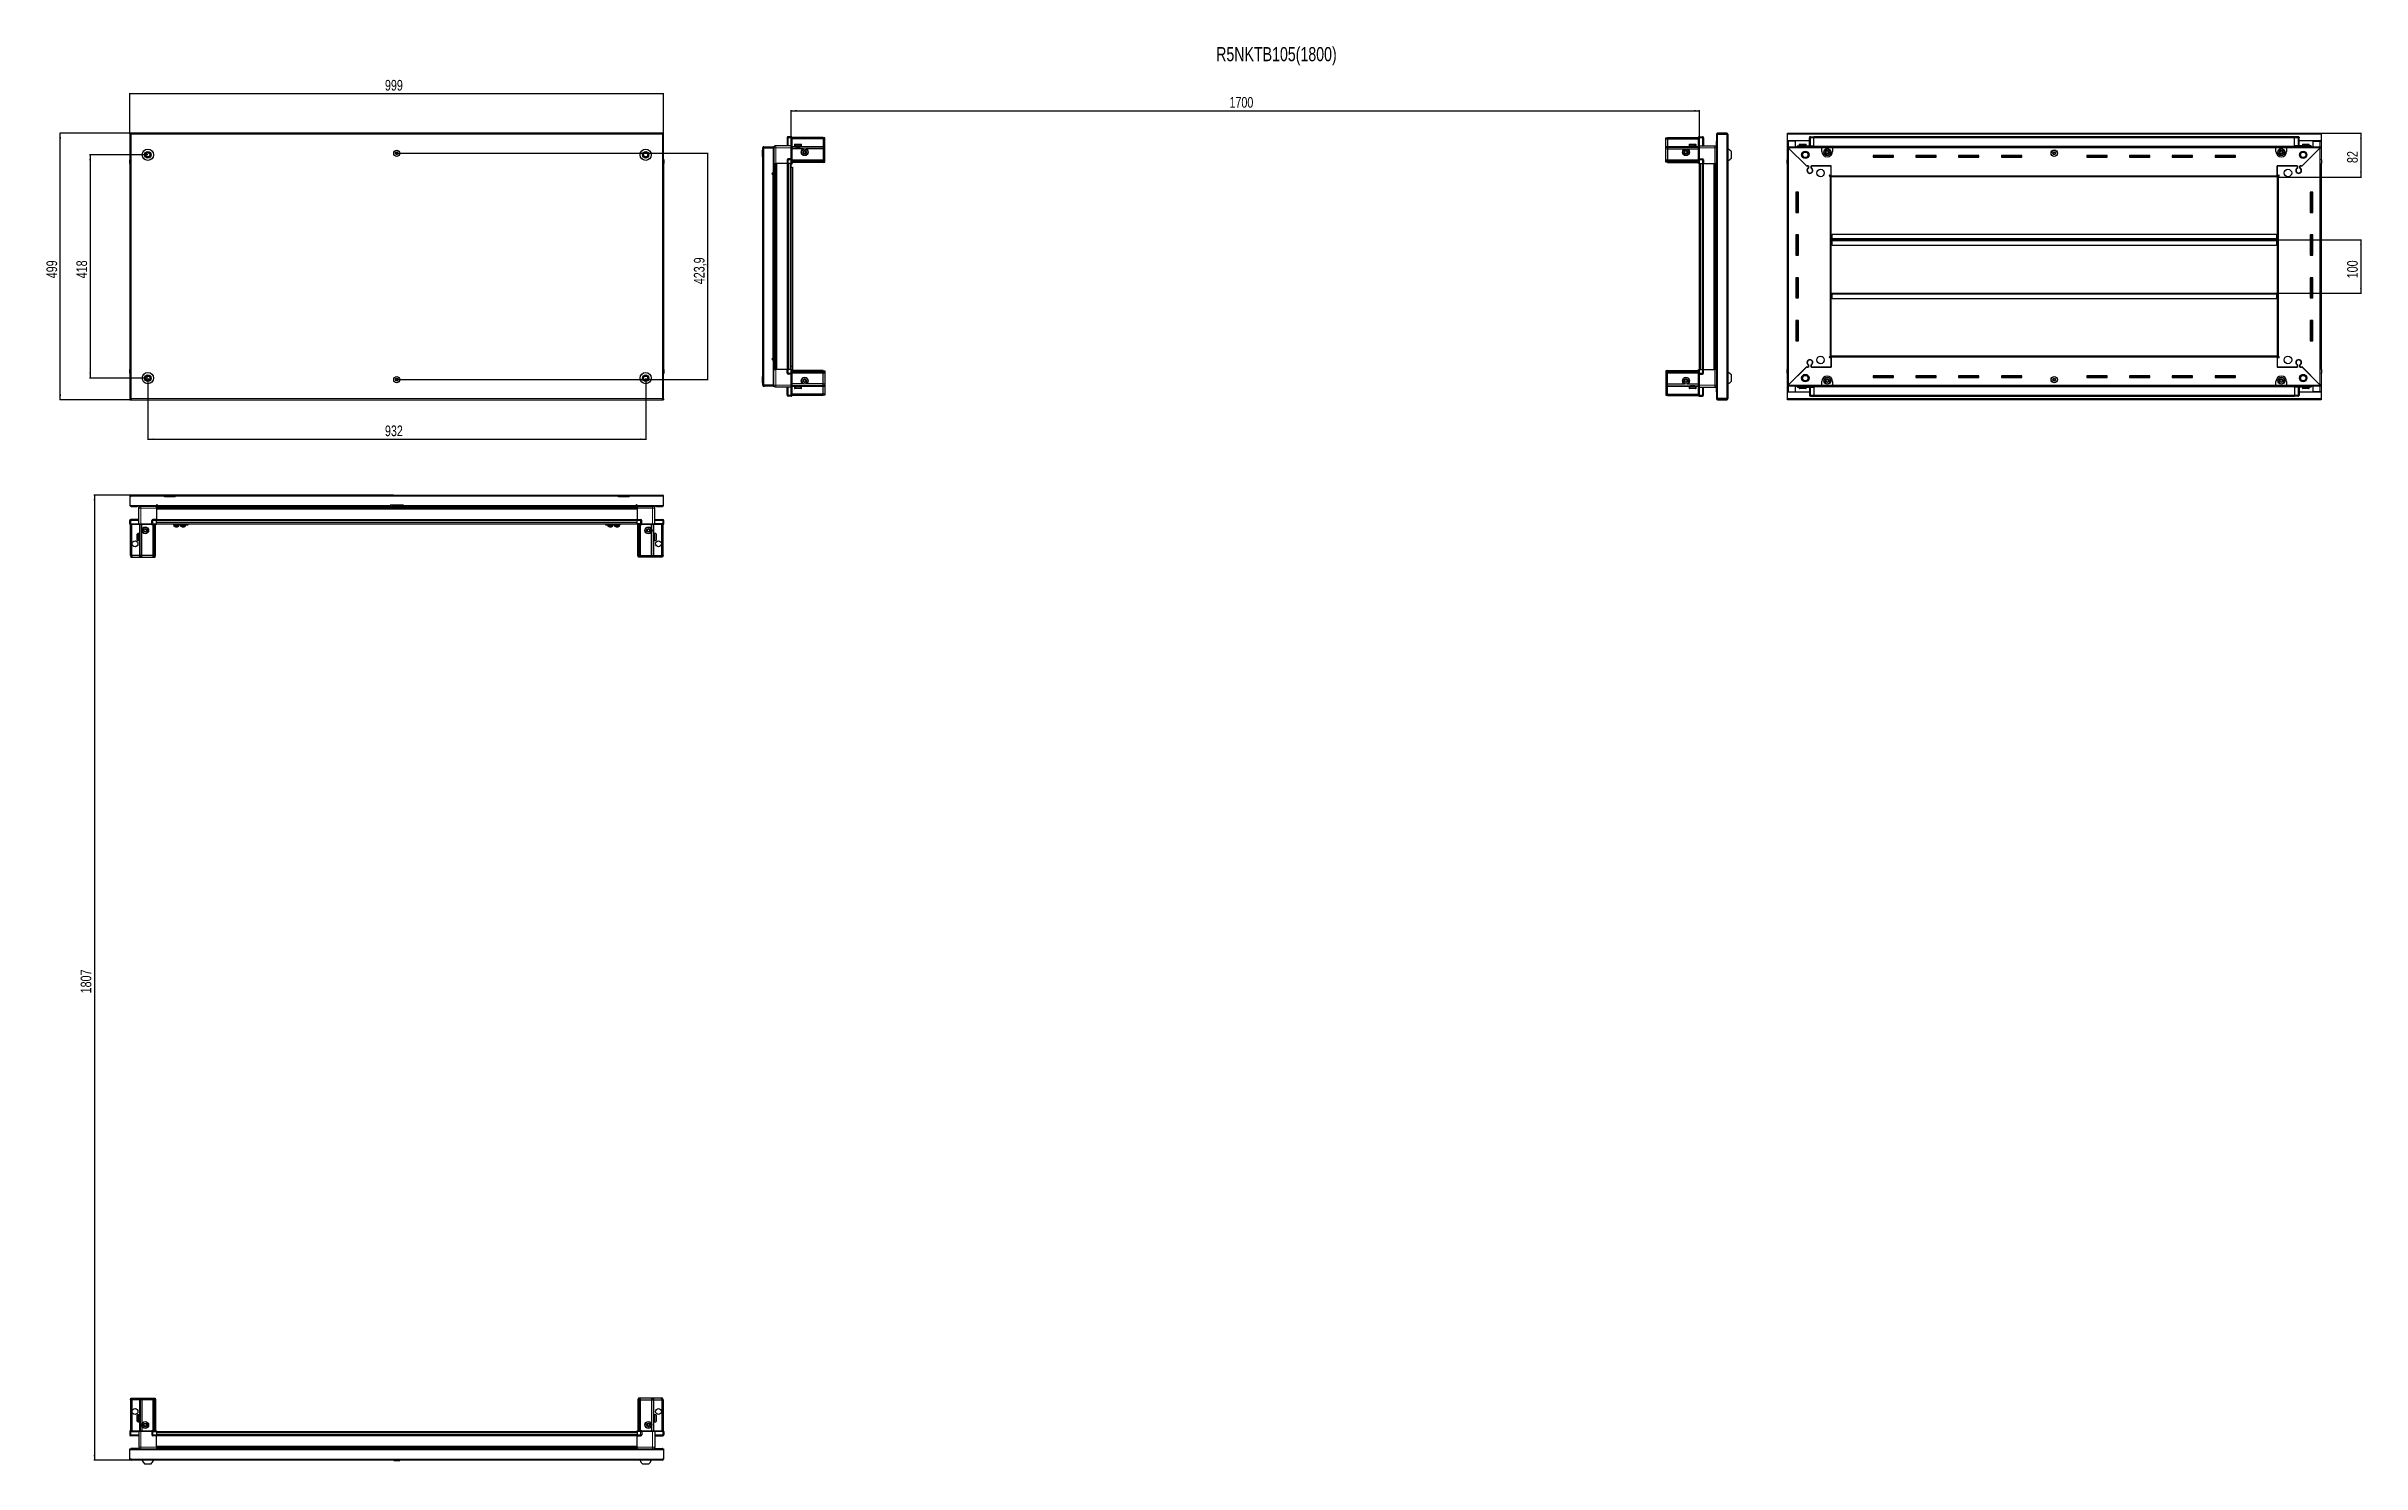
# Model space of a CAD drawing. Header units: millimetres. Extents: x 1415 to 5749, y -1065 to 1589.
import ezdxf

# ---------------------------------------------------------------- set-up
doc = ezdxf.new("R2010")
doc.units = ezdxf.units.MM
doc.layers.add('FORMAT', color=7, linetype='Continuous')
doc.styles.add('SLDTEXTSTYLE0', font='TXT', dxfattribs={"width": 0.75})
doc.dimstyles.new('SLDDIMSTYLE0', dxfattribs={"dimtxt": 20, "dimasz": 10, "dimexe": 0, "dimexo": 0.0625, "dimgap": 5, "dimtad": 2, "dimdec": 1, "dimrnd": 1e-09, "dimzin": 12, "dimdsep": 46, "dimtxsty": 'SLDTEXTSTYLE0', "dimsah": 1, "dimcen": 0.09, "dimadec": 0, "dimazin": 3, "dimtfac": 1, "dimtofl": 0, "dimtmove": 0, "dimatfit": 3, "dimfxl": 0, "dimfrac": 2, "dimtolj": 1, "dimtzin": 12, "dimarcsym": 0})

msp = doc.modelspace()

# ---------------------------------------------------------------- texts
at = {"layer": 'FORMAT', "insert": (3604.73, 1587.1), "char_height": 26.4583, "attachment_point": 1, "style": 'SLDTEXTSTYLE0'}
msp.add_mtext('R5NKTB105(1800)', dxfattribs=at)

# ---------------------------------------------------------------- blocks, each defined once
blk = doc.blocks.new('_D')
at = {"layer": 'FORMAT'}
for p, q in [((1571.3, 1425.8), (1439.8, 1425.8)), ((1440.8, 926.8), (1440.8, 1425.8)), ((1571.3, 926.8), (1439.8, 926.8))]:
    blk.add_line(p, q, dxfattribs=at)
for points in [[(1440.8, 1425.8), (1439.3, 1415.8), (1442.4, 1415.8)], [(1440.8, 926.8), (1442.4, 936.8), (1439.3, 936.8)]]:
    blk.add_solid(points, dxfattribs=at)
at = {"layer": 'FORMAT', "insert": (1415, 1154.2), "char_height": 20, "attachment_point": 1, "rotation": 90, "style": 'SLDTEXTSTYLE0'}
blk.add_mtext('499', dxfattribs=at)
blk = doc.blocks.new('_D_1')
at = {"layer": 'FORMAT'}
for p, q in [((1571.3, 1425.8), (1571.3, 1500.8)), ((2570.3, 1499.8), (1571.3, 1499.8)), ((2570.3, 1425.8), (2570.3, 1500.8))]:
    blk.add_line(p, q, dxfattribs=at)
for points in [[(1571.3, 1499.8), (1581.3, 1498.3), (1581.3, 1501.4)], [(2570.3, 1499.8), (2560.3, 1501.4), (2560.3, 1498.3)]]:
    blk.add_solid(points, dxfattribs=at)
at = {"layer": 'FORMAT', "insert": (2048.7, 1525.6), "char_height": 20, "attachment_point": 1, "style": 'SLDTEXTSTYLE0'}
blk.add_mtext('999', dxfattribs=at)
blk = doc.blocks.new('_D_2')
at = {"layer": 'FORMAT'}
for p, q in [((1604.8, 967.3), (1604.8, 851.8)), ((2536.8, 967.3), (2536.8, 851.8)), ((1604.8, 852.8), (2536.8, 852.8))]:
    blk.add_line(p, q, dxfattribs=at)
for points in [[(1604.8, 852.8), (1614.8, 851.3), (1614.8, 854.4)], [(2536.8, 852.8), (2526.8, 854.4), (2526.8, 851.3)]]:
    blk.add_solid(points, dxfattribs=at)
at = {"layer": 'FORMAT', "insert": (2048.7, 878.6), "char_height": 20, "attachment_point": 1, "style": 'SLDTEXTSTYLE0'}
blk.add_mtext('932', dxfattribs=at)
blk = doc.blocks.new('_D_3')
at = {"layer": 'FORMAT'}
for p, q in [((2070.8, 1388.3), (2653.8, 1388.3)), ((2652.8, 1388.3), (2652.8, 964.5)), ((2070.8, 964.5), (2653.8, 964.5))]:
    blk.add_line(p, q, dxfattribs=at)
for points in [[(2652.8, 1388.3), (2651.3, 1378.3), (2654.4, 1378.3)], [(2652.8, 964.5), (2654.4, 974.5), (2651.3, 974.5)]]:
    blk.add_solid(points, dxfattribs=at)
at = {"layer": 'FORMAT', "insert": (2627, 1143.1), "char_height": 20, "attachment_point": 1, "rotation": 90, "style": 'SLDTEXTSTYLE0'}
blk.add_mtext('423,9', dxfattribs=at)
blk = doc.blocks.new('_D_4')
at = {"layer": 'FORMAT'}
for p, q in [((1604.8, 1385.3), (1495.8, 1385.3)), ((1496.8, 1385.3), (1496.8, 967.3)), ((1604.8, 967.3), (1495.8, 967.3))]:
    blk.add_line(p, q, dxfattribs=at)
for points in [[(1496.8, 1385.3), (1495.3, 1375.3), (1498.4, 1375.3)], [(1496.8, 967.3), (1498.4, 977.3), (1495.3, 977.3)]]:
    blk.add_solid(points, dxfattribs=at)
at = {"layer": 'FORMAT', "insert": (1471, 1154.2), "char_height": 20, "attachment_point": 1, "rotation": 90, "style": 'SLDTEXTSTYLE0'}
blk.add_mtext('418', dxfattribs=at)
blk = doc.blocks.new('_D_5')
at = {"layer": 'FORMAT'}
for p, q in [((2809.3, 1369.3), (2809.3, 1468.8)), ((2809.3, 1467.8), (4509.3, 1467.8)), ((4509.3, 1369.3), (4509.3, 1468.8))]:
    blk.add_line(p, q, dxfattribs=at)
for points in [[(2809.3, 1467.8), (2819.3, 1466.3), (2819.3, 1469.4)], [(4509.3, 1467.8), (4499.3, 1469.4), (4499.3, 1466.3)]]:
    blk.add_solid(points, dxfattribs=at)
at = {"layer": 'FORMAT', "insert": (3629.7, 1493.6), "char_height": 20, "attachment_point": 1, "style": 'SLDTEXTSTYLE0'}
blk.add_mtext('1700', dxfattribs=at)
blk = doc.blocks.new('_D_6')
at = {"layer": 'FORMAT'}
for p, q in [((5673.2, 1425.8), (5748.7, 1425.8)), ((5747.7, 1425.8), (5747.7, 1343.8)), ((5591.2, 1343.8), (5748.7, 1343.8))]:
    blk.add_line(p, q, dxfattribs=at)
for points in [[(5747.7, 1425.8), (5746.2, 1415.8), (5749.3, 1415.8)], [(5747.7, 1343.8), (5749.3, 1353.8), (5746.2, 1353.8)]]:
    blk.add_solid(points, dxfattribs=at)
at = {"layer": 'FORMAT', "insert": (5721.9, 1370), "char_height": 20, "attachment_point": 1, "rotation": 90, "style": 'SLDTEXTSTYLE0'}
blk.add_mtext('82', dxfattribs=at)
blk = doc.blocks.new('_D_7')
at = {"layer": 'FORMAT'}
for p, q in [((5590.2, 1226.3), (5748.7, 1226.3)), ((5747.7, 1226.3), (5747.7, 1126.3)), ((5590.2, 1126.3), (5748.7, 1126.3))]:
    blk.add_line(p, q, dxfattribs=at)
for points in [[(5747.7, 1226.3), (5746.2, 1216.3), (5749.3, 1216.3)], [(5747.7, 1126.3), (5749.3, 1136.3), (5746.2, 1136.3)]]:
    blk.add_solid(points, dxfattribs=at)
at = {"layer": 'FORMAT', "insert": (5721.9, 1154.2), "char_height": 20, "attachment_point": 1, "rotation": 90, "style": 'SLDTEXTSTYLE0'}
blk.add_mtext('100', dxfattribs=at)
blk = doc.blocks.new('_D_8')
at = {"layer": 'FORMAT'}
for p, q in [((2065, 748.4), (1503.8, 748.4)), ((1504.8, 748.4), (1504.8, -1058.6)), ((1573.4, -1058.6), (1503.8, -1058.6))]:
    blk.add_line(p, q, dxfattribs=at)
for points in [[(1504.8, 748.4), (1503.3, 738.4), (1506.4, 738.4)], [(1504.8, -1058.6), (1506.4, -1048.6), (1503.3, -1048.6)]]:
    blk.add_solid(points, dxfattribs=at)
at = {"layer": 'FORMAT', "insert": (1479, -184.6), "char_height": 20, "attachment_point": 1, "rotation": 90, "style": 'SLDTEXTSTYLE0'}
blk.add_mtext('1807', dxfattribs=at)

# ---------------------------------------------------------------- dimensions: what is measured, and where the dimension line sits
at = {"layer": 'FORMAT'}
for base, p1, p2, picture, middle in [((1571.32, 1499.82), (2570.32, 1425.82), (1571.32, 1425.82), '_D_1', (2070.82, 1499.82)), ((2536.82, 852.82), (1604.82, 967.32), (2536.82, 967.32), '_D_2', (2070.82, 852.82))]:
    dim = msp.add_linear_dim(base=base, p1=p1, p2=p2, dimstyle='SLDDIMSTYLE0', dxfattribs=at)
    dim.commit()
    dim.dimension.update_dxf_attribs({"geometry": picture, "text_midpoint": middle, "dimtype": 160})
for base, p1, p2, angle, picture, middle in [((4509.28, 1467.82), (2809.28, 1369.32), (4509.28, 1369.32), 0, '_D_5', (3659.28, 1467.82)), ((1440.82, 1425.82), (1571.32, 926.82), (1571.32, 1425.82), 90, '_D', (1440.82, 1176.32)), ((2652.8202948, 964.47343353), (2070.8199379, 1388.32343353), (2070.8199379, 964.47343353), 90, '_D_3', (2652.8202948, 1176.39843353)), ((5747.71, 1343.82), (5673.21, 1425.82), (5591.21, 1343.82), 90, '_D_6', (5747.71, 1384.82)), ((1496.82, 967.32), (1604.82, 1385.32), (1604.82, 967.32), 90, '_D_4', (1496.82, 1176.32)), ((5747.71, 1126.32), (5590.21, 1226.32), (5590.21, 1126.32), 90, '_D_7', (5747.71, 1176.32)), ((1504.82, -1058.58), (2065.03, 748.42), (1573.42, -1058.58), 90, '_D_8', (1504.82, -155.08))]:
    dim = msp.add_linear_dim(base=base, p1=p1, p2=p2, angle=angle, dimstyle='SLDDIMSTYLE0', dxfattribs=at)
    dim.commit()
    dim.dimension.update_dxf_attribs({"geometry": picture, "text_midpoint": middle, "dimtype": 160})

# ---------------------------------------------------------------- linework, layer by layer
at = {"color": 7, "linetype": 'Continuous', "lineweight": 25}
for p, q in [((1571.32, 1424.32), (1571.32, 1425.82)), ((1573.42, 1425.82), (1571.32, 1425.82)), ((1571.32, 1424.32), (1573.42, 1424.32)), ((1571.32, 1424.32), (1571.32, 1423.72)), ((1571.32, 1423.72), (1571.32, 928.92)), ((1571.32, 1423.72), (1573.42, 1423.72)), ((1573.42, 1425.82), (1573.42, 1423.72)), ((2568.22, 1425.82), (1573.42, 1425.82)), ((2568.22, 1423.72), (2568.22, 1425.82)), ((2570.32, 1425.82), (2568.22, 1425.82)), ((2568.22, 1424.32), (2570.32, 1424.32)), ((2568.22, 1423.72), (2570.32, 1423.72)), ((2570.32, 1424.32), (2570.32, 1425.82)), ((2570.32, 1423.72), (2570.32, 1424.32)), ((2570.32, 928.92), (2570.32, 1423.72)), ((2755.93, 1393.96), (2755.63, 1393.96)), ((2755.63, 1382.39), (2755.63, 1393.96)), ((2757.43, 1398.47), (2755.93, 1398.47)), ((2755.93, 1397.97), (2755.93, 1398.47)), ((2755.93, 954.67), (2755.93, 1397.97)), ((2758.03, 1399.07), (2758.03, 1400.57)), ((2758.03, 1400.57), (2758.93, 1400.57)), ((2758.03, 1399.07), (2758.93, 1399.07)), ((2758.03, 1398.57), (2775.43, 1398.57)), ((2758.93, 1400.57), (2775.43, 1400.57)), ((2758.93, 1399.07), (2758.93, 1400.57)), ((2758.93, 1399.07), (2775.43, 1399.07)), ((2775.43, 1399.07), (2775.43, 1400.57)), ((2776.93, 1398.57), (2775.43, 1398.57)), ((2775.43, 1398.57), (2775.43, 1351.07)), ((2776.93, 1398.32), (2776.93, 1369.32)), ((2809.43, 1402.32), (2780.43, 1402.32)), ((2801.43, 1417.32), (2801.43, 1402.32)), ((2809.43, 1419.32), (2803.43, 1419.32)), ((2809.43, 1419.32), (2809.76, 1419.32)), ((2809.43, 1419.32), (2809.43, 1417.32)), ((2809.43, 1402.52), (2809.43, 1417.32)), ((2809.43, 1402.52), (2809.43, 1417.32)), ((2809.43, 1402.32), (2809.43, 1402.52)), ((2809.43, 1402.32), (2810.63, 1402.32)), ((2809.43, 1398.32), (2809.43, 1402.32)), ((2809.43, 1378.02), (2809.43, 1398.32)), ((2810.63, 1418.82), (2809.76, 1419.32)), ((2810.63, 1417.32), (2810.63, 1418.82)), ((2868.93, 1417.82), (2810.63, 1417.82)), ((2810.63, 1417.32), (2810.63, 1402.52)), ((2868.93, 1415.32), (2810.63, 1415.32)), ((2810.63, 1402.52), (2810.63, 1402.32)), ((2810.63, 1402.32), (2810.63, 1398.32)), ((2868.93, 1399.82), (2810.63, 1399.82)), ((2810.63, 1398.32), (2810.63, 1378.02)), ((2831.93, 1396.32), (2810.63, 1396.32)), ((2815.43, 1404.22), (2815.43, 1401.82)), ((2815.43, 1401.82), (2815.43, 1401.32)), ((2815.43, 1401.32), (2815.56, 1401.32)), ((2815.75, 1401.82), (2815.56, 1401.82)), ((2815.56, 1401.82), (2815.56, 1401.32)), ((2815.56, 1401.32), (2815.75, 1401.32)), ((2815.75, 1401.82), (2815.75, 1401.32)), ((2815.75, 1401.32), (2816.28, 1401.32)), ((2816.23, 1405.02), (2823.39, 1405.02)), ((2816.68, 1401.82), (2816.28, 1401.82)), ((2816.28, 1401.82), (2816.28, 1401.32)), ((2816.28, 1401.32), (2816.68, 1401.32)), ((2816.68, 1401.82), (2816.68, 1401.32)), ((2816.68, 1401.32), (2817.55, 1401.32)), ((2817.53, 1401.32), (2817.53, 1401.22)), ((2817.53, 1401.22), (2826.33, 1401.22)), ((2818.12, 1401.82), (2817.55, 1401.82)), ((2817.55, 1401.82), (2817.55, 1401.32)), ((2817.55, 1401.32), (2818.12, 1401.32)), ((2817.93, 1400.82), (2818.62, 1400.34)), ((2817.93, 1400.82), (2822.96, 1400.82)), ((2818.62, 1400.34), (2817.93, 1399.86)), ((2817.93, 1399.86), (2817.93, 1399.82)), ((2817.93, 1399.86), (2822.96, 1399.86)), ((2818.12, 1401.82), (2818.12, 1401.32)), ((2818.12, 1401.32), (2819.25, 1401.32)), ((2818.62, 1400.34), (2822.78, 1400.34)), ((2819.94, 1401.82), (2819.25, 1401.82)), ((2819.25, 1401.82), (2819.25, 1401.32)), ((2819.25, 1401.32), (2819.94, 1401.32)), ((2819.94, 1401.82), (2819.94, 1401.32)), ((2819.94, 1401.32), (2821.21, 1401.32)), ((2821.95, 1401.82), (2821.21, 1401.82)), ((2821.21, 1401.82), (2821.21, 1401.32)), ((2821.21, 1401.32), (2821.44, 1401.32)), ((2821.44, 1401.82), (2821.44, 1401.32)), ((2821.94, 1401.82), (2821.94, 1401.32)), ((2821.94, 1401.32), (2821.95, 1401.32)), ((2821.95, 1401.82), (2821.95, 1401.32)), ((2821.95, 1401.32), (2823.24, 1401.32)), ((2822.78, 1400.34), (2825.24, 1400.34)), ((2822.96, 1400.82), (2825.93, 1400.82)), ((2822.96, 1399.86), (2825.93, 1399.86)), ((2823.95, 1401.82), (2823.24, 1401.82)), ((2823.24, 1401.82), (2823.24, 1401.32)), ((2823.3, 1401.82), (2823.3, 1401.32)), ((2823.3, 1401.32), (2823.95, 1401.32)), ((2823.39, 1405.02), (2827.63, 1405.02)), ((2823.95, 1401.82), (2823.95, 1401.32)), ((2823.95, 1401.32), (2825.14, 1401.32)), ((2825.76, 1401.82), (2825.14, 1401.82)), ((2825.14, 1401.82), (2825.14, 1401.32)), ((2825.14, 1401.32), (2825.76, 1401.32)), ((2825.24, 1400.34), (2825.93, 1400.82)), ((2825.93, 1399.86), (2825.24, 1400.34)), ((2825.76, 1401.82), (2825.76, 1401.32)), ((2825.76, 1401.32), (2826.73, 1401.32)), ((2825.93, 1399.82), (2825.93, 1399.86)), ((2826.33, 1401.22), (2826.33, 1401.32)), ((2827.2, 1401.82), (2826.73, 1401.82)), ((2826.73, 1401.82), (2826.73, 1401.32)), ((2826.73, 1401.32), (2827.2, 1401.32)), ((2827.2, 1401.82), (2827.2, 1401.32)), ((2827.2, 1401.32), (2827.85, 1401.32)), ((2828.11, 1401.82), (2827.85, 1401.82)), ((2827.85, 1401.82), (2827.85, 1401.32)), ((2827.85, 1401.32), (2828.11, 1401.32)), ((2828.11, 1401.82), (2828.11, 1401.32)), ((2828.11, 1401.32), (2828.39, 1401.32)), ((2828.43, 1401.82), (2828.39, 1401.82)), ((2828.39, 1401.82), (2828.39, 1401.32)), ((2828.39, 1401.32), (2828.43, 1401.32)), ((2828.43, 1401.82), (2828.43, 1404.22)), ((2828.43, 1401.82), (2828.43, 1401.32)), ((2868.93, 1396.32), (2836.93, 1396.32)), ((2868.93, 1417.82), (2868.93, 1415.32)), ((2871.93, 1417.02), (2868.93, 1417.82)), ((2868.93, 1415.32), (2868.93, 1400.82)), ((2871.93, 1415.17), (2868.93, 1415.32)), ((2868.93, 1400.82), (2868.93, 1399.82)), ((2868.93, 1399.82), (2868.93, 1396.32)), ((2871.93, 1399.02), (2868.93, 1399.82)), ((2868.93, 1396.32), (2868.93, 1375.82)), ((2868.93, 1396.32), (2871.93, 1395.99)), ((2871.93, 1415.17), (2871.93, 1417.02)), ((2871.93, 1400.82), (2871.93, 1415.17)), ((2871.93, 1399.02), (2871.93, 1400.82)), ((2871.93, 1395.99), (2871.93, 1399.02)), ((2871.93, 1375.82), (2871.93, 1395.99)), ((4446.63, 1417.02), (4449.63, 1417.82)), ((4446.63, 1415.17), (4446.63, 1417.02)), ((4446.63, 1415.17), (4449.63, 1415.32)), ((4446.63, 1400.82), (4446.63, 1415.17)), ((4446.63, 1399.02), (4446.63, 1400.82)), ((4446.63, 1399.02), (4449.63, 1399.82)), ((4446.63, 1395.99), (4446.63, 1399.02)), ((4449.63, 1396.32), (4446.63, 1395.99)), ((4446.63, 1375.82), (4446.63, 1395.99)), ((4449.63, 1417.82), (4449.63, 1415.32)), ((4449.63, 1417.82), (4507.93, 1417.82)), ((4449.63, 1415.32), (4449.63, 1400.82)), ((4449.63, 1415.32), (4507.93, 1415.32)), ((4449.63, 1400.82), (4449.63, 1399.82)), ((4449.63, 1399.82), (4449.63, 1396.32)), ((4449.63, 1399.82), (4507.93, 1399.82)), ((4449.63, 1396.32), (4449.63, 1375.82)), ((4449.63, 1396.32), (4481.63, 1396.32)), ((4486.63, 1396.32), (4507.93, 1396.32)), ((4490.13, 1404.22), (4490.13, 1401.32)), ((4490.13, 1401.32), (4490.16, 1401.32)), ((4490.28, 1401.82), (4490.16, 1401.82)), ((4490.16, 1401.82), (4490.16, 1401.32)), ((4490.16, 1401.32), (4490.28, 1401.32)), ((4490.28, 1401.82), (4490.28, 1401.32)), ((4490.28, 1401.32), (4490.69, 1401.32)), ((4491.03, 1401.82), (4490.69, 1401.82)), ((4490.69, 1401.82), (4490.69, 1401.32)), ((4490.69, 1401.32), (4491.03, 1401.32)), ((4490.93, 1405.02), (4502.33, 1405.02)), ((4491.03, 1401.82), (4491.03, 1401.32)), ((4491.03, 1401.32), (4491.8, 1401.32)), ((4492.33, 1401.82), (4491.8, 1401.82)), ((4491.8, 1401.82), (4491.8, 1401.32)), ((4491.8, 1401.32), (4492.33, 1401.32)), ((4492.23, 1401.32), (4492.23, 1401.22)), ((4492.23, 1401.22), (4501.03, 1401.22)), ((4492.33, 1401.82), (4492.33, 1401.32)), ((4492.33, 1401.32), (4493.39, 1401.32)), ((4492.63, 1400.82), (4493.32, 1400.34)), ((4492.63, 1400.82), (4500.63, 1400.82)), ((4493.32, 1400.34), (4492.63, 1399.86)), ((4492.63, 1399.86), (4492.63, 1399.82)), ((4492.63, 1399.86), (4500.63, 1399.86)), ((4493.32, 1400.34), (4499.94, 1400.34)), ((4494.05, 1401.82), (4493.39, 1401.82)), ((4493.39, 1401.82), (4493.39, 1401.32)), ((4493.39, 1401.32), (4494.05, 1401.32)), ((4494.05, 1401.82), (4494.05, 1401.32)), ((4494.05, 1401.32), (4495.29, 1401.32)), ((4496.02, 1401.82), (4495.29, 1401.82)), ((4495.29, 1401.82), (4495.29, 1401.32)), ((4495.29, 1401.32), (4495.72, 1401.32)), ((4495.72, 1401.82), (4495.72, 1401.32)), ((4496.02, 1401.82), (4496.02, 1401.32)), ((4496.02, 1401.32), (4497.32, 1401.32)), ((4498.05, 1401.82), (4497.32, 1401.82)), ((4497.32, 1401.82), (4497.32, 1401.32)), ((4497.59, 1401.82), (4497.59, 1401.32)), ((4497.59, 1401.32), (4498.05, 1401.32)), ((4498.05, 1401.82), (4498.05, 1401.32)), ((4498.05, 1401.32), (4499.28, 1401.32)), ((4499.94, 1401.82), (4499.28, 1401.82)), ((4499.28, 1401.82), (4499.28, 1401.32)), ((4499.28, 1401.32), (4499.94, 1401.32)), ((4499.94, 1401.82), (4499.94, 1401.32)), ((4499.94, 1401.32), (4500.98, 1401.32)), ((4499.94, 1400.34), (4500.63, 1400.82)), ((4500.63, 1399.86), (4499.94, 1400.34)), ((4500.63, 1399.82), (4500.63, 1399.86)), ((4501.5, 1401.82), (4500.98, 1401.82)), ((4500.98, 1401.82), (4500.98, 1401.32)), ((4500.98, 1401.32), (4501.5, 1401.32)), ((4501.03, 1401.22), (4501.03, 1401.32)), ((4501.5, 1401.82), (4501.5, 1401.32)), ((4501.5, 1401.32), (4502.26, 1401.32)), ((4502.59, 1401.82), (4502.26, 1401.82)), ((4502.26, 1401.82), (4502.26, 1401.32)), ((4502.26, 1401.32), (4502.59, 1401.32)), ((4502.59, 1401.82), (4502.59, 1401.32)), ((4502.59, 1401.32), (4502.99, 1401.32)), ((4503.1, 1401.82), (4502.99, 1401.82)), ((4502.99, 1401.82), (4502.99, 1401.32)), ((4502.99, 1401.32), (4503.1, 1401.32)), ((4503.1, 1401.82), (4503.1, 1401.32)), ((4503.1, 1401.32), (4503.13, 1401.32)), ((4503.13, 1401.32), (4503.13, 1404.22)), ((4508.79, 1419.32), (4507.93, 1418.82)), ((4508.79, 1419.32), (4507.93, 1418.82)), ((4507.93, 1418.82), (4507.93, 1417.32)), ((4507.93, 1402.52), (4507.93, 1417.32)), ((4507.93, 1402.32), (4507.93, 1402.52)), ((4509.13, 1402.32), (4507.93, 1402.32)), ((4507.93, 1398.32), (4507.93, 1402.32)), ((4507.93, 1378.02), (4507.93, 1398.32)), ((4509.13, 1419.32), (4508.79, 1419.32)), ((4509.13, 1419.32), (4508.79, 1419.32)), ((4509.13, 1417.32), (4509.13, 1419.32)), ((4509.13, 1419.32), (4509.13, 1419.32)), ((4509.13, 1419.32), (4515.13, 1419.32)), ((4509.13, 1417.32), (4509.13, 1402.52)), ((4509.13, 1402.52), (4509.13, 1402.32)), ((4509.13, 1402.32), (4509.13, 1398.32)), ((4509.13, 1402.32), (4538.13, 1402.32)), ((4509.13, 1398.32), (4509.13, 1378.02)), ((4517.13, 1417.32), (4517.13, 1402.32)), ((4541.03, 1410.82), (4541.03, 941.82)), ((4541.03, 1410.82), (4543.13, 1410.82)), ((4541.13, 1423.72), (4541.13, 1411.32)), ((4541.13, 1411.32), (4542.63, 1411.32)), ((4542.63, 1423.72), (4542.63, 1411.32)), ((4543.13, 1410.82), (4543.13, 1423.72)), ((4543.13, 1423.72), (4560.53, 1423.72)), ((4560.53, 1425.82), (4543.23, 1425.82)), ((4560.53, 1424.32), (4543.23, 1424.32)), ((4560.53, 1424.32), (4560.53, 1425.82)), ((4560.53, 1423.72), (4562.63, 1423.72)), ((4562.63, 1423.72), (4562.63, 928.92)), ((4569.23, 1379.32), (4569.23, 1391.32)), ((4674.21, 1423.72), (4674.21, 1425.82)), ((4674.21, 1425.82), (5673.21, 1425.82)), ((4674.21, 1411.32), (4674.21, 1423.72)), ((4715.21, 1411.32), (4674.21, 1411.32)), ((4674.21, 1410.82), (4674.21, 1411.32)), ((4674.21, 1400.57), (4674.21, 1410.82)), ((4674.21, 1410.82), (4676.31, 1410.82)), ((4674.21, 1399.07), (4674.21, 1400.57)), ((4674.21, 1400.57), (4675.21, 1400.57)), ((4674.21, 1398.57), (4674.21, 1399.07)), ((4674.21, 1399.07), (4675.21, 1399.07)), ((4674.21, 954.07), (4674.21, 1398.57)), ((4675.71, 1398.57), (4674.21, 1398.57)), ((4675.21, 1399.07), (4675.21, 1400.57)), ((4675.21, 1400.57), (4738.71, 1400.57)), ((4675.71, 1410.82), (4675.71, 1411.32)), ((4675.81, 1398.47), (4709.71, 1364.57)), ((4689.21, 1410.82), (4676.31, 1410.82)), ((4710.41, 1363.87), (4676.31, 1397.97)), ((4689.21, 1400.57), (4689.21, 1410.82)), ((4694.71, 1402.32), (4723.71, 1402.32)), ((4696.21, 1404.22), (4696.21, 1402.32)), ((4697.01, 1405.02), (4708.41, 1405.02)), ((4709.21, 1402.32), (4709.21, 1404.22)), ((4715.21, 1402.32), (4715.21, 1417.32)), ((4715.89, 1418.82), (4715.89, 1418.82)), ((4717.21, 1419.32), (4723.71, 1419.32)), ((4717.21, 1419.32), (4723.71, 1419.32)), ((4723.64, 1400.57), (4723.71, 1402.29)), ((4723.71, 1419.32), (4723.71, 1419.32)), ((4723.71, 1419.32), (4723.71, 1419.32)), ((4723.71, 1419.32), (4723.71, 1417.32)), ((5623.71, 1419.17), (4723.71, 1419.17)), ((4723.71, 1402.32), (4723.71, 1417.32)), ((4723.71, 1402.32), (4723.71, 1401.82)), ((4723.71, 1401.17), (5623.71, 1401.17)), ((4738.71, 1398.47), (4738.71, 1400.57)), ((4738.71, 1400.57), (4758.71, 1400.57)), ((4738.71, 1399.07), (4758.71, 1399.07)), ((4738.71, 1391.57), (4738.71, 1398.47)), ((4758.71, 1400.57), (4758.71, 1398.47)), ((4758.71, 1400.57), (5588.71, 1400.57)), ((4758.71, 1398.47), (4758.71, 1391.57)), ((5588.71, 1398.47), (5588.71, 1400.57)), ((5588.71, 1400.57), (5608.71, 1400.57)), ((5588.71, 1399.07), (5608.71, 1399.07)), ((5588.71, 1391.57), (5588.71, 1398.47)), ((5608.71, 1400.57), (5608.71, 1398.47)), ((5608.71, 1400.57), (5672.21, 1400.57)), ((5608.71, 1398.47), (5608.71, 1391.57)), ((5623.71, 1419.32), (5623.71, 1419.32)), ((5630.21, 1419.32), (5623.71, 1419.32)), ((5630.21, 1419.32), (5623.71, 1419.32)), ((5623.71, 1419.32), (5623.71, 1417.32)), ((5623.71, 1402.32), (5623.71, 1417.32)), ((5652.71, 1402.32), (5623.71, 1402.32)), ((5623.71, 1402.32), (5623.71, 1401.82)), ((5623.71, 1402.29), (5623.79, 1400.57)), ((5632.21, 1417.32), (5632.21, 1417.32)), ((5632.21, 1402.32), (5632.21, 1417.32)), ((5673.21, 1411.32), (5632.21, 1411.32)), ((5671.11, 1397.97), (5637.01, 1363.87)), ((5637.71, 1364.57), (5671.61, 1398.47)), ((5638.21, 1404.22), (5638.21, 1402.32)), ((5639.01, 1405.02), (5650.41, 1405.02)), ((5651.21, 1402.32), (5651.21, 1404.22)), ((5658.21, 1400.57), (5658.21, 1410.82)), ((5658.21, 1410.82), (5671.11, 1410.82)), ((5671.11, 1410.82), (5673.21, 1410.82)), ((5671.71, 1410.82), (5671.71, 1411.32)), ((5671.71, 1398.57), (5673.21, 1398.57)), ((5672.21, 1399.07), (5672.21, 1400.57)), ((5672.21, 1400.57), (5673.21, 1400.57)), ((5672.21, 1399.07), (5673.21, 1399.07)), ((5673.21, 1425.82), (5673.21, 1423.72)), ((5673.21, 1423.72), (5673.21, 1411.32)), ((5673.21, 1410.82), (5673.21, 1411.32)), ((5673.21, 1410.82), (5673.21, 1400.57)), ((5673.21, 1399.07), (5673.21, 1400.57)), ((5673.21, 1399.07), (5673.21, 1398.57)), ((5673.21, 1398.57), (5673.21, 954.07)), ((1570.82, 1375.82), (1570.82, 1369.32)), ((1570.82, 1369.32), (1570.82, 1375.82)), ((1570.82, 1369.32), (1570.82, 1369.32)), ((1571.32, 1369.32), (1570.82, 1369.32)), ((1570.97, 1369.32), (1570.97, 983.32)), ((2570.32, 1377.15), (2570.32, 1377.15)), ((2570.32, 1369.32), (2570.82, 1369.32)), ((2570.67, 983.32), (2570.67, 1369.32)), ((2570.82, 1375.82), (2570.82, 1369.32)), ((2570.82, 1369.32), (2570.82, 1375.82)), ((2570.82, 1369.32), (2570.82, 1369.32)), ((2570.82, 1369.32), (2570.82, 1369.32)), ((2755.63, 1382.39), (2755.93, 1382.39)), ((2775.43, 1351.07), (2774.08, 1351.07)), ((2774.08, 1349.07), (2774.83, 1349.07)), ((2774.83, 1349.07), (2776.93, 1349.07)), ((2775.43, 1372.07), (2776.93, 1372.07)), ((2776.93, 1369.32), (2775.43, 1369.32)), ((2776.93, 1349.07), (2776.93, 1003.57)), ((2777.58, 983.32), (2777.58, 1369.32)), ((2779.37, 1369.32), (2779.37, 983.32)), ((2779.4, 1369.32), (2779.4, 983.32)), ((2801.43, 1369.32), (2780.43, 1369.32)), ((2801.43, 1375.82), (2801.43, 1369.32)), ((2801.43, 1369.32), (2803.43, 1369.32)), ((2802.08, 983.32), (2802.08, 1369.32)), ((2809.43, 1377.82), (2803.43, 1377.82)), ((2809.43, 1369.32), (2803.43, 1369.32)), ((2809.28, 983.32), (2809.28, 1369.32)), ((2809.28, 1362.32), (2811.78, 1362.32)), ((2809.43, 1377.82), (2809.43, 1378.02)), ((2809.43, 1377.82), (2809.43, 1375.82)), ((2809.43, 1377.82), (2810.63, 1377.82)), ((2809.43, 1369.32), (2809.43, 1375.82)), ((2809.43, 1369.32), (2809.43, 1375.82)), ((2809.43, 1369.32), (2809.76, 1369.32)), ((2809.43, 1369.32), (2809.43, 1369.32)), ((2809.76, 1369.32), (2809.76, 1375.82)), ((2810.63, 1369.32), (2809.76, 1369.32)), ((2809.76, 1369.32), (2809.76, 1369.32)), ((2810.63, 1378.02), (2810.63, 1377.82)), ((2810.63, 1377.15), (2810.63, 1377.82)), ((2810.63, 1377.15), (2810.63, 1369.32)), ((2868.93, 1374.82), (2810.63, 1374.82)), ((2868.93, 1373.82), (2810.63, 1373.82)), ((2868.93, 1372.32), (2810.63, 1372.32)), ((2868.93, 1370.82), (2810.63, 1370.82)), ((2811.78, 1362.32), (2811.78, 988.82)), ((2868.93, 1375.82), (2868.93, 1374.82)), ((2868.93, 1374.82), (2868.93, 1373.82)), ((2868.93, 1374.82), (2871.93, 1374.02)), ((2868.93, 1373.82), (2868.93, 1372.32)), ((2868.93, 1373.82), (2871.93, 1373.28)), ((2868.93, 1372.32), (2871.93, 1372.78)), ((2868.93, 1372.32), (2868.93, 1370.82)), ((2868.93, 1370.82), (2871.93, 1371.63)), ((2871.93, 1374.02), (2871.93, 1375.82)), ((2871.93, 1373.28), (2871.93, 1374.02)), ((2871.93, 1372.78), (2871.93, 1373.28)), ((2871.93, 1371.63), (2871.93, 1372.78)), ((4446.63, 1374.02), (4446.63, 1375.82)), ((4449.63, 1374.82), (4446.63, 1374.02)), ((4446.63, 1373.28), (4446.63, 1374.02)), ((4449.63, 1373.82), (4446.63, 1373.28)), ((4446.63, 1372.78), (4446.63, 1373.28)), ((4446.63, 1371.63), (4446.63, 1372.78)), ((4449.63, 1372.32), (4446.63, 1372.78)), ((4449.63, 1370.82), (4446.63, 1371.63)), ((4449.63, 1375.82), (4449.63, 1374.82)), ((4449.63, 1374.82), (4449.63, 1373.82)), ((4449.63, 1374.82), (4507.93, 1374.82)), ((4449.63, 1373.82), (4507.93, 1373.82)), ((4449.63, 1373.82), (4449.63, 1372.32)), ((4449.63, 1372.32), (4449.63, 1370.82)), ((4449.63, 1372.32), (4507.93, 1372.32)), ((4449.63, 1370.82), (4507.93, 1370.82)), ((4507.93, 1377.82), (4507.93, 1378.02)), ((4509.13, 1377.82), (4507.93, 1377.82)), ((4507.93, 1377.82), (4507.93, 1377.15)), ((4507.93, 1369.32), (4507.93, 1377.15)), ((4508.79, 1369.32), (4507.93, 1369.32)), ((4508.79, 1375.82), (4508.79, 1369.32)), ((4509.13, 1369.32), (4508.79, 1369.32)), ((4509.13, 1378.02), (4509.13, 1377.82)), ((4509.13, 1375.82), (4509.13, 1377.82)), ((4509.13, 1377.82), (4515.13, 1377.82)), ((4509.13, 1375.82), (4509.13, 1377.82)), ((4509.13, 1375.82), (4509.13, 1369.32)), ((4509.13, 1369.32), (4515.13, 1369.32)), ((4509.28, 1369.32), (4509.28, 983.32)), ((4517.13, 1369.32), (4515.13, 1369.32)), ((4516.48, 1369.32), (4516.48, 983.32)), ((4517.13, 1375.82), (4517.13, 1369.32)), ((4517.13, 1369.32), (4538.13, 1369.32)), ((4539.15, 983.32), (4539.15, 1369.32)), ((4539.18, 983.32), (4539.18, 1369.32)), ((4540.98, 1369.32), (4540.98, 983.32)), ((4673.71, 1375.82), (4673.71, 1369.32)), ((4673.71, 1369.32), (4673.71, 1375.82)), ((4673.71, 1369.32), (4673.71, 1369.32)), ((4674.21, 1369.32), (4673.71, 1369.32)), ((4673.86, 1369.32), (4673.86, 983.32)), ((4709.71, 1364.57), (4713.91, 1364.57)), ((4711.11, 1364.57), (4710.41, 1363.87)), ((4713.21, 1364.57), (4711.11, 1364.57)), ((4713.21, 1364.57), (4713.21, 1360.68)), ((4713.91, 1364.57), (4713.91, 1360.29)), ((4714.21, 1351.71), (4714.21, 1350.95)), ((4718.51, 1364.57), (4756.21, 1364.57)), ((4718.51, 1360.29), (4718.51, 1364.57)), ((4719.21, 1360.68), (4719.21, 1364.57)), ((4756.21, 1364.57), (4719.21, 1364.57)), ((4753.36, 1347.32), (4756.21, 1347.32)), ((4754.11, 1345.32), (4753.36, 1345.32)), ((4754.11, 1345.32), (4756.21, 1345.32)), ((4756.21, 1346.32), (4754.21, 1346.32)), ((4754.21, 1346.32), (4754.21, 1345.32)), ((4756.21, 1347.32), (4756.21, 1364.57)), ((4756.21, 1345.92), (4756.21, 1364.57)), ((4756.21, 1343.82), (4756.21, 1345.92)), ((4756.21, 1008.82), (4756.21, 1343.82)), ((5591.21, 1343.82), (4756.21, 1343.82)), ((4872.71, 1384.32), (4834.71, 1384.32)), ((4834.71, 1384.32), (4834.71, 1380.82)), ((4872.71, 1381.57), (4834.71, 1381.57)), ((4834.71, 1380.82), (4872.71, 1380.82)), ((4872.71, 1380.82), (4872.71, 1384.32)), ((4952.71, 1384.32), (4914.71, 1384.32)), ((4914.71, 1384.32), (4914.71, 1380.82)), ((4952.71, 1381.57), (4914.71, 1381.57)), ((4914.71, 1380.82), (4952.71, 1380.82)), ((4952.71, 1380.82), (4952.71, 1384.32)), ((5032.71, 1384.32), (4994.71, 1384.32)), ((4994.71, 1384.32), (4994.71, 1380.82)), ((5032.71, 1381.57), (4994.71, 1381.57)), ((4994.71, 1380.82), (5032.71, 1380.82)), ((5032.71, 1380.82), (5032.71, 1384.32)), ((5112.71, 1384.32), (5074.71, 1384.32)), ((5074.71, 1384.32), (5074.71, 1380.82)), ((5112.71, 1381.57), (5074.71, 1381.57)), ((5074.71, 1380.82), (5112.71, 1380.82)), ((5112.71, 1380.82), (5112.71, 1384.32)), ((5272.71, 1384.32), (5234.71, 1384.32)), ((5234.71, 1384.32), (5234.71, 1380.82)), ((5272.71, 1381.57), (5234.71, 1381.57)), ((5234.71, 1380.82), (5272.71, 1380.82)), ((5272.71, 1380.82), (5272.71, 1384.32)), ((5352.71, 1384.32), (5314.71, 1384.32)), ((5314.71, 1384.32), (5314.71, 1380.82)), ((5352.71, 1381.57), (5314.71, 1381.57)), ((5314.71, 1380.82), (5352.71, 1380.82)), ((5352.71, 1380.82), (5352.71, 1384.32)), ((5432.71, 1384.32), (5394.71, 1384.32)), ((5394.71, 1384.32), (5394.71, 1380.82)), ((5432.71, 1381.57), (5394.71, 1381.57)), ((5394.71, 1380.82), (5432.71, 1380.82)), ((5432.71, 1380.82), (5432.71, 1384.32)), ((5512.71, 1384.32), (5474.71, 1384.32)), ((5474.71, 1384.32), (5474.71, 1380.82)), ((5512.71, 1381.57), (5474.71, 1381.57)), ((5474.71, 1380.82), (5512.71, 1380.82)), ((5512.71, 1380.82), (5512.71, 1384.32)), ((5591.21, 1364.57), (5591.21, 1347.32)), ((5628.21, 1364.57), (5591.21, 1364.57)), ((5591.21, 1364.57), (5628.91, 1364.57)), ((5591.21, 1345.92), (5591.21, 1364.57)), ((5591.21, 1347.32), (5594.06, 1347.32)), ((5593.21, 1346.32), (5591.21, 1346.32)), ((5591.21, 1345.92), (5591.21, 1343.82)), ((5591.21, 1345.32), (5593.31, 1345.32)), ((5591.21, 1343.82), (5591.21, 1008.82)), ((5593.21, 1345.32), (5593.21, 1346.32)), ((5594.06, 1345.32), (5593.31, 1345.32)), ((5628.21, 1364.57), (5628.21, 1360.68)), ((5628.91, 1364.57), (5628.91, 1360.29)), ((5633.21, 1351.71), (5633.21, 1350.95)), ((5633.51, 1364.57), (5637.71, 1364.57)), ((5633.51, 1360.29), (5633.51, 1364.57)), ((5636.31, 1364.57), (5634.21, 1364.57)), ((5634.21, 1360.68), (5634.21, 1364.57)), ((5637.01, 1363.87), (5636.31, 1364.57)), ((5673.21, 1377.15), (5673.21, 1377.15)), ((5673.21, 1369.32), (5673.71, 1369.32)), ((5673.56, 983.32), (5673.56, 1369.32)), ((5673.71, 1375.82), (5673.71, 1369.32)), ((5673.71, 1369.32), (5673.71, 1375.82)), ((5673.71, 1369.32), (5673.71, 1369.32)), ((5673.71, 1369.32), (5673.71, 1369.32)), ((4694.71, 1315.32), (4689.71, 1315.32)), ((4689.71, 1315.32), (4689.71, 1277.32)), ((4691.86, 1277.32), (4691.86, 1315.32)), ((4693.65, 1277.32), (4693.65, 1315.32)), ((4693.69, 1277.32), (4693.69, 1315.32)), ((4694.71, 1277.32), (4694.71, 1315.32)), ((5652.71, 1315.32), (5652.71, 1277.32)), ((5657.71, 1315.32), (5652.71, 1315.32)), ((5653.73, 1315.32), (5653.73, 1277.32)), ((5653.77, 1315.32), (5653.77, 1277.32)), ((5655.56, 1315.32), (5655.56, 1277.32)), ((5657.71, 1277.32), (5657.71, 1315.32)), ((4689.71, 1277.32), (4694.71, 1277.32)), ((5652.71, 1277.32), (5657.71, 1277.32)), ((4694.71, 1235.32), (4689.71, 1235.32)), ((4689.71, 1235.32), (4689.71, 1197.32)), ((4691.86, 1197.32), (4691.86, 1235.32)), ((4693.65, 1197.32), (4693.65, 1235.32)), ((4693.69, 1197.32), (4693.69, 1235.32)), ((4694.71, 1197.32), (4694.71, 1235.32)), ((4756.96, 1226.32), (4756.21, 1226.32)), ((4757.21, 1229.17), (4756.96, 1229.17)), ((4756.96, 1229.17), (4756.96, 1226.32)), ((4756.96, 1226.32), (4756.96, 1223.47)), ((4756.96, 1223.47), (4757.21, 1223.47)), ((4758.21, 1236.32), (4757.21, 1235.32)), ((4757.21, 1235.32), (4757.21, 1228.42)), ((4757.21, 1226.32), (4757.21, 1228.42)), ((4757.21, 1224.22), (4757.21, 1226.32)), ((5590.21, 1226.32), (4757.21, 1226.32)), ((4757.21, 1224.22), (4757.21, 1217.32)), ((4757.21, 1217.32), (4758.21, 1216.32)), ((5589.21, 1236.32), (4758.21, 1236.32)), ((4758.21, 1216.32), (5589.21, 1216.32)), ((5590.21, 1235.32), (5589.21, 1236.32)), ((5589.21, 1216.32), (5590.21, 1217.32)), ((5590.21, 1228.42), (5590.21, 1235.32)), ((5590.46, 1229.17), (5590.21, 1229.17)), ((5590.21, 1228.42), (5590.21, 1226.32)), ((5590.21, 1226.32), (5590.21, 1224.22)), ((5590.21, 1217.32), (5590.21, 1224.22)), ((5590.21, 1223.47), (5590.46, 1223.47)), ((5590.46, 1226.32), (5590.46, 1229.17)), ((5590.46, 1223.47), (5590.46, 1226.32)), ((5591.21, 1226.32), (5590.46, 1226.32)), ((5652.71, 1235.32), (5652.71, 1197.32)), ((5657.71, 1235.32), (5652.71, 1235.32)), ((5653.73, 1235.32), (5653.73, 1197.32)), ((5653.77, 1235.32), (5653.77, 1197.32)), ((5655.56, 1235.32), (5655.56, 1197.32)), ((5657.71, 1197.32), (5657.71, 1235.32)), ((4689.71, 1197.32), (4694.71, 1197.32)), ((5652.71, 1197.32), (5657.71, 1197.32)), ((4694.71, 1155.32), (4689.71, 1155.32)), ((4689.71, 1155.32), (4689.71, 1117.32)), ((4691.86, 1117.32), (4691.86, 1155.32)), ((4693.65, 1117.32), (4693.65, 1155.32)), ((4693.69, 1117.32), (4693.69, 1155.32)), ((4694.71, 1117.32), (4694.71, 1155.32)), ((5652.71, 1155.32), (5652.71, 1117.32)), ((5657.71, 1155.32), (5652.71, 1155.32)), ((5653.73, 1155.32), (5653.73, 1117.32)), ((5653.77, 1155.32), (5653.77, 1117.32)), ((5655.56, 1155.32), (5655.56, 1117.32)), ((5657.71, 1117.32), (5657.71, 1155.32)), ((4689.71, 1117.32), (4694.71, 1117.32)), ((4756.21, 1126.32), (4756.96, 1126.32)), ((4756.96, 1126.32), (4756.96, 1123.47)), ((4756.96, 1123.47), (4757.21, 1123.47)), ((4757.21, 1124.22), (4757.21, 1126.32)), ((4757.21, 1126.32), (5590.21, 1126.32)), ((4757.21, 1124.22), (4757.21, 1117.32)), ((4757.21, 1117.32), (4758.21, 1116.32)), ((4758.21, 1116.32), (5589.21, 1116.32)), ((5589.21, 1116.32), (5590.21, 1117.32)), ((5590.21, 1126.32), (5590.21, 1124.22)), ((5590.21, 1117.32), (5590.21, 1124.22)), ((5590.21, 1123.47), (5590.46, 1123.47)), ((5590.46, 1123.47), (5590.46, 1126.32)), ((5590.46, 1126.32), (5591.21, 1126.32)), ((5652.71, 1117.32), (5657.71, 1117.32)), ((4694.71, 1075.32), (4689.71, 1075.32)), ((4689.71, 1075.32), (4689.71, 1037.32)), ((4691.86, 1037.32), (4691.86, 1075.32)), ((4693.65, 1037.32), (4693.65, 1075.32)), ((4693.69, 1037.32), (4693.69, 1075.32)), ((4694.71, 1037.32), (4694.71, 1075.32)), ((5652.71, 1075.32), (5652.71, 1037.32)), ((5657.71, 1075.32), (5652.71, 1075.32)), ((5653.73, 1075.32), (5653.73, 1037.32)), ((5653.77, 1075.32), (5653.77, 1037.32)), ((5655.56, 1075.32), (5655.56, 1037.32)), ((5657.71, 1037.32), (5657.71, 1075.32)), ((2774.83, 1003.57), (2774.08, 1003.57)), ((2774.08, 1001.57), (2775.43, 1001.57)), ((2776.93, 1003.57), (2774.83, 1003.57)), ((2775.43, 1001.57), (2775.43, 954.07)), ((4689.71, 1037.32), (4694.71, 1037.32)), ((4714.21, 1001.7), (4714.21, 1000.94)), ((4753.36, 1007.32), (4754.11, 1007.32)), ((4756.21, 1005.32), (4753.36, 1005.32)), ((4756.21, 1007.32), (4754.11, 1007.32)), ((4754.21, 1007.32), (4754.21, 1006.32)), ((4754.21, 1006.32), (4756.21, 1006.32)), ((4756.21, 1006.72), (4756.21, 1008.82)), ((4756.21, 1008.82), (5591.21, 1008.82)), ((4756.21, 1006.72), (4756.21, 988.07)), ((4756.21, 988.07), (4756.21, 1005.32)), ((5591.21, 1008.82), (5591.21, 1006.72)), ((5593.31, 1007.32), (5591.21, 1007.32)), ((5591.21, 1006.72), (5591.21, 988.07)), ((5591.21, 1006.32), (5593.21, 1006.32)), ((5591.21, 1005.32), (5591.21, 988.07)), ((5594.06, 1005.32), (5591.21, 1005.32)), ((5593.21, 1006.32), (5593.21, 1007.32)), ((5593.31, 1007.32), (5594.06, 1007.32)), ((5633.21, 1001.7), (5633.21, 1000.94)), ((5652.71, 1037.32), (5657.71, 1037.32)), ((1570.82, 976.82), (1570.82, 983.32)), ((1570.82, 983.32), (1570.82, 983.32)), ((1570.82, 983.32), (1570.82, 983.32)), ((1570.82, 983.32), (1570.82, 976.82)), ((1571.32, 983.32), (1570.82, 983.32)), ((1571.32, 975.5), (1571.32, 975.5)), ((2570.32, 983.32), (2570.82, 983.32)), ((2570.82, 983.32), (2570.82, 983.32)), ((2570.82, 976.82), (2570.82, 983.32)), ((2570.82, 983.32), (2570.82, 976.82)), ((2755.93, 970.26), (2755.63, 970.26)), ((2755.63, 960.58), (2755.63, 970.26)), ((2755.63, 958.69), (2755.63, 960.58)), ((2755.63, 958.69), (2755.93, 958.69)), ((2755.93, 954.17), (2755.93, 954.67)), ((2757.43, 954.17), (2755.93, 954.17)), ((2775.43, 954.07), (2758.03, 954.07)), ((2776.93, 983.32), (2775.43, 983.32)), ((2776.93, 980.57), (2775.43, 980.57)), ((2775.43, 954.07), (2776.93, 954.07)), ((2776.93, 954.32), (2776.93, 983.32)), ((2801.43, 983.32), (2780.43, 983.32)), ((2801.43, 976.82), (2801.43, 983.32)), ((2801.43, 983.32), (2803.43, 983.32)), ((2809.43, 983.32), (2803.43, 983.32)), ((2809.43, 974.82), (2803.43, 974.82)), ((2811.78, 988.82), (2809.28, 988.82)), ((2809.43, 983.32), (2809.76, 983.32)), ((2809.43, 976.82), (2809.43, 983.32)), ((2809.43, 976.82), (2809.43, 974.82)), ((2809.43, 976.82), (2809.43, 974.82)), ((2809.43, 974.82), (2810.63, 974.82)), ((2809.43, 974.62), (2809.43, 974.82)), ((2809.43, 954.32), (2809.43, 974.62)), ((2809.43, 950.32), (2809.43, 954.32)), ((2809.76, 976.82), (2809.76, 983.32)), ((2809.76, 983.32), (2810.63, 983.32)), ((2810.63, 983.32), (2810.63, 975.5)), ((2868.93, 981.82), (2810.63, 981.82)), ((2868.93, 980.32), (2810.63, 980.32)), ((2868.93, 978.82), (2810.63, 978.82)), ((2868.93, 977.82), (2810.63, 977.82)), ((2810.63, 974.82), (2810.63, 975.5)), ((2810.63, 974.82), (2810.63, 974.62)), ((2810.63, 974.62), (2810.63, 954.32)), ((2831.93, 956.32), (2810.63, 956.32)), ((2810.63, 954.32), (2810.63, 950.32)), ((2811.78, 988.82), (2811.78, 981.82)), ((2868.93, 956.32), (2836.93, 956.32)), ((2868.93, 980.32), (2868.93, 981.82)), ((2868.93, 981.82), (2871.93, 981.02)), ((2868.93, 978.82), (2868.93, 980.32)), ((2868.93, 980.32), (2871.93, 979.87)), ((2868.93, 978.82), (2871.93, 979.37)), ((2868.93, 977.82), (2868.93, 978.82)), ((2868.93, 977.82), (2871.93, 978.63)), ((2868.93, 976.82), (2868.93, 977.82)), ((2868.93, 956.32), (2868.93, 976.82)), ((2868.93, 956.32), (2871.93, 956.66)), ((2868.93, 952.82), (2868.93, 956.32)), ((2871.93, 953.63), (2868.93, 952.82)), ((2871.93, 981.02), (2871.93, 979.87)), ((2871.93, 979.87), (2871.93, 979.37)), ((2871.93, 979.37), (2871.93, 978.63)), ((2871.93, 978.63), (2871.93, 976.82)), ((2871.93, 976.82), (2871.93, 956.66)), ((2871.93, 956.66), (2871.93, 953.63)), ((2871.93, 953.63), (2871.93, 951.82)), ((4449.63, 981.82), (4446.63, 981.02)), ((4446.63, 981.02), (4446.63, 979.87)), ((4449.63, 980.32), (4446.63, 979.87)), ((4446.63, 979.87), (4446.63, 979.37)), ((4449.63, 978.82), (4446.63, 979.37)), ((4446.63, 979.37), (4446.63, 978.63)), ((4449.63, 977.82), (4446.63, 978.63)), ((4446.63, 978.63), (4446.63, 976.82)), ((4446.63, 976.82), (4446.63, 956.66)), ((4449.63, 956.32), (4446.63, 956.66)), ((4446.63, 956.66), (4446.63, 953.63)), ((4446.63, 953.63), (4449.63, 952.82)), ((4446.63, 953.63), (4446.63, 951.82)), ((4449.63, 980.32), (4449.63, 981.82)), ((4449.63, 981.82), (4507.93, 981.82)), ((4449.63, 978.82), (4449.63, 980.32)), ((4449.63, 980.32), (4507.93, 980.32)), ((4449.63, 978.82), (4507.93, 978.82)), ((4449.63, 977.82), (4449.63, 978.82)), ((4449.63, 977.82), (4507.93, 977.82)), ((4449.63, 976.82), (4449.63, 977.82)), ((4449.63, 956.32), (4449.63, 976.82)), ((4449.63, 956.32), (4481.63, 956.32)), ((4449.63, 952.82), (4449.63, 956.32)), ((4486.63, 956.32), (4507.93, 956.32)), ((4507.93, 975.5), (4507.93, 983.32)), ((4507.93, 983.32), (4508.79, 983.32)), ((4507.93, 975.5), (4507.93, 974.82)), ((4509.13, 974.82), (4507.93, 974.82)), ((4507.93, 974.62), (4507.93, 974.82)), ((4507.93, 954.32), (4507.93, 974.62)), ((4507.93, 950.32), (4507.93, 954.32)), ((4508.79, 983.32), (4508.79, 983.32)), ((4508.79, 983.32), (4508.79, 976.82)), ((4509.13, 983.32), (4508.79, 983.32)), ((4509.13, 983.32), (4509.13, 983.32)), ((4509.13, 983.32), (4509.13, 976.82)), ((4509.13, 983.32), (4509.13, 976.82)), ((4509.13, 983.32), (4515.13, 983.32)), ((4509.13, 974.82), (4509.13, 976.82)), ((4509.13, 974.82), (4509.13, 974.62)), ((4509.13, 974.82), (4515.13, 974.82)), ((4509.13, 974.62), (4509.13, 954.32)), ((4509.13, 954.32), (4509.13, 950.32)), ((4517.13, 983.32), (4515.13, 983.32)), ((4517.13, 976.82), (4517.13, 983.32)), ((4517.13, 983.32), (4538.13, 983.32)), ((4569.23, 961.32), (4569.23, 973.32)), ((4673.71, 976.82), (4673.71, 983.32)), ((4673.71, 983.32), (4673.71, 983.32)), ((4673.71, 983.32), (4673.71, 983.32)), ((4673.71, 983.32), (4673.71, 976.82)), ((4674.21, 983.32), (4673.71, 983.32)), ((4674.21, 975.5), (4674.21, 975.5)), ((4674.21, 953.57), (4674.21, 954.07)), ((4675.71, 954.07), (4674.21, 954.07)), ((4709.71, 988.07), (4675.81, 954.17)), ((4676.31, 954.67), (4710.41, 988.77)), ((4713.91, 988.07), (4709.71, 988.07)), ((4710.41, 988.77), (4711.11, 988.07)), ((4711.11, 988.07), (4713.21, 988.07)), ((4713.21, 991.96), (4713.21, 988.07)), ((4713.91, 992.36), (4713.91, 988.07)), ((4718.51, 988.07), (4718.51, 992.36)), ((4756.21, 988.07), (4718.51, 988.07)), ((4719.21, 988.07), (4719.21, 991.96)), ((4719.21, 988.07), (4756.21, 988.07)), ((4738.71, 954.17), (4738.71, 961.07)), ((4738.71, 952.07), (4738.71, 954.17)), ((4758.71, 961.07), (4758.71, 954.17)), ((4758.71, 954.17), (4758.71, 952.07)), ((4872.71, 971.82), (4834.71, 971.82)), ((4834.71, 971.82), (4834.71, 968.32)), ((4834.71, 971.07), (4872.71, 971.07)), ((4834.71, 968.32), (4872.71, 968.32)), ((4872.71, 968.32), (4872.71, 971.82)), ((4952.71, 971.82), (4914.71, 971.82)), ((4914.71, 971.82), (4914.71, 968.32)), ((4914.71, 971.07), (4952.71, 971.07)), ((4914.71, 968.32), (4952.71, 968.32)), ((4952.71, 968.32), (4952.71, 971.82)), ((5032.71, 971.82), (4994.71, 971.82)), ((4994.71, 971.82), (4994.71, 968.32)), ((4994.71, 971.07), (5032.71, 971.07)), ((4994.71, 968.32), (5032.71, 968.32)), ((5032.71, 968.32), (5032.71, 971.82)), ((5112.71, 971.82), (5074.71, 971.82)), ((5074.71, 971.82), (5074.71, 968.32)), ((5074.71, 971.07), (5112.71, 971.07)), ((5074.71, 968.32), (5112.71, 968.32)), ((5112.71, 968.32), (5112.71, 971.82)), ((5272.71, 971.82), (5234.71, 971.82)), ((5234.71, 971.82), (5234.71, 968.32)), ((5234.71, 971.07), (5272.71, 971.07)), ((5234.71, 968.32), (5272.71, 968.32)), ((5272.71, 968.32), (5272.71, 971.82)), ((5352.71, 971.82), (5314.71, 971.82)), ((5314.71, 971.82), (5314.71, 968.32)), ((5314.71, 971.07), (5352.71, 971.07)), ((5314.71, 968.32), (5352.71, 968.32)), ((5352.71, 968.32), (5352.71, 971.82)), ((5432.71, 971.82), (5394.71, 971.82)), ((5394.71, 971.82), (5394.71, 968.32)), ((5394.71, 971.07), (5432.71, 971.07)), ((5394.71, 968.32), (5432.71, 968.32)), ((5432.71, 968.32), (5432.71, 971.82)), ((5512.71, 971.82), (5474.71, 971.82)), ((5474.71, 971.82), (5474.71, 968.32)), ((5474.71, 971.07), (5512.71, 971.07)), ((5474.71, 968.32), (5512.71, 968.32)), ((5512.71, 968.32), (5512.71, 971.82)), ((5588.71, 954.17), (5588.71, 961.07)), ((5588.71, 952.07), (5588.71, 954.17)), ((5591.21, 988.07), (5628.21, 988.07)), ((5628.91, 988.07), (5591.21, 988.07)), ((5608.71, 961.07), (5608.71, 954.17)), ((5608.71, 954.17), (5608.71, 952.07)), ((5628.21, 991.96), (5628.21, 988.07)), ((5628.91, 992.36), (5628.91, 988.07)), ((5633.51, 988.07), (5633.51, 992.36)), ((5637.71, 988.07), (5633.51, 988.07)), ((5634.21, 988.07), (5634.21, 991.96)), ((5634.21, 988.07), (5636.31, 988.07)), ((5636.31, 988.07), (5637.01, 988.77)), ((5637.01, 988.77), (5671.11, 954.67)), ((5671.61, 954.17), (5637.71, 988.07)), ((5671.71, 954.07), (5673.21, 954.07)), ((5673.21, 983.32), (5673.71, 983.32)), ((5673.21, 954.07), (5673.21, 953.57)), ((5673.71, 983.32), (5673.71, 983.32)), ((5673.71, 976.82), (5673.71, 983.32)), ((5673.71, 983.32), (5673.71, 976.82)), ((1573.42, 928.92), (1571.32, 928.92)), ((1571.32, 928.92), (1571.32, 928.32)), ((1571.32, 928.32), (1571.32, 926.82)), ((1573.42, 928.32), (1571.32, 928.32)), ((1571.32, 926.82), (1573.42, 926.82)), ((1573.42, 928.92), (1573.42, 926.82)), ((1573.42, 926.82), (2568.22, 926.82)), ((2568.22, 926.82), (2568.22, 928.92)), ((2570.32, 928.92), (2568.22, 928.92)), ((2570.32, 928.32), (2568.22, 928.32)), ((2568.22, 926.82), (2570.32, 926.82)), ((2570.32, 928.32), (2570.32, 928.92)), ((2570.32, 928.32), (2570.32, 926.82)), ((2758.03, 953.57), (2758.03, 952.07)), ((2758.03, 953.57), (2758.93, 953.57)), ((2758.03, 952.07), (2758.93, 952.07)), ((2758.93, 953.57), (2758.93, 952.07)), ((2775.43, 953.57), (2758.93, 953.57)), ((2775.43, 952.07), (2758.93, 952.07)), ((2775.43, 953.57), (2775.43, 952.07)), ((2809.43, 950.32), (2780.43, 950.32)), ((2801.43, 935.32), (2801.43, 950.32)), ((2809.43, 933.32), (2803.43, 933.32)), ((2809.43, 950.32), (2810.63, 950.32)), ((2809.43, 950.12), (2809.43, 950.32)), ((2809.43, 935.32), (2809.43, 950.12)), ((2809.43, 935.32), (2809.43, 933.32)), ((2809.43, 933.32), (2809.76, 933.32)), ((2809.43, 933.32), (2809.76, 933.32)), ((2809.43, 933.32), (2809.43, 933.32)), ((2809.76, 933.32), (2810.63, 933.82)), ((2809.76, 933.32), (2810.63, 933.82)), ((2868.93, 952.82), (2810.63, 952.82)), ((2810.63, 950.32), (2810.63, 950.12)), ((2810.63, 950.12), (2810.63, 935.32)), ((2868.93, 937.32), (2810.63, 937.32)), ((2810.63, 933.82), (2810.63, 935.32)), ((2868.93, 934.82), (2810.63, 934.82)), ((2815.43, 951.32), (2815.43, 948.42)), ((2815.52, 951.32), (2815.43, 951.32)), ((2815.52, 950.82), (2815.52, 951.32)), ((2815.69, 951.32), (2815.52, 951.32)), ((2815.52, 950.82), (2815.69, 950.82)), ((2815.69, 950.82), (2815.69, 951.32)), ((2816.18, 951.32), (2815.69, 951.32)), ((2816.18, 950.82), (2816.18, 951.32)), ((2816.56, 951.32), (2816.18, 951.32)), ((2816.18, 950.82), (2816.56, 950.82)), ((2816.37, 947.62), (2816.23, 947.62)), ((2827.63, 947.62), (2816.37, 947.62)), ((2816.56, 950.82), (2816.56, 951.32)), ((2817.4, 951.32), (2816.56, 951.32)), ((2817.4, 950.82), (2817.4, 951.32)), ((2817.96, 951.32), (2817.4, 951.32)), ((2817.4, 950.82), (2817.96, 950.82)), ((2817.53, 951.42), (2817.53, 951.32)), ((2822.92, 951.42), (2817.53, 951.42)), ((2817.93, 952.82), (2817.93, 952.79)), ((2817.93, 952.79), (2818.62, 952.31)), ((2818.03, 952.79), (2817.93, 952.79)), ((2818.62, 952.31), (2817.93, 951.82)), ((2818.03, 951.82), (2817.93, 951.82)), ((2817.96, 950.82), (2817.96, 951.32)), ((2819.06, 951.32), (2817.96, 951.32)), ((2825.93, 952.79), (2818.03, 952.79)), ((2825.93, 951.82), (2818.03, 951.82)), ((2818.7, 952.31), (2818.62, 952.31)), ((2825.24, 952.31), (2818.7, 952.31)), ((2819.06, 950.82), (2819.06, 951.32)), ((2819.74, 951.32), (2819.06, 951.32)), ((2819.06, 950.82), (2819.74, 950.82)), ((2819.74, 950.82), (2819.74, 951.32)), ((2821, 951.32), (2819.74, 951.32)), ((2821, 950.82), (2821, 951.32)), ((2821.3, 951.32), (2821, 951.32)), ((2821, 950.82), (2821.74, 950.82)), ((2821.3, 950.82), (2821.3, 951.32)), ((2821.74, 950.82), (2821.74, 951.32)), ((2823.04, 951.32), (2821.74, 951.32)), ((2826.33, 951.42), (2822.92, 951.42)), ((2823.04, 950.82), (2823.04, 951.32)), ((2823.04, 950.82), (2823.76, 950.82)), ((2823.17, 950.82), (2823.17, 951.32)), ((2823.76, 951.32), (2823.17, 951.32)), ((2823.76, 950.82), (2823.76, 951.32)), ((2824.96, 951.32), (2823.76, 951.32)), ((2824.96, 950.82), (2824.96, 951.32)), ((2825.59, 951.32), (2824.96, 951.32)), ((2824.96, 950.82), (2825.59, 950.82)), ((2825.24, 952.31), (2825.93, 952.79)), ((2825.93, 951.82), (2825.24, 952.31)), ((2825.59, 950.82), (2825.59, 951.32)), ((2826.59, 951.32), (2825.59, 951.32)), ((2825.93, 952.79), (2825.93, 952.82)), ((2826.33, 951.32), (2826.33, 951.42)), ((2826.59, 950.82), (2826.59, 951.32)), ((2827.07, 951.32), (2826.59, 951.32)), ((2826.59, 950.82), (2827.07, 950.82)), ((2827.07, 950.82), (2827.07, 951.32)), ((2827.76, 951.32), (2827.07, 951.32)), ((2827.76, 950.82), (2827.76, 951.32)), ((2828.05, 951.32), (2827.76, 951.32)), ((2827.76, 950.82), (2828.05, 950.82)), ((2828.05, 950.82), (2828.05, 951.32)), ((2828.36, 951.32), (2828.05, 951.32)), ((2828.36, 950.82), (2828.36, 951.32)), ((2828.42, 951.32), (2828.36, 951.32)), ((2828.36, 950.82), (2828.42, 950.82)), ((2828.42, 950.82), (2828.42, 951.32)), ((2828.43, 951.32), (2828.42, 951.32)), ((2828.43, 948.42), (2828.43, 951.32)), ((2868.93, 951.82), (2868.93, 952.82)), ((2868.93, 937.32), (2868.93, 951.82)), ((2871.93, 937.48), (2868.93, 937.32)), ((2868.93, 934.82), (2868.93, 937.32)), ((2871.93, 935.63), (2868.93, 934.82)), ((2871.93, 951.82), (2871.93, 937.48)), ((2871.93, 937.48), (2871.93, 935.63)), ((4446.63, 951.82), (4446.63, 937.48)), ((4446.63, 937.48), (4449.63, 937.32)), ((4446.63, 937.48), (4446.63, 935.63)), ((4446.63, 935.63), (4449.63, 934.82)), ((4449.63, 952.82), (4507.93, 952.82)), ((4449.63, 951.82), (4449.63, 952.82)), ((4449.63, 937.32), (4449.63, 951.82)), ((4449.63, 937.32), (4507.93, 937.32)), ((4449.63, 934.82), (4449.63, 937.32)), ((4449.63, 934.82), (4507.93, 934.82)), ((4490.13, 951.32), (4490.13, 948.42)), ((4490.14, 951.32), (4490.13, 951.32)), ((4490.14, 950.82), (4490.14, 951.32)), ((4490.24, 951.32), (4490.14, 951.32)), ((4490.14, 950.82), (4490.24, 950.82)), ((4490.24, 950.82), (4490.24, 951.32)), ((4490.61, 951.32), (4490.24, 951.32)), ((4490.61, 950.82), (4490.61, 951.32)), ((4490.93, 951.32), (4490.61, 951.32)), ((4490.61, 950.82), (4490.93, 950.82)), ((4490.93, 950.82), (4490.93, 951.32)), ((4491.67, 951.32), (4490.93, 951.32)), ((4502.33, 947.62), (4490.93, 947.62)), ((4491.67, 950.82), (4491.67, 951.32)), ((4492.18, 951.32), (4491.67, 951.32)), ((4491.67, 950.82), (4492.18, 950.82)), ((4492.18, 950.82), (4492.18, 951.32)), ((4493.21, 951.32), (4492.18, 951.32)), ((4492.23, 951.42), (4492.23, 951.32)), ((4501.03, 951.42), (4492.23, 951.42)), ((4492.63, 952.82), (4492.63, 952.79)), ((4492.63, 952.79), (4493.32, 952.31)), ((4500.63, 952.79), (4492.63, 952.79)), ((4493.32, 952.31), (4492.63, 951.82)), ((4500.63, 951.82), (4492.63, 951.82)), ((4493.21, 950.82), (4493.21, 951.32)), ((4493.86, 951.32), (4493.21, 951.32)), ((4493.21, 950.82), (4493.86, 950.82)), ((4499.94, 952.31), (4493.32, 952.31)), ((4493.86, 950.82), (4493.86, 951.32)), ((4495.09, 951.32), (4493.86, 951.32)), ((4495.09, 950.82), (4495.09, 951.32)), ((4495.59, 951.32), (4495.09, 951.32)), ((4495.09, 950.82), (4495.82, 950.82)), ((4495.59, 950.82), (4495.59, 951.32)), ((4495.82, 950.82), (4495.82, 951.32)), ((4497.12, 951.32), (4495.82, 951.32)), ((4497.12, 950.82), (4497.12, 951.32)), ((4497.12, 950.82), (4497.85, 950.82)), ((4497.45, 950.82), (4497.45, 951.32)), ((4497.85, 951.32), (4497.45, 951.32)), ((4497.85, 950.82), (4497.85, 951.32)), ((4499.1, 951.32), (4497.85, 951.32)), ((4499.1, 950.82), (4499.1, 951.32)), ((4499.76, 951.32), (4499.1, 951.32)), ((4499.1, 950.82), (4499.76, 950.82)), ((4499.76, 950.82), (4499.76, 951.32)), ((4500.83, 951.32), (4499.76, 951.32)), ((4499.94, 952.31), (4500.63, 952.79)), ((4500.63, 951.82), (4499.94, 952.31)), ((4500.63, 952.79), (4500.63, 952.82)), ((4500.83, 950.82), (4500.83, 951.32)), ((4501.37, 951.32), (4500.83, 951.32)), ((4500.83, 950.82), (4501.37, 950.82)), ((4501.03, 951.32), (4501.03, 951.42)), ((4501.37, 950.82), (4501.37, 951.32)), ((4502.16, 951.32), (4501.37, 951.32)), ((4502.16, 950.82), (4502.16, 951.32)), ((4502.51, 951.32), (4502.16, 951.32)), ((4502.16, 950.82), (4502.51, 950.82)), ((4502.51, 950.82), (4502.51, 951.32)), ((4502.94, 951.32), (4502.51, 951.32)), ((4502.94, 950.82), (4502.94, 951.32)), ((4503.08, 951.32), (4502.94, 951.32)), ((4502.94, 950.82), (4503.08, 950.82)), ((4503.08, 950.82), (4503.08, 951.32)), ((4503.13, 951.32), (4503.08, 951.32)), ((4503.13, 948.42), (4503.13, 951.32)), ((4509.13, 950.32), (4507.93, 950.32)), ((4507.93, 950.12), (4507.93, 950.32)), ((4507.93, 935.32), (4507.93, 950.12)), ((4507.93, 935.32), (4507.93, 933.82)), ((4507.93, 933.82), (4508.79, 933.32)), ((4509.13, 933.32), (4508.79, 933.32)), ((4509.13, 950.32), (4509.13, 950.12)), ((4509.13, 950.32), (4538.13, 950.32)), ((4509.13, 950.12), (4509.13, 935.32)), ((4509.13, 950.12), (4509.13, 935.32)), ((4509.13, 933.32), (4509.13, 935.32)), ((4509.13, 933.32), (4515.13, 933.32)), ((4517.13, 935.32), (4517.13, 950.32)), ((4543.13, 941.82), (4541.03, 941.82)), ((4541.13, 941.32), (4542.63, 941.32)), ((4541.13, 941.32), (4541.13, 928.92)), ((4542.63, 941.32), (4542.63, 928.92)), ((4543.13, 928.92), (4543.13, 941.82)), ((4560.53, 928.92), (4543.13, 928.92)), ((4543.23, 928.32), (4560.53, 928.32)), ((4543.23, 926.82), (4560.53, 926.82)), ((4562.63, 928.92), (4560.53, 928.92)), ((4560.53, 928.32), (4560.53, 926.82)), ((4674.21, 953.57), (4674.21, 952.07)), ((4675.21, 953.57), (4674.21, 953.57)), ((4674.21, 941.82), (4674.21, 952.07)), ((4675.21, 952.07), (4674.21, 952.07)), ((4676.31, 941.82), (4674.21, 941.82)), ((4674.21, 941.32), (4674.21, 941.82)), ((4674.21, 941.32), (4715.21, 941.32)), ((4674.21, 928.92), (4674.21, 941.32)), ((4674.21, 926.82), (4674.21, 928.92)), ((5673.21, 926.82), (4674.21, 926.82)), ((4675.21, 953.57), (4675.21, 952.07)), ((4738.71, 952.07), (4675.21, 952.07)), ((4675.71, 941.32), (4675.71, 941.82)), ((4676.31, 941.82), (4689.21, 941.82)), ((4689.21, 941.82), (4689.21, 952.07)), ((4694.71, 950.32), (4723.71, 950.32)), ((4696.21, 950.32), (4696.21, 948.42)), ((4700.79, 947.62), (4697.01, 947.62)), ((4708.41, 947.62), (4700.79, 947.62)), ((4709.21, 948.42), (4709.21, 950.32)), ((4715.21, 950.32), (4715.21, 935.32)), ((4715.21, 935.32), (4715.21, 935.32)), ((4717.21, 933.32), (4723.71, 933.32)), ((4717.21, 933.32), (4723.71, 933.32)), ((4723.71, 950.36), (4723.64, 952.07)), ((5623.71, 951.47), (4723.71, 951.47)), ((4723.71, 950.32), (4723.71, 950.82)), ((4723.71, 950.32), (4723.71, 935.32)), ((4723.71, 933.32), (4723.71, 935.32)), ((4723.71, 933.47), (5623.71, 933.47)), ((4723.71, 933.32), (4723.71, 933.32)), ((4758.71, 953.57), (4738.71, 953.57)), ((4758.71, 952.07), (4738.71, 952.07)), ((5588.71, 952.07), (4758.71, 952.07)), ((5608.71, 953.57), (5588.71, 953.57)), ((5608.71, 952.07), (5588.71, 952.07)), ((5672.21, 952.07), (5608.71, 952.07)), ((5623.79, 952.07), (5623.71, 950.36)), ((5623.71, 950.32), (5623.71, 950.82)), ((5652.71, 950.32), (5623.71, 950.32)), ((5623.71, 950.32), (5623.71, 935.32)), ((5623.71, 933.32), (5623.71, 935.32)), ((5623.71, 933.32), (5623.71, 933.32)), ((5630.21, 933.32), (5623.71, 933.32)), ((5623.71, 933.32), (5623.71, 933.32)), ((5630.21, 933.32), (5623.71, 933.32)), ((5631.53, 933.82), (5631.53, 933.82)), ((5632.21, 950.32), (5632.21, 935.32)), ((5632.21, 941.32), (5673.21, 941.32)), ((5638.21, 950.32), (5638.21, 948.42)), ((5646, 947.62), (5639.01, 947.62)), ((5650.41, 947.62), (5646, 947.62)), ((5651.21, 948.42), (5651.21, 950.32)), ((5658.21, 941.82), (5658.21, 952.07)), ((5671.11, 941.82), (5658.21, 941.82)), ((5673.21, 941.82), (5671.11, 941.82)), ((5671.71, 941.32), (5671.71, 941.82)), ((5672.21, 953.57), (5672.21, 952.07)), ((5673.21, 953.57), (5672.21, 953.57)), ((5673.21, 952.07), (5672.21, 952.07)), ((5673.21, 953.57), (5673.21, 952.07)), ((5673.21, 952.07), (5673.21, 941.82)), ((5673.21, 941.32), (5673.21, 941.82)), ((5673.21, 941.32), (5673.21, 928.92)), ((5673.21, 928.92), (5673.21, 926.82)), ((1572.32, 746.02), (1571.32, 746.02)), ((1571.32, 746.02), (1571.32, 745.12)), ((1571.32, 745.12), (1571.32, 728.62)), ((1572.32, 745.12), (1571.32, 745.12)), ((1572.32, 746.02), (1572.32, 745.12)), ((1572.92, 748.12), (1635.82, 748.12)), ((1635.82, 746.02), (1635.82, 748.12)), ((1635.82, 748.12), (1645.82, 748.12)), ((1645.82, 746.62), (1635.82, 746.62)), ((1635.82, 745.12), (1635.82, 746.02)), ((1655.82, 745.12), (1635.82, 745.12)), ((1645.82, 748.12), (1655.82, 748.12)), ((1655.82, 746.62), (1645.82, 746.62)), ((1655.82, 748.12), (2485.82, 748.12)), ((1655.82, 748.12), (1655.82, 746.02)), ((1655.82, 745.12), (1655.82, 746.02)), ((2065.03, 748.42), (2065.03, 748.12)), ((2065.03, 748.42), (2076.6, 748.42)), ((2076.6, 748.12), (2076.6, 748.42)), ((2485.82, 746.02), (2485.82, 748.12)), ((2485.82, 748.12), (2495.82, 748.12)), ((2495.82, 746.62), (2485.82, 746.62)), ((2485.82, 745.12), (2485.82, 746.02)), ((2505.82, 745.12), (2485.82, 745.12)), ((2495.82, 748.12), (2505.82, 748.12)), ((2505.82, 746.62), (2495.82, 746.62)), ((2505.82, 748.12), (2568.72, 748.12)), ((2505.82, 748.12), (2505.82, 746.02)), ((2505.82, 745.12), (2505.82, 746.02)), ((2569.32, 746.02), (2570.32, 746.02)), ((2569.32, 746.02), (2569.32, 745.12)), ((2570.32, 745.12), (2569.32, 745.12)), ((2570.32, 745.12), (2570.32, 746.02)), ((2570.32, 728.62), (2570.32, 745.12)), ((1570.82, 694.62), (1570.82, 700.62)), ((1570.82, 694.62), (1570.82, 694.29)), ((1572.82, 694.62), (1570.82, 694.62)), ((1570.82, 694.62), (1570.82, 694.29)), ((1570.82, 694.62), (1570.82, 694.62)), ((1570.82, 694.29), (1571.32, 693.42)), ((1570.82, 694.29), (1571.32, 693.42)), ((1571.32, 728.62), (1620.82, 728.62)), ((1587.82, 702.62), (1572.82, 702.62)), ((1572.82, 694.62), (1587.62, 694.62)), ((1573.42, 727.12), (1584.32, 727.12)), ((1586.32, 727.12), (1584.32, 727.12)), ((1586.32, 728.62), (1586.32, 727.12)), ((1587.62, 694.62), (1587.82, 694.62)), ((1587.82, 694.62), (1587.82, 723.62)), ((1587.82, 694.62), (1587.82, 693.42)), ((1587.82, 694.62), (1591.82, 694.62)), ((1591.57, 728.62), (1591.57, 727.12)), ((1620.82, 727.12), (1591.82, 727.12)), ((1591.82, 694.62), (1612.12, 694.62)), ((1612.12, 694.62), (1612.32, 694.62)), ((1612.32, 694.62), (1612.32, 700.62)), ((1612.32, 694.62), (1612.32, 693.42)), ((1614.32, 694.62), (1612.32, 694.62)), ((1612.32, 694.62), (1614.32, 694.62)), ((1620.82, 702.62), (1614.32, 702.62)), ((1614.32, 694.62), (1620.82, 694.62)), ((1614.32, 694.29), (1620.82, 694.29)), ((1618.07, 727.12), (1618.07, 728.62)), ((1620.82, 728.62), (1620.82, 729.47)), ((1620.82, 728.62), (1620.82, 727.12)), ((1620.82, 726.47), (1644.7, 726.47)), ((2520.82, 724.68), (1620.82, 724.68)), ((2520.82, 724.64), (1620.82, 724.64)), ((1620.82, 723.62), (1620.82, 702.62)), ((1620.82, 700.62), (1620.82, 702.62)), ((1620.82, 701.97), (2520.82, 701.97)), ((1620.82, 694.62), (1620.82, 700.62)), ((1620.82, 694.77), (2520.82, 694.77)), ((1620.82, 694.62), (1620.82, 694.29)), ((1620.82, 694.29), (1620.82, 693.42)), ((1622.82, 729.47), (1622.82, 728.72)), ((1622.82, 726.62), (1622.82, 728.72)), ((1622.82, 726.62), (2058.32, 726.62)), ((1639.32, 726.62), (1639.32, 726.47)), ((1639.48, 726.62), (1639.48, 726.47)), ((1639.69, 726.62), (1639.69, 726.47)), ((1640.24, 726.62), (1640.24, 726.47)), ((1640.65, 726.62), (1640.65, 726.47)), ((1641.54, 726.62), (1641.54, 726.47)), ((1642.13, 726.62), (1642.13, 726.47)), ((1643.26, 726.62), (1643.26, 726.47)), ((1643.96, 726.62), (1643.96, 726.47)), ((1644.7, 726.47), (1645.24, 726.47)), ((1645.24, 726.62), (1645.24, 726.47)), ((1645.24, 726.47), (1645.24, 726.47)), ((1645.24, 726.47), (1645.97, 726.47)), ((1645.43, 726.62), (1645.43, 726.47)), ((1645.93, 726.62), (1645.93, 726.47)), ((1645.97, 726.47), (1645.98, 726.47)), ((1645.98, 726.62), (1645.98, 726.47)), ((1645.98, 726.47), (1646.94, 726.47)), ((1646.94, 726.47), (2494.7, 726.47)), ((1647.27, 726.62), (1647.27, 726.47)), ((1647.28, 726.62), (1647.28, 726.47)), ((1647.98, 726.62), (1647.98, 726.47)), ((1649.15, 726.62), (1649.15, 726.47)), ((1649.77, 726.62), (1649.77, 726.47)), ((1650.71, 726.62), (1650.71, 726.47)), ((1651.17, 726.62), (1651.17, 726.47)), ((1651.8, 726.62), (1651.8, 726.47)), ((1652.05, 726.62), (1652.05, 726.47)), ((1652.29, 726.62), (1652.29, 726.47)), ((1652.32, 726.62), (1652.32, 726.47)), ((1653.27, 692.27), (1653.27, 694.77)), ((1656.27, 694.77), (1656.27, 692.27)), ((1676.47, 692.27), (1676.47, 694.77)), ((1679.47, 694.77), (1679.47, 692.27)), ((2083.32, 729.62), (2058.32, 729.62)), ((2058.32, 729.62), (2058.32, 728.72)), ((2058.32, 728.72), (2058.32, 726.62)), ((2080.32, 726.62), (2061.32, 726.62)), ((2083.32, 728.72), (2083.32, 729.62)), ((2083.32, 726.62), (2083.32, 728.72)), ((2083.32, 726.62), (2518.82, 726.62)), ((2462.17, 692.27), (2462.17, 694.77)), ((2465.17, 694.77), (2465.17, 692.27)), ((2485.37, 692.27), (2485.37, 694.77)), ((2488.37, 694.77), (2488.37, 692.27)), ((2489.32, 726.62), (2489.32, 726.47)), ((2489.43, 726.62), (2489.43, 726.47)), ((2489.61, 726.62), (2489.61, 726.47)), ((2490.12, 726.62), (2490.12, 726.47)), ((2490.51, 726.62), (2490.51, 726.47)), ((2491.37, 726.62), (2491.37, 726.47)), ((2491.93, 726.62), (2491.93, 726.47)), ((2493.05, 726.62), (2493.05, 726.47)), ((2493.73, 726.62), (2493.73, 726.47)), ((2494.7, 726.47), (2495, 726.47)), ((2495, 726.62), (2495, 726.47)), ((2495, 726.47), (2495.01, 726.47)), ((2495.01, 726.47), (2495.74, 726.47)), ((2495.27, 726.62), (2495.27, 726.47)), ((2495.74, 726.62), (2495.74, 726.47)), ((2495.74, 726.47), (2497.03, 726.47)), ((2496.94, 726.47), (2520.82, 726.47)), ((2497.03, 726.62), (2497.03, 726.47)), ((2497.13, 726.62), (2497.13, 726.47)), ((2497.75, 726.62), (2497.75, 726.47)), ((2498.95, 726.62), (2498.95, 726.47)), ((2499.57, 726.62), (2499.57, 726.47)), ((2500.56, 726.62), (2500.56, 726.47)), ((2501.03, 726.62), (2501.03, 726.47)), ((2501.7, 726.62), (2501.7, 726.47)), ((2501.98, 726.62), (2501.98, 726.47)), ((2502.27, 726.62), (2502.27, 726.47)), ((2502.32, 726.47), (2502.32, 726.62)), ((2502.32, 726.62), (2502.32, 726.47)), ((2518.82, 728.72), (2518.82, 729.47)), ((2518.82, 728.72), (2518.82, 726.62)), ((2520.82, 729.47), (2520.82, 728.62)), ((2520.82, 728.62), (2520.82, 727.12)), ((2520.82, 728.62), (2570.32, 728.62)), ((2520.82, 727.12), (2549.82, 727.12)), ((2520.82, 723.62), (2520.82, 702.62)), ((2520.82, 702.62), (2527.32, 702.62)), ((2520.82, 700.62), (2520.82, 702.62)), ((2520.82, 694.62), (2520.82, 700.62)), ((2520.82, 694.62), (2520.82, 694.29)), ((2520.82, 694.62), (2520.82, 694.62)), ((2520.82, 694.62), (2527.32, 694.62)), ((2527.32, 694.62), (2520.82, 694.62)), ((2520.82, 693.42), (2520.82, 694.29)), ((2520.82, 694.29), (2520.82, 694.29)), ((2520.82, 694.29), (2527.32, 694.29)), ((2520.97, 727.12), (2520.97, 723.62)), ((2523.57, 728.62), (2523.57, 727.12)), ((2529.32, 694.62), (2527.32, 694.62)), ((2529.32, 694.62), (2529.32, 700.62)), ((2529.32, 694.62), (2529.32, 693.42)), ((2529.32, 694.62), (2529.52, 694.62)), ((2529.52, 694.62), (2549.82, 694.62)), ((2549.82, 694.62), (2553.82, 694.62)), ((2550.07, 727.12), (2550.07, 728.62)), ((2553.82, 694.62), (2553.82, 723.62)), ((2553.82, 702.62), (2568.82, 702.62)), ((2553.82, 694.62), (2553.82, 693.42)), ((2553.82, 694.62), (2554.02, 694.62)), ((2554.02, 694.62), (2568.82, 694.62)), ((2568.82, 694.62), (2554.02, 694.62)), ((2555.32, 727.12), (2555.32, 728.62)), ((2557.32, 727.12), (2555.32, 727.12)), ((2557.32, 727.12), (2568.22, 727.12)), ((2570.82, 694.62), (2568.82, 694.62)), ((2570.32, 693.42), (2570.82, 694.29)), ((2570.82, 694.62), (2570.82, 700.62)), ((2570.82, 694.62), (2570.82, 694.29)), ((1571.32, 693.42), (1572.82, 693.42)), ((1572.32, 635.12), (1572.32, 693.42)), ((1587.62, 693.42), (1572.82, 693.42)), ((1574.82, 635.12), (1574.82, 693.42)), ((1585.12, 663.92), (1585.12, 675.32)), ((1588.82, 676.12), (1585.92, 676.12)), ((1585.92, 663.12), (1588.82, 663.12)), ((1587.82, 693.42), (1587.62, 693.42)), ((1591.82, 693.42), (1587.82, 693.42)), ((1588.32, 676.03), (1588.82, 676.03)), ((1588.32, 676.03), (1588.32, 675.86)), ((1588.32, 675.86), (1588.82, 675.86)), ((1588.32, 675.37), (1588.82, 675.37)), ((1588.32, 675.37), (1588.32, 674.99)), ((1588.32, 674.99), (1588.82, 674.99)), ((1588.32, 674.16), (1588.82, 674.16)), ((1588.32, 674.16), (1588.32, 673.6)), ((1588.32, 673.6), (1588.82, 673.6)), ((1588.32, 672.5), (1588.82, 672.5)), ((1588.32, 672.5), (1588.32, 671.82)), ((1588.32, 671.82), (1588.82, 671.82)), ((1588.32, 670.55), (1588.82, 670.55)), ((1588.32, 670.55), (1588.32, 669.82)), ((1588.32, 670.25), (1588.82, 670.25)), ((1588.32, 669.82), (1588.82, 669.82)), ((1588.32, 668.52), (1588.82, 668.52)), ((1588.32, 668.52), (1588.32, 667.8)), ((1588.32, 668.39), (1588.82, 668.39)), ((1588.32, 667.8), (1588.82, 667.8)), ((1588.32, 666.59), (1588.82, 666.59)), ((1588.32, 666.59), (1588.32, 665.96)), ((1588.32, 665.96), (1588.82, 665.96)), ((1588.32, 664.96), (1588.82, 664.96)), ((1588.32, 664.96), (1588.32, 664.48)), ((1588.32, 664.48), (1588.82, 664.48)), ((1588.32, 663.79), (1588.82, 663.79)), ((1588.32, 663.79), (1588.32, 663.5)), ((1588.32, 663.5), (1588.82, 663.5)), ((1588.32, 663.19), (1588.82, 663.19)), ((1588.32, 663.19), (1588.32, 663.12)), ((1588.32, 663.12), (1588.82, 663.12)), ((1588.82, 676.03), (1588.82, 676.12)), ((1588.82, 675.86), (1588.82, 676.03)), ((1588.82, 675.37), (1588.82, 675.86)), ((1588.82, 674.99), (1588.82, 675.37)), ((1588.82, 674.16), (1588.82, 674.99)), ((1588.82, 673.6), (1588.82, 674.16)), ((1588.92, 674.02), (1588.82, 674.02)), ((1588.82, 672.5), (1588.82, 673.6)), ((1588.82, 671.82), (1588.82, 672.5)), ((1588.82, 670.55), (1588.82, 671.82)), ((1588.82, 670.25), (1588.82, 670.55)), ((1588.82, 668.52), (1588.82, 669.82)), ((1588.82, 667.8), (1588.82, 668.39)), ((1588.82, 666.59), (1588.82, 667.8)), ((1588.82, 665.96), (1588.82, 666.59)), ((1588.82, 664.96), (1588.82, 665.96)), ((1588.82, 665.22), (1588.92, 665.22)), ((1588.82, 664.48), (1588.82, 664.96)), ((1588.82, 663.79), (1588.82, 664.48)), ((1588.82, 663.5), (1588.82, 663.79)), ((1588.82, 663.19), (1588.82, 663.5)), ((1588.82, 663.12), (1588.82, 663.19)), ((1588.82, 663.12), (1588.82, 663.12)), ((1588.92, 672.51), (1588.92, 674.02)), ((1588.92, 665.22), (1588.92, 672.51)), ((1589.8, 672.93), (1589.32, 673.62)), ((1589.32, 665.62), (1589.32, 673.62)), ((1589.32, 665.62), (1589.8, 666.31)), ((1590.29, 673.62), (1589.8, 672.93)), ((1589.8, 666.31), (1589.8, 672.93)), ((1589.8, 666.31), (1590.29, 665.62)), ((1590.32, 673.62), (1590.29, 673.62)), ((1590.29, 665.62), (1590.29, 673.62)), ((1590.29, 665.62), (1590.32, 665.62)), ((1590.32, 635.12), (1590.32, 693.42)), ((1612.12, 693.42), (1591.82, 693.42)), ((1593.82, 684.62), (1593.82, 693.42)), ((1593.82, 635.12), (1593.82, 679.62)), ((1612.32, 693.42), (1612.12, 693.42)), ((1612.32, 693.42), (1613, 693.42)), ((1620.82, 693.42), (1613, 693.42)), ((1615.32, 635.12), (1615.32, 693.42)), ((1616.32, 635.12), (1616.32, 693.42)), ((1617.82, 635.12), (1617.82, 693.42)), ((1619.32, 635.12), (1619.32, 693.42)), ((1656.27, 692.27), (1653.27, 692.27)), ((1653.62, 692.27), (1653.62, 690.36)), ((1676.47, 692.27), (1656.27, 692.27)), ((1663.12, 690.36), (1663.12, 692.27)), ((1666.07, 692.27), (1666.07, 690.36)), ((1666.12, 692.27), (1666.12, 690.36)), ((1675.62, 690.36), (1675.62, 692.27)), ((1679.47, 692.27), (1676.47, 692.27)), ((2465.17, 692.27), (2462.17, 692.27)), ((2485.37, 692.27), (2465.17, 692.27)), ((2466.02, 692.27), (2466.02, 690.36)), ((2475.52, 690.36), (2475.52, 692.27)), ((2475.57, 690.36), (2475.57, 692.27)), ((2478.52, 692.27), (2478.52, 690.36)), ((2488.37, 692.27), (2485.37, 692.27)), ((2488.02, 690.36), (2488.02, 692.27)), ((2528.64, 693.42), (2520.82, 693.42)), ((2522.32, 635.12), (2522.32, 693.42)), ((2523.82, 635.12), (2523.82, 693.42)), ((2525.32, 635.12), (2525.32, 693.42)), ((2526.32, 635.12), (2526.32, 693.42)), ((2528.64, 693.42), (2529.32, 693.42)), ((2529.52, 693.42), (2529.32, 693.42)), ((2549.82, 693.42), (2529.52, 693.42)), ((2547.82, 684.62), (2547.82, 693.42)), ((2547.82, 635.12), (2547.82, 679.62)), ((2553.82, 693.42), (2549.82, 693.42)), ((2551.32, 635.12), (2551.32, 693.42)), ((2551.35, 673.62), (2551.32, 673.62)), ((2551.32, 665.62), (2551.35, 665.62)), ((2551.84, 672.93), (2551.35, 673.62)), ((2551.35, 673.62), (2551.35, 672.58)), ((2551.35, 672.58), (2551.35, 665.62)), ((2551.35, 665.62), (2551.84, 666.31)), ((2552.32, 673.62), (2551.84, 672.93)), ((2551.84, 672.93), (2551.84, 672.07)), ((2551.84, 672.07), (2551.84, 666.31)), ((2551.84, 666.31), (2552.32, 665.62)), ((2552.32, 673.62), (2552.32, 672.58)), ((2552.32, 672.58), (2552.32, 665.62)), ((2552.82, 674.02), (2552.72, 674.02)), ((2552.72, 674.02), (2552.72, 665.22)), ((2552.72, 665.22), (2552.82, 665.22)), ((2555.72, 676.12), (2552.82, 676.12)), ((2552.82, 676.12), (2552.82, 676.11)), ((2553.32, 676.11), (2552.82, 676.11)), ((2552.82, 676.11), (2552.82, 676.03)), ((2552.82, 676.03), (2552.82, 675.69)), ((2553.32, 676.03), (2552.82, 676.03)), ((2553.32, 675.69), (2552.82, 675.69)), ((2552.82, 675.69), (2552.82, 675.38)), ((2552.82, 675.38), (2552.82, 674.67)), ((2553.32, 675.38), (2552.82, 675.38)), ((2553.32, 674.67), (2552.82, 674.67)), ((2552.82, 674.67), (2552.82, 674.17)), ((2552.82, 674.17), (2552.82, 673.15)), ((2553.32, 674.17), (2552.82, 674.17)), ((2553.32, 673.15), (2552.82, 673.15)), ((2552.82, 673.15), (2552.82, 672.51)), ((2552.82, 672.51), (2552.82, 671.3)), ((2553.32, 672.51), (2552.82, 672.51)), ((2553.32, 671.3), (2552.82, 671.3)), ((2552.82, 671.3), (2552.82, 670.75)), ((2553.32, 670.75), (2552.82, 670.75)), ((2552.82, 670.57), (2552.82, 669.27)), ((2553.32, 670.57), (2552.82, 670.57)), ((2553.32, 669.27), (2552.82, 669.27)), ((2553.32, 668.89), (2552.82, 668.89)), ((2552.82, 668.89), (2552.82, 668.54)), ((2553.32, 668.54), (2552.82, 668.54)), ((2552.82, 668.54), (2552.82, 667.28)), ((2553.32, 667.28), (2552.82, 667.28)), ((2552.82, 667.28), (2552.82, 666.61)), ((2552.82, 666.61), (2552.82, 665.52)), ((2553.32, 666.61), (2552.82, 666.61)), ((2553.32, 665.52), (2552.82, 665.52)), ((2552.82, 665.52), (2552.82, 664.98)), ((2552.82, 664.98), (2552.82, 664.16)), ((2553.32, 664.98), (2552.82, 664.98)), ((2553.32, 664.16), (2552.82, 664.16)), ((2552.82, 664.16), (2552.82, 663.8)), ((2552.82, 663.8), (2552.82, 663.34)), ((2553.32, 663.8), (2552.82, 663.8)), ((2553.32, 663.34), (2552.82, 663.34)), ((2552.82, 663.34), (2552.82, 663.19)), ((2552.82, 663.19), (2552.82, 663.12)), ((2553.32, 663.19), (2552.82, 663.19)), ((2552.82, 663.12), (2555.72, 663.12)), ((2553.32, 676.03), (2553.32, 676.11)), ((2553.32, 675.38), (2553.32, 675.69)), ((2553.32, 674.17), (2553.32, 674.67)), ((2553.32, 672.51), (2553.32, 673.15)), ((2553.32, 670.57), (2553.32, 671.3)), ((2553.32, 668.54), (2553.32, 669.27)), ((2553.32, 666.61), (2553.32, 667.28)), ((2553.32, 664.98), (2553.32, 665.52)), ((2553.32, 663.8), (2553.32, 664.16)), ((2553.32, 663.19), (2553.32, 663.34)), ((2554.02, 693.42), (2553.82, 693.42)), ((2568.82, 693.42), (2554.02, 693.42)), ((2556.52, 675.32), (2556.52, 673.83)), ((2556.52, 673.83), (2556.52, 663.92)), ((2566.82, 635.12), (2566.82, 693.42)), ((2568.82, 693.42), (2570.32, 693.42)), ((2569.32, 635.12), (2569.32, 693.42)), ((1574.82, 635.12), (1572.32, 635.12)), ((1572.32, 635.12), (1573.12, 632.12)), ((1573.12, 632.12), (1574.97, 632.12)), ((1589.32, 635.12), (1574.82, 635.12)), ((1574.82, 635.12), (1574.97, 632.12)), ((1574.97, 632.12), (1589.32, 632.12)), ((1590.32, 635.12), (1589.32, 635.12)), ((1589.32, 632.12), (1591.12, 632.12)), ((1593.82, 635.12), (1590.32, 635.12)), ((1590.32, 635.12), (1591.12, 632.12)), ((1591.12, 632.12), (1594.15, 632.12)), ((1614.32, 635.12), (1593.82, 635.12)), ((1594.15, 632.12), (1593.82, 635.12)), ((1594.15, 632.12), (1614.32, 632.12)), ((1615.32, 635.12), (1614.32, 635.12)), ((1614.32, 632.12), (1616.12, 632.12)), ((1616.32, 635.12), (1615.32, 635.12)), ((1616.12, 632.12), (1615.32, 635.12)), ((1616.12, 632.12), (1616.86, 632.12)), ((1617.82, 635.12), (1616.32, 635.12)), ((1616.86, 632.12), (1616.32, 635.12)), ((1616.86, 632.12), (1617.36, 632.12)), ((1617.36, 632.12), (1617.82, 635.12)), ((1617.36, 632.12), (1618.52, 632.12)), ((1619.32, 635.12), (1617.82, 635.12)), ((1618.52, 632.12), (1619.32, 635.12)), ((2522.32, 635.12), (2523.82, 635.12)), ((2523.12, 632.12), (2522.32, 635.12)), ((2524.28, 632.12), (2523.12, 632.12)), ((2523.82, 635.12), (2525.32, 635.12)), ((2524.28, 632.12), (2523.82, 635.12)), ((2524.78, 632.12), (2524.28, 632.12)), ((2524.78, 632.12), (2525.32, 635.12)), ((2525.52, 632.12), (2524.78, 632.12)), ((2525.32, 635.12), (2526.32, 635.12)), ((2525.52, 632.12), (2526.32, 635.12)), ((2527.32, 632.12), (2525.52, 632.12)), ((2526.32, 635.12), (2527.32, 635.12)), ((2527.32, 635.12), (2547.82, 635.12)), ((2547.49, 632.12), (2527.32, 632.12)), ((2547.49, 632.12), (2547.82, 635.12)), ((2550.52, 632.12), (2547.49, 632.12)), ((2547.82, 635.12), (2551.32, 635.12)), ((2551.32, 635.12), (2550.52, 632.12)), ((2552.32, 632.12), (2550.52, 632.12)), ((2551.32, 635.12), (2552.32, 635.12)), ((2552.32, 635.12), (2566.82, 635.12)), ((2566.67, 632.12), (2552.32, 632.12)), ((2566.82, 635.12), (2566.67, 632.12)), ((2568.52, 632.12), (2566.67, 632.12)), ((2566.82, 635.12), (2569.32, 635.12)), ((2569.32, 635.12), (2568.52, 632.12)), ((1572.32, -945.58), (1573.12, -942.58)), ((1572.32, -945.58), (1572.32, -1003.88)), ((1574.82, -945.58), (1572.32, -945.58)), ((1573.12, -942.58), (1574.97, -942.58)), ((1574.82, -945.58), (1574.97, -942.58)), ((1574.82, -945.58), (1574.82, -1003.88)), ((1589.32, -945.58), (1574.82, -945.58)), ((1574.97, -942.58), (1589.32, -942.58)), ((1589.32, -942.58), (1591.12, -942.58)), ((1590.32, -945.58), (1589.32, -945.58)), ((1590.32, -945.58), (1591.12, -942.58)), ((1590.32, -945.58), (1590.32, -1003.88)), ((1593.82, -945.58), (1590.32, -945.58)), ((1591.12, -942.58), (1594.15, -942.58)), ((1594.15, -942.58), (1593.82, -945.58)), ((1593.82, -945.58), (1593.82, -990.08)), ((1614.32, -945.58), (1593.82, -945.58)), ((1594.15, -942.58), (1614.32, -942.58)), ((1614.32, -942.58), (1616.12, -942.58)), ((1615.32, -945.58), (1614.32, -945.58)), ((1616.12, -942.58), (1615.32, -945.58)), ((1615.32, -945.58), (1615.32, -1003.88)), ((1616.32, -945.58), (1615.32, -945.58)), ((1616.12, -942.58), (1616.86, -942.58)), ((1616.86, -942.58), (1616.32, -945.58)), ((1616.32, -945.58), (1616.32, -1003.88)), ((1617.82, -945.58), (1616.32, -945.58)), ((1616.86, -942.58), (1617.36, -942.58)), ((1617.36, -942.58), (1617.82, -945.58)), ((1617.36, -942.58), (1618.52, -942.58)), ((1617.82, -945.58), (1617.82, -1003.88)), ((1619.32, -945.58), (1617.82, -945.58)), ((1618.52, -942.58), (1619.32, -945.58)), ((1619.32, -945.58), (1619.32, -1003.88)), ((2523.12, -942.58), (2522.32, -945.58)), ((2522.32, -945.58), (2523.82, -945.58)), ((2522.32, -945.58), (2522.32, -1003.88)), ((2524.28, -942.58), (2523.12, -942.58)), ((2524.28, -942.58), (2523.82, -945.58)), ((2523.82, -945.58), (2523.82, -1003.88)), ((2523.82, -945.58), (2525.32, -945.58)), ((2524.78, -942.58), (2524.28, -942.58)), ((2524.78, -942.58), (2525.32, -945.58)), ((2525.52, -942.58), (2524.78, -942.58)), ((2525.32, -945.58), (2526.32, -945.58)), ((2525.32, -945.58), (2525.32, -1003.88)), ((2525.52, -942.58), (2526.32, -945.58)), ((2527.32, -942.58), (2525.52, -942.58)), ((2526.32, -945.58), (2526.32, -1003.88)), ((2526.32, -945.58), (2527.32, -945.58)), ((2547.49, -942.58), (2527.32, -942.58)), ((2527.32, -945.58), (2547.82, -945.58)), ((2547.49, -942.58), (2547.82, -945.58)), ((2550.52, -942.58), (2547.49, -942.58)), ((2547.82, -945.58), (2547.82, -990.08)), ((2547.82, -945.58), (2551.32, -945.58)), ((2551.32, -945.58), (2550.52, -942.58)), ((2552.32, -942.58), (2550.52, -942.58)), ((2551.32, -945.58), (2551.32, -1003.88)), ((2551.32, -945.58), (2552.32, -945.58)), ((2566.67, -942.58), (2552.32, -942.58)), ((2552.32, -945.58), (2566.82, -945.58)), ((2566.82, -945.58), (2566.67, -942.58)), ((2568.52, -942.58), (2566.67, -942.58)), ((2566.82, -945.58), (2566.82, -1003.88)), ((2566.82, -945.58), (2569.32, -945.58)), ((2569.32, -945.58), (2568.52, -942.58)), ((2569.32, -945.58), (2569.32, -1003.88)), ((1585.12, -985.78), (1585.12, -974.38)), ((1588.32, -973.58), (1585.92, -973.58)), ((1585.92, -986.58), (1588.32, -986.58)), ((1588.32, -973.58), (1588.32, -973.59)), ((1588.32, -973.59), (1588.82, -973.59)), ((1588.32, -973.77), (1588.82, -973.77)), ((1588.32, -973.77), (1588.32, -973.99)), ((1588.32, -973.99), (1588.82, -973.99)), ((1588.32, -974.57), (1588.82, -974.57)), ((1588.32, -974.57), (1588.32, -974.99)), ((1588.32, -974.99), (1588.82, -974.99)), ((1588.32, -975.9), (1588.82, -975.9)), ((1588.32, -975.9), (1588.32, -976.49)), ((1588.32, -976.49), (1588.82, -976.49)), ((1588.32, -977.65), (1588.82, -977.65)), ((1588.32, -977.65), (1588.32, -978.35)), ((1588.32, -978.35), (1588.82, -978.35)), ((1588.32, -979.63), (1588.82, -979.63)), ((1588.32, -979.63), (1588.32, -980.37)), ((1588.32, -979.77), (1588.82, -979.77)), ((1588.32, -980.27), (1588.82, -980.27)), ((1588.32, -980.37), (1588.82, -980.37)), ((1588.32, -981.65), (1588.82, -981.65)), ((1588.32, -981.65), (1588.32, -982.36)), ((1588.32, -982.36), (1588.82, -982.36)), ((1588.32, -983.52), (1588.82, -983.52)), ((1588.32, -983.52), (1588.32, -984.13)), ((1588.32, -984.13), (1588.82, -984.13)), ((1588.32, -985.06), (1588.82, -985.06)), ((1588.32, -985.06), (1588.32, -985.5)), ((1588.32, -985.5), (1588.82, -985.5)), ((1588.32, -986.11), (1588.82, -986.11)), ((1588.32, -986.11), (1588.32, -986.34)), ((1588.32, -986.34), (1588.82, -986.34)), ((1588.32, -986.56), (1588.82, -986.56)), ((1588.32, -986.56), (1588.32, -986.58)), ((1588.32, -986.57), (1588.82, -986.57)), ((1588.82, -973.77), (1588.82, -973.59)), ((1588.82, -973.99), (1588.82, -973.77)), ((1588.82, -974.57), (1588.82, -973.99)), ((1588.82, -974.99), (1588.82, -974.57)), ((1588.82, -975.9), (1588.82, -974.99)), ((1588.92, -975.68), (1588.82, -975.68)), ((1588.82, -976.49), (1588.82, -975.9)), ((1588.82, -977.65), (1588.82, -976.49)), ((1588.82, -978.35), (1588.82, -977.65)), ((1588.82, -979.63), (1588.82, -978.35)), ((1588.82, -979.77), (1588.82, -979.63)), ((1588.82, -980.37), (1588.82, -980.27)), ((1588.82, -981.65), (1588.82, -980.37)), ((1588.82, -982.36), (1588.82, -981.65)), ((1588.82, -983.52), (1588.82, -982.36)), ((1588.82, -984.13), (1588.82, -983.52)), ((1588.82, -985.06), (1588.82, -984.13)), ((1588.82, -984.48), (1588.92, -984.48)), ((1588.82, -985.5), (1588.82, -985.06)), ((1588.82, -986.11), (1588.82, -985.5)), ((1588.82, -986.34), (1588.82, -986.11)), ((1588.82, -986.56), (1588.82, -986.34)), ((1588.82, -986.57), (1588.82, -986.56)), ((1588.92, -984.48), (1588.92, -975.68)), ((1589.8, -976.77), (1589.32, -976.08)), ((1589.32, -984.08), (1589.32, -976.08)), ((1589.32, -984.08), (1589.8, -983.39)), ((1590.29, -976.08), (1589.8, -976.77)), ((1589.8, -983.39), (1589.8, -976.77)), ((1589.8, -983.39), (1590.29, -984.08)), ((1590.32, -976.08), (1590.29, -976.08)), ((1590.29, -984.08), (1590.29, -976.08)), ((1590.29, -984.08), (1590.32, -984.08)), ((1593.82, -995.08), (1593.82, -1003.88)), ((2547.82, -995.08), (2547.82, -1003.88)), ((2551.35, -976.08), (2551.32, -976.08)), ((2551.32, -984.08), (2551.35, -984.08)), ((2551.84, -976.77), (2551.35, -976.08)), ((2551.35, -976.08), (2551.35, -984.08)), ((2551.35, -984.08), (2551.84, -983.39)), ((2552.32, -976.08), (2551.84, -976.77)), ((2551.84, -976.77), (2551.84, -983.39)), ((2551.84, -983.39), (2552.32, -984.08)), ((2552.32, -976.08), (2552.32, -984.08)), ((2552.82, -975.68), (2552.72, -975.68)), ((2552.72, -975.68), (2552.72, -984.48)), ((2552.72, -984.48), (2552.82, -984.48)), ((2555.72, -973.58), (2552.82, -973.58)), ((2553.32, -973.58), (2552.82, -973.58)), ((2552.82, -973.58), (2552.82, -973.63)), ((2552.82, -973.63), (2552.82, -973.91)), ((2553.32, -973.63), (2552.82, -973.63)), ((2553.32, -973.91), (2552.82, -973.91)), ((2552.82, -973.91), (2552.82, -974.19)), ((2553.32, -974.19), (2552.82, -974.19)), ((2552.82, -974.19), (2552.82, -974.85)), ((2553.32, -974.85), (2552.82, -974.85)), ((2552.82, -974.85), (2552.82, -975.32)), ((2552.82, -975.32), (2552.82, -976.3)), ((2553.32, -975.32), (2552.82, -975.32)), ((2553.32, -976.3), (2552.82, -976.3)), ((2552.82, -976.3), (2552.82, -976.92)), ((2552.82, -976.92), (2552.82, -978.12)), ((2553.32, -976.92), (2552.82, -976.92)), ((2553.32, -978.12), (2552.82, -978.12)), ((2552.82, -978.12), (2552.82, -978.75)), ((2553.32, -978.75), (2552.82, -978.75)), ((2552.82, -978.83), (2552.82, -980.13)), ((2553.32, -978.83), (2552.82, -978.83)), ((2553.32, -980.13), (2552.82, -980.13)), ((2553.32, -980.61), (2552.82, -980.61)), ((2552.82, -980.61), (2552.82, -980.87)), ((2552.82, -980.87), (2552.82, -982.14)), ((2553.32, -980.87), (2552.82, -980.87)), ((2553.32, -982.14), (2552.82, -982.14)), ((2552.82, -982.14), (2552.82, -982.82)), ((2552.82, -982.82), (2552.82, -983.94)), ((2553.32, -982.82), (2552.82, -982.82)), ((2553.32, -983.94), (2552.82, -983.94)), ((2552.82, -983.94), (2552.82, -984.51)), ((2552.82, -984.51), (2552.82, -985.37)), ((2553.32, -984.51), (2552.82, -984.51)), ((2553.32, -985.37), (2552.82, -985.37)), ((2552.82, -985.37), (2552.82, -985.76)), ((2552.82, -985.76), (2552.82, -986.28)), ((2553.32, -985.76), (2552.82, -985.76)), ((2553.32, -986.28), (2552.82, -986.28)), ((2552.82, -986.28), (2552.82, -986.46)), ((2552.82, -986.46), (2552.82, -986.58)), ((2553.32, -986.46), (2552.82, -986.46)), ((2552.82, -986.58), (2555.72, -986.58)), ((2553.32, -973.63), (2553.32, -973.58)), ((2553.32, -974.19), (2553.32, -973.91)), ((2553.32, -975.32), (2553.32, -974.85)), ((2553.32, -976.92), (2553.32, -976.3)), ((2553.32, -978.83), (2553.32, -978.12)), ((2553.32, -980.87), (2553.32, -980.13)), ((2553.32, -982.82), (2553.32, -982.14)), ((2553.32, -984.51), (2553.32, -983.94)), ((2553.32, -985.76), (2553.32, -985.37)), ((2553.32, -986.46), (2553.32, -986.28)), ((2556.52, -974.38), (2556.52, -985.78)), ((1571.32, -1003.88), (1570.82, -1004.75)), ((1570.82, -1005.08), (1570.82, -1004.75)), ((1570.82, -1005.08), (1572.82, -1005.08)), ((1570.82, -1005.08), (1570.82, -1011.08)), ((1572.82, -1003.88), (1571.32, -1003.88)), ((1571.32, -1039.18), (1571.32, -1037.08)), ((1571.32, -1037.08), (2570.32, -1037.08)), ((1571.32, -1056.48), (1571.32, -1039.18)), ((1572.82, -1003.88), (1587.62, -1003.88)), ((1587.62, -1005.08), (1572.82, -1005.08)), ((1572.82, -1005.08), (1587.62, -1005.08)), ((1587.82, -1013.08), (1572.82, -1013.08)), ((1586.32, -1036.98), (1573.42, -1036.98)), ((1586.32, -1036.98), (1586.32, -1037.08)), ((1587.62, -1003.88), (1587.82, -1003.88)), ((1587.82, -1005.08), (1587.62, -1005.08)), ((1587.82, -1005.08), (1587.82, -1003.88)), ((1587.82, -1003.88), (1591.82, -1003.88)), ((1591.82, -1005.08), (1587.82, -1005.08)), ((1587.82, -1005.08), (1587.82, -1034.08)), ((1591.82, -1003.88), (1612.12, -1003.88)), ((1612.12, -1005.08), (1591.82, -1005.08)), ((1612.12, -1003.88), (1612.32, -1003.88)), ((1612.32, -1005.08), (1612.12, -1005.08)), ((1612.32, -1005.08), (1612.32, -1003.88)), ((1613, -1003.88), (1612.32, -1003.88)), ((1612.32, -1005.08), (1614.32, -1005.08)), ((1612.32, -1005.08), (1612.32, -1011.08)), ((1613, -1003.88), (1620.82, -1003.88)), ((1620.82, -1004.75), (1614.32, -1004.75)), ((1620.82, -1005.08), (1614.32, -1005.08)), ((1614.32, -1005.08), (1620.82, -1005.08)), ((1620.82, -1013.08), (1614.32, -1013.08)), ((1620.82, -1003.88), (1620.82, -1004.75)), ((1620.82, -1004.75), (1620.82, -1004.75)), ((1620.82, -1005.08), (1620.82, -1004.75)), ((1620.82, -1005.08), (1620.82, -1005.08)), ((1620.82, -1005.08), (1620.82, -1011.08)), ((2520.82, -1005.23), (1620.82, -1005.23)), ((1620.82, -1011.08), (1620.82, -1013.08)), ((2520.82, -1012.43), (1620.82, -1012.43)), ((1620.82, -1034.08), (1620.82, -1013.08)), ((1620.82, -1035.1), (2520.82, -1035.1)), ((1620.82, -1035.14), (2520.82, -1035.14)), ((1644.7, -1036.93), (1620.82, -1036.93)), ((1639.32, -1037.08), (1639.32, -1036.93)), ((1639.36, -1037.08), (1639.36, -1036.93)), ((1639.63, -1037.08), (1639.63, -1036.93)), ((1639.89, -1037.08), (1639.89, -1036.93)), ((1640.54, -1037.08), (1640.54, -1036.93)), ((1641.01, -1037.08), (1641.01, -1036.93)), ((1641.97, -1037.08), (1641.97, -1036.93)), ((1642.59, -1037.08), (1642.59, -1036.93)), ((1643.78, -1037.08), (1643.78, -1036.93)), ((1644.44, -1037.08), (1644.44, -1036.93)), ((1644.49, -1037.08), (1644.49, -1036.93)), ((1645.79, -1036.93), (1644.7, -1036.93)), ((1645.79, -1037.08), (1645.79, -1036.93)), ((1645.79, -1036.93), (1645.79, -1036.93)), ((1646.52, -1036.93), (1645.79, -1036.93)), ((1645.8, -1037.08), (1645.8, -1036.93)), ((1646.3, -1037.08), (1646.3, -1036.93)), ((1646.52, -1037.08), (1646.52, -1036.93)), ((1646.94, -1036.93), (1646.52, -1036.93)), ((1646.52, -1036.93), (1646.52, -1036.93)), ((2494.7, -1036.93), (1646.94, -1036.93)), ((1647.8, -1037.08), (1647.8, -1036.93)), ((1648.49, -1037.08), (1648.49, -1036.93)), ((1649.61, -1037.08), (1649.61, -1036.93)), ((1650.19, -1037.08), (1650.19, -1036.93)), ((1651.06, -1037.08), (1651.06, -1036.93)), ((1651.46, -1037.08), (1651.46, -1036.93)), ((1651.99, -1037.08), (1651.99, -1036.93)), ((1652.18, -1037.08), (1652.18, -1036.93)), ((1652.32, -1037.08), (1652.32, -1036.93)), ((2489.32, -1037.08), (2489.32, -1036.93)), ((2489.49, -1037.08), (2489.49, -1036.93)), ((2489.7, -1037.08), (2489.7, -1036.93)), ((2490.26, -1037.08), (2490.26, -1036.93)), ((2490.68, -1037.08), (2490.68, -1036.93)), ((2491.58, -1037.08), (2491.58, -1036.93)), ((2492.16, -1037.08), (2492.16, -1036.93)), ((2493.31, -1037.08), (2493.31, -1036.93)), ((2494, -1037.08), (2494, -1036.93)), ((2495.28, -1036.93), (2494.7, -1036.93)), ((2495.28, -1037.08), (2495.28, -1036.93)), ((2495.29, -1036.93), (2495.28, -1036.93)), ((2496.02, -1036.93), (2495.29, -1036.93)), ((2495.46, -1037.08), (2495.46, -1036.93)), ((2495.96, -1037.08), (2495.96, -1036.93)), ((2496.02, -1037.08), (2496.02, -1036.93)), ((2496.94, -1036.93), (2496.02, -1036.93)), ((2496.02, -1036.93), (2496.02, -1036.93)), ((2520.82, -1036.93), (2496.94, -1036.93)), ((2497.31, -1037.08), (2497.31, -1036.93)), ((2498.02, -1037.08), (2498.02, -1036.93)), ((2499.19, -1037.08), (2499.19, -1036.93)), ((2499.8, -1037.08), (2499.8, -1036.93)), ((2500.75, -1037.08), (2500.75, -1036.93)), ((2501.19, -1037.08), (2501.19, -1036.93)), ((2501.82, -1037.08), (2501.82, -1036.93)), ((2502.06, -1037.08), (2502.06, -1036.93)), ((2502.3, -1037.08), (2502.3, -1036.93)), ((2502.32, -1037.08), (2502.32, -1036.93)), ((2520.82, -1004.75), (2520.82, -1003.88)), ((2520.82, -1003.88), (2528.64, -1003.88)), ((2527.32, -1004.75), (2520.82, -1004.75)), ((2520.82, -1005.08), (2520.82, -1004.75)), ((2527.32, -1005.08), (2520.82, -1005.08)), ((2520.82, -1005.08), (2520.82, -1011.08)), ((2520.82, -1011.08), (2520.82, -1013.08)), ((2520.82, -1013.08), (2527.32, -1013.08)), ((2520.82, -1034.08), (2520.82, -1013.08)), ((2527.32, -1005.08), (2529.32, -1005.08)), ((2529.32, -1005.08), (2527.32, -1005.08)), ((2529.32, -1003.88), (2528.64, -1003.88)), ((2529.32, -1005.08), (2529.32, -1003.88)), ((2529.32, -1003.88), (2529.52, -1003.88)), ((2529.52, -1005.08), (2529.32, -1005.08)), ((2529.32, -1005.08), (2529.32, -1011.08)), ((2529.52, -1003.88), (2549.82, -1003.88)), ((2549.82, -1005.08), (2529.52, -1005.08)), ((2549.82, -1003.88), (2553.82, -1003.88)), ((2553.82, -1005.08), (2549.82, -1005.08)), ((2553.82, -1005.08), (2553.82, -1003.88)), ((2553.82, -1003.88), (2554.02, -1003.88)), ((2554.02, -1005.08), (2553.82, -1005.08)), ((2553.82, -1005.08), (2553.82, -1034.08)), ((2553.82, -1013.08), (2568.82, -1013.08)), ((2554.02, -1003.88), (2568.82, -1003.88)), ((2568.82, -1005.08), (2554.02, -1005.08)), ((2555.32, -1036.98), (2555.32, -1037.08)), ((2555.32, -1036.98), (2568.22, -1036.98)), ((2570.32, -1003.88), (2568.82, -1003.88)), ((2568.82, -1005.08), (2570.82, -1005.08)), ((2570.82, -1004.75), (2570.32, -1003.88)), ((2570.82, -1004.75), (2570.32, -1003.88)), ((2570.32, -1037.08), (2570.32, -1039.18)), ((2570.32, -1039.18), (2570.32, -1056.48)), ((2570.82, -1005.08), (2570.82, -1004.75)), ((2570.82, -1005.08), (2570.82, -1004.75)), ((2570.82, -1005.08), (2570.82, -1005.08)), ((2570.82, -1005.08), (2570.82, -1011.08)), ((1573.42, -1056.48), (1571.32, -1056.48)), ((1573.42, -1056.48), (1573.42, -1058.58)), ((2568.22, -1058.58), (1573.42, -1058.58)), ((1598.82, -1065.18), (1610.82, -1065.18)), ((2066.02, -1058.58), (2065.03, -1059.57)), ((2065.03, -1059.57), (2065.03, -1060.08)), ((2076.6, -1059.57), (2065.03, -1059.57)), ((2076.6, -1060.08), (2065.03, -1060.08)), ((2076.6, -1059.57), (2075.62, -1058.58)), ((2076.6, -1060.08), (2076.6, -1059.57)), ((2530.82, -1065.18), (2542.82, -1065.18)), ((2570.32, -1056.48), (2568.22, -1056.48)), ((2568.22, -1058.58), (2568.22, -1056.48))]:
    msp.add_line(p, q, dxfattribs=at)
at = {"color": 8, "linetype": 'Continuous', "lineweight": 18}
for p, q in [((1573.42, 1423.72), (1573.42, 928.92)), ((2568.22, 1423.72), (1573.42, 1423.72)), ((2568.22, 928.92), (2568.22, 1423.72)), ((2758.03, 1398.57), (2758.03, 954.07)), ((2780.43, 1369.32), (2780.43, 1398.32)), ((2809.43, 1398.32), (2780.43, 1398.32)), ((2803.43, 1417.32), (2801.43, 1417.32)), ((2803.43, 1417.32), (2803.43, 1419.32)), ((2803.43, 1402.32), (2803.43, 1417.32)), ((2809.43, 1417.32), (2803.43, 1417.32)), ((2809.43, 1417.32), (2810.63, 1417.32)), ((2809.43, 1402.52), (2810.63, 1402.52)), ((2809.43, 1398.32), (2810.63, 1398.32)), ((2817.93, 1400.82), (2810.63, 1400.82)), ((2815.43, 1404.22), (2823.6, 1404.22)), ((2823.6, 1404.22), (2828.43, 1404.22)), ((2868.93, 1400.82), (2825.93, 1400.82)), ((2871.93, 1400.82), (2868.93, 1400.82)), ((4446.63, 1400.82), (4449.63, 1400.82)), ((4449.63, 1400.82), (4492.63, 1400.82)), ((4490.13, 1404.22), (4503.13, 1404.22)), ((4500.63, 1400.82), (4507.93, 1400.82)), ((4509.13, 1417.32), (4507.93, 1417.32)), ((4507.93, 1402.52), (4509.13, 1402.52)), ((4509.13, 1398.32), (4507.93, 1398.32)), ((4509.13, 1417.32), (4515.13, 1417.32)), ((4509.13, 1398.32), (4538.13, 1398.32)), ((4515.13, 1417.32), (4515.13, 1419.32)), ((4515.13, 1402.32), (4515.13, 1417.32)), ((4515.13, 1417.32), (4517.13, 1417.32)), ((4538.13, 1369.32), (4538.13, 1398.32)), ((4542.63, 1423.72), (4541.13, 1423.72)), ((4543.13, 1410.82), (4543.13, 941.82)), ((4543.23, 1424.32), (4543.23, 1425.82)), ((4560.53, 1423.72), (4560.53, 928.92)), ((5673.21, 1423.72), (4674.21, 1423.72)), ((4738.71, 1398.47), (4675.81, 1398.47)), ((4676.31, 1410.82), (4676.31, 1411.32)), ((4676.31, 1400.57), (4676.31, 1410.82)), ((4676.31, 1397.97), (4676.31, 954.67)), ((4696.21, 1404.22), (4709.21, 1404.22)), ((4715.21, 1417.32), (4717.21, 1417.32)), ((4717.21, 1419.32), (4717.21, 1417.32)), ((4717.21, 1417.32), (4717.21, 1402.32)), ((4723.71, 1417.32), (4717.21, 1417.32)), ((5623.71, 1417.17), (4723.71, 1417.17)), ((5623.71, 1401.82), (4723.71, 1401.82)), ((5623.71, 1400.59), (4723.71, 1400.59)), ((4738.71, 1398.47), (4758.71, 1398.47)), ((5588.71, 1398.47), (4758.71, 1398.47)), ((5588.71, 1398.47), (5608.71, 1398.47)), ((5671.61, 1398.47), (5608.71, 1398.47)), ((5623.71, 1417.32), (5630.21, 1417.32)), ((5630.21, 1419.32), (5630.21, 1417.32)), ((5632.21, 1417.32), (5630.21, 1417.32)), ((5630.21, 1417.32), (5630.21, 1402.32)), ((5638.21, 1404.22), (5651.21, 1404.22)), ((5671.11, 1411.32), (5671.11, 1410.82)), ((5671.11, 1410.82), (5671.11, 1400.57)), ((5671.11, 954.67), (5671.11, 1397.97)), ((1571.32, 1375.82), (1570.82, 1375.82)), ((2570.32, 1375.82), (2570.82, 1375.82)), ((2774.83, 1003.57), (2774.83, 1349.07)), ((2776.93, 1349.07), (2776.93, 1369.32)), ((2778.16, 1369.32), (2778.16, 983.32)), ((2780.61, 983.32), (2780.61, 1369.32)), ((2782.02, 1369.32), (2782.02, 983.32)), ((2801.43, 1375.82), (2803.43, 1375.82)), ((2801.43, 983.32), (2801.43, 1369.32)), ((2803.43, 1375.82), (2803.43, 1377.82)), ((2803.43, 1369.32), (2803.43, 1375.82)), ((2809.43, 1375.82), (2803.43, 1375.82)), ((2804.08, 983.32), (2804.08, 1369.32)), ((2807.28, 983.32), (2807.28, 1369.32)), ((2809.43, 1378.02), (2810.63, 1378.02)), ((2809.43, 1375.82), (2809.76, 1375.82)), ((2809.43, 1369.32), (2809.76, 1369.32)), ((2868.93, 1375.82), (2810.63, 1375.82)), ((2868.93, 1375.82), (2871.93, 1375.82)), ((4449.63, 1375.82), (4446.63, 1375.82)), ((4449.63, 1375.82), (4507.93, 1375.82)), ((4507.93, 1378.02), (4509.13, 1378.02)), ((4509.13, 1375.82), (4508.79, 1375.82)), ((4509.13, 1375.82), (4515.13, 1375.82)), ((4511.28, 1369.32), (4511.28, 983.32)), ((4514.48, 1369.32), (4514.48, 983.32)), ((4515.13, 1375.82), (4515.13, 1377.82)), ((4515.13, 1369.32), (4515.13, 1375.82)), ((4517.13, 1375.82), (4515.13, 1375.82)), ((4517.13, 1369.32), (4517.13, 983.32)), ((4536.53, 983.32), (4536.53, 1369.32)), ((4537.94, 1369.32), (4537.94, 983.32)), ((4540.39, 983.32), (4540.39, 1369.32)), ((4674.21, 1375.82), (4673.71, 1375.82)), ((4754.11, 1007.32), (4754.11, 1345.32)), ((4756.21, 1345.92), (5591.21, 1345.92)), ((5593.31, 1345.32), (5593.31, 1007.32)), ((5673.21, 1375.82), (5673.71, 1375.82)), ((4691.21, 1315.32), (4691.21, 1277.32)), ((4692.45, 1315.32), (4692.45, 1277.32)), ((5654.98, 1277.32), (5654.98, 1315.32)), ((5656.21, 1277.32), (5656.21, 1315.32)), ((4691.21, 1235.32), (4691.21, 1197.32)), ((4692.45, 1235.32), (4692.45, 1197.32)), ((5590.21, 1228.42), (4757.21, 1228.42)), ((4757.21, 1224.22), (5590.21, 1224.22)), ((5654.98, 1197.32), (5654.98, 1235.32)), ((5656.21, 1197.32), (5656.21, 1235.32)), ((4691.21, 1155.32), (4691.21, 1117.32)), ((4692.45, 1155.32), (4692.45, 1117.32)), ((5654.98, 1117.32), (5654.98, 1155.32)), ((5656.21, 1117.32), (5656.21, 1155.32)), ((4757.21, 1124.22), (5590.21, 1124.22)), ((4691.21, 1075.32), (4691.21, 1037.32)), ((4692.45, 1075.32), (4692.45, 1037.32)), ((5654.98, 1037.32), (5654.98, 1075.32)), ((5656.21, 1037.32), (5656.21, 1075.32)), ((2776.93, 983.32), (2776.93, 1003.57)), ((5591.21, 1006.72), (4756.21, 1006.72)), ((1571.32, 976.82), (1570.82, 976.82)), ((2570.32, 976.82), (2570.82, 976.82)), ((2780.43, 983.32), (2780.43, 954.32)), ((2809.43, 954.32), (2780.43, 954.32)), ((2801.43, 976.82), (2803.43, 976.82)), ((2803.43, 983.32), (2803.43, 976.82)), ((2803.43, 976.82), (2803.43, 974.82)), ((2809.43, 976.82), (2803.43, 976.82)), ((2809.43, 976.82), (2809.76, 976.82)), ((2810.63, 974.62), (2809.43, 974.62)), ((2809.43, 954.32), (2810.63, 954.32)), ((2868.93, 976.82), (2810.63, 976.82)), ((2868.93, 976.82), (2871.93, 976.82)), ((4449.63, 976.82), (4446.63, 976.82)), ((4449.63, 976.82), (4507.93, 976.82)), ((4509.13, 974.62), (4507.93, 974.62)), ((4509.13, 954.32), (4507.93, 954.32)), ((4509.13, 983.32), (4508.79, 983.32)), ((4509.13, 976.82), (4508.79, 976.82)), ((4509.13, 976.82), (4515.13, 976.82)), ((4509.13, 954.32), (4538.13, 954.32)), ((4515.13, 983.32), (4515.13, 976.82)), ((4515.13, 976.82), (4515.13, 974.82)), ((4517.13, 976.82), (4515.13, 976.82)), ((4538.13, 983.32), (4538.13, 954.32)), ((4674.21, 976.82), (4673.71, 976.82)), ((4675.81, 954.17), (4738.71, 954.17)), ((4758.71, 954.17), (4738.71, 954.17)), ((4758.71, 954.17), (5588.71, 954.17)), ((5608.71, 954.17), (5588.71, 954.17)), ((5608.71, 954.17), (5671.61, 954.17)), ((5673.21, 976.82), (5673.71, 976.82)), ((1573.42, 928.92), (2568.22, 928.92)), ((2803.43, 935.32), (2801.43, 935.32)), ((2803.43, 950.32), (2803.43, 935.32)), ((2803.43, 935.32), (2803.43, 933.32)), ((2809.43, 935.32), (2803.43, 935.32)), ((2810.63, 950.12), (2809.43, 950.12)), ((2809.43, 935.32), (2810.63, 935.32)), ((2817.93, 951.82), (2810.63, 951.82)), ((2815.59, 948.42), (2815.43, 948.42)), ((2828.43, 948.42), (2815.59, 948.42)), ((2868.93, 951.82), (2825.93, 951.82)), ((2871.93, 951.82), (2868.93, 951.82)), ((4446.63, 951.82), (4449.63, 951.82)), ((4449.63, 951.82), (4492.63, 951.82)), ((4503.13, 948.42), (4490.13, 948.42)), ((4500.63, 951.82), (4507.93, 951.82)), ((4509.13, 950.12), (4507.93, 950.12)), ((4509.13, 935.32), (4507.93, 935.32)), ((4509.13, 935.32), (4515.13, 935.32)), ((4515.13, 950.32), (4515.13, 935.32)), ((4515.13, 935.32), (4515.13, 933.32)), ((4515.13, 935.32), (4517.13, 935.32)), ((4542.63, 928.92), (4541.13, 928.92)), ((4543.23, 928.32), (4543.23, 926.82)), ((5673.21, 928.92), (4674.21, 928.92)), ((4676.31, 941.82), (4676.31, 952.07)), ((4676.31, 941.32), (4676.31, 941.82)), ((4700.52, 948.42), (4696.21, 948.42)), ((4709.21, 948.42), (4700.52, 948.42)), ((4715.21, 935.32), (4717.21, 935.32)), ((4717.21, 935.32), (4717.21, 950.32)), ((4717.21, 933.32), (4717.21, 935.32)), ((4723.71, 935.32), (4717.21, 935.32)), ((4723.71, 952.06), (5623.71, 952.06)), ((4723.71, 950.82), (5623.71, 950.82)), ((4723.71, 935.47), (5623.71, 935.47)), ((5623.71, 935.32), (5630.21, 935.32)), ((5630.21, 935.32), (5630.21, 950.32)), ((5632.21, 935.32), (5630.21, 935.32)), ((5630.21, 933.32), (5630.21, 935.32)), ((5646.19, 948.42), (5638.21, 948.42)), ((5651.21, 948.42), (5646.19, 948.42)), ((5671.11, 952.07), (5671.11, 941.82)), ((5671.11, 941.82), (5671.11, 941.32)), ((1635.82, 746.02), (1572.32, 746.02)), ((1645.82, 746.62), (1645.82, 748.12)), ((2485.82, 746.02), (1655.82, 746.02)), ((2495.82, 748.12), (2495.82, 746.62)), ((2569.32, 746.02), (2505.82, 746.02)), ((1570.82, 700.62), (1572.82, 700.62)), ((1572.82, 702.62), (1572.82, 700.62)), ((1572.82, 694.62), (1572.82, 700.62)), ((1572.82, 700.62), (1587.82, 700.62)), ((1572.82, 694.62), (1572.82, 693.42)), ((1573.42, 728.62), (1573.42, 727.12)), ((1584.32, 727.12), (1584.32, 728.62)), ((1587.62, 693.42), (1587.62, 694.62)), ((1591.82, 723.62), (1620.82, 723.62)), ((1591.82, 694.62), (1591.82, 723.62)), ((1591.82, 694.62), (1591.82, 693.42)), ((1612.12, 693.42), (1612.12, 694.62)), ((1612.32, 700.62), (1614.32, 700.62)), ((1614.32, 700.62), (1614.32, 702.62)), ((1614.32, 700.62), (1620.82, 700.62)), ((1614.32, 694.62), (1614.32, 700.62)), ((1614.32, 694.62), (1614.32, 694.29)), ((1620.82, 727.12), (1622.82, 727.12)), ((2520.82, 725.88), (1620.82, 725.88)), ((1620.82, 723.44), (2520.82, 723.44)), ((2520.82, 722.02), (1620.82, 722.02)), ((1620.82, 702.62), (2520.82, 702.62)), ((1620.82, 699.97), (2520.82, 699.97)), ((1620.82, 696.77), (2520.82, 696.77)), ((1622.82, 728.72), (2058.32, 728.72)), ((2058.32, 727.12), (2059.66, 727.12)), ((2081.98, 727.12), (2083.32, 727.12)), ((2083.32, 728.72), (2518.82, 728.72)), ((2518.82, 727.12), (2520.82, 727.12)), ((2549.82, 723.62), (2520.82, 723.62)), ((2527.32, 700.62), (2520.82, 700.62)), ((2520.82, 694.62), (2520.82, 694.29)), ((2527.32, 700.62), (2527.32, 702.62)), ((2527.32, 694.62), (2527.32, 700.62)), ((2529.32, 700.62), (2527.32, 700.62)), ((2527.32, 694.62), (2527.32, 694.29)), ((2529.52, 694.62), (2529.52, 693.42)), ((2549.82, 694.62), (2549.82, 723.62)), ((2549.82, 694.62), (2549.82, 693.42)), ((2568.82, 700.62), (2553.82, 700.62)), ((2554.02, 694.62), (2554.02, 693.42)), ((2557.32, 728.62), (2557.32, 727.12)), ((2568.22, 728.62), (2568.22, 727.12)), ((2568.82, 702.62), (2568.82, 700.62)), ((2568.82, 694.62), (2568.82, 700.62)), ((2570.82, 700.62), (2568.82, 700.62)), ((2568.82, 694.62), (2568.82, 693.42)), ((1585.92, 663.12), (1585.92, 676.12)), ((1589.32, 673.62), (1589.32, 693.42)), ((1589.32, 635.12), (1589.32, 665.62)), ((1614.32, 635.12), (1614.32, 693.42)), ((1663.12, 690.36), (1653.62, 690.36)), ((1662.93, 689.99), (1653.81, 689.99)), ((1666.12, 690.36), (1666.07, 690.36)), ((1675.62, 690.36), (1666.12, 690.36)), ((1666.31, 689.99), (1666.26, 689.99)), ((1675.43, 689.99), (1666.31, 689.99)), ((2468.23, 690.36), (2466.02, 690.36)), ((2468.33, 689.99), (2466.21, 689.99)), ((2475.52, 690.36), (2468.23, 690.36)), ((2475.33, 689.99), (2468.33, 689.99)), ((2475.38, 689.99), (2475.33, 689.99)), ((2475.57, 690.36), (2475.52, 690.36)), ((2486.02, 690.36), (2478.52, 690.36)), ((2485.91, 689.99), (2478.71, 689.99)), ((2487.83, 689.99), (2485.91, 689.99)), ((2488.02, 690.36), (2486.02, 690.36)), ((2527.32, 635.12), (2527.32, 693.42)), ((2552.32, 673.62), (2552.32, 693.42)), ((2552.32, 635.12), (2552.32, 665.62)), ((2555.72, 676.12), (2555.72, 674.43)), ((2555.72, 674.43), (2555.72, 663.12)), ((1589.32, 635.12), (1589.32, 632.12)), ((1614.32, 632.12), (1614.32, 635.12)), ((2527.32, 632.12), (2527.32, 635.12)), ((2552.32, 635.12), (2552.32, 632.12)), ((1589.32, -945.58), (1589.32, -942.58)), ((1589.32, -945.58), (1589.32, -976.08)), ((1614.32, -942.58), (1614.32, -945.58)), ((1614.32, -945.58), (1614.32, -1003.88)), ((2527.32, -942.58), (2527.32, -945.58)), ((2527.32, -945.58), (2527.32, -1003.88)), ((2552.32, -945.58), (2552.32, -942.58)), ((2552.32, -945.58), (2552.32, -976.08)), ((1585.92, -986.58), (1585.92, -973.58)), ((1589.32, -984.08), (1589.32, -1003.88)), ((2552.32, -984.08), (2552.32, -1003.88)), ((2555.72, -973.58), (2555.72, -986.58)), ((1570.82, -1011.08), (1572.82, -1011.08)), ((2570.32, -1039.18), (1571.32, -1039.18)), ((1572.82, -1005.08), (1572.82, -1003.88)), ((1572.82, -1005.08), (1572.82, -1011.08)), ((1572.82, -1011.08), (1587.82, -1011.08)), ((1572.82, -1013.08), (1572.82, -1011.08)), ((1573.42, -1037.08), (1573.42, -1036.98)), ((1587.62, -1005.08), (1587.62, -1003.88)), ((1591.82, -1005.08), (1591.82, -1003.88)), ((1591.82, -1005.08), (1591.82, -1034.08)), ((1591.82, -1034.08), (1620.82, -1034.08)), ((1612.12, -1005.08), (1612.12, -1003.88)), ((1612.32, -1011.08), (1614.32, -1011.08)), ((1614.32, -1005.08), (1614.32, -1004.75)), ((1614.32, -1005.08), (1614.32, -1011.08)), ((1614.32, -1011.08), (1620.82, -1011.08)), ((1614.32, -1011.08), (1614.32, -1013.08)), ((1620.82, -1005.08), (1620.82, -1004.75)), ((2520.82, -1007.23), (1620.82, -1007.23)), ((2520.82, -1010.43), (1620.82, -1010.43)), ((2520.82, -1013.08), (1620.82, -1013.08)), ((1620.82, -1032.48), (2520.82, -1032.48)), ((2520.82, -1033.9), (1620.82, -1033.9)), ((1620.82, -1036.34), (2520.82, -1036.34)), ((2527.32, -1011.08), (2520.82, -1011.08)), ((2549.82, -1034.08), (2520.82, -1034.08)), ((2527.32, -1005.08), (2527.32, -1004.75)), ((2527.32, -1005.08), (2527.32, -1011.08)), ((2527.32, -1011.08), (2527.32, -1013.08)), ((2529.32, -1011.08), (2527.32, -1011.08)), ((2529.52, -1003.88), (2529.52, -1005.08)), ((2549.82, -1005.08), (2549.82, -1003.88)), ((2549.82, -1005.08), (2549.82, -1034.08)), ((2568.82, -1011.08), (2553.82, -1011.08)), ((2554.02, -1003.88), (2554.02, -1005.08)), ((2568.22, -1037.08), (2568.22, -1036.98)), ((2568.82, -1005.08), (2568.82, -1003.88)), ((2568.82, -1005.08), (2568.82, -1011.08)), ((2570.82, -1011.08), (2568.82, -1011.08)), ((2568.82, -1013.08), (2568.82, -1011.08)), ((2568.22, -1056.48), (1573.42, -1056.48))]:
    msp.add_line(p, q, dxfattribs=at)
at = {"color": 7, "linetype": 'Continuous', "lineweight": 25, "flags": 128}
for points in [[(5632.07, 1418.08), (5632.17, 1417.71), (5632.21, 1417.32)], [(1573.42, -1036.98), (1573.01, -1037.02), (1572.78, -1037.08)], [(2568.86, -1037.08), (2568.63, -1037.02), (2568.22, -1036.98)]]:
    msp.add_lwpolyline(points, dxfattribs=at)
at = {"color": 7, "linetype": 'Continuous', "lineweight": 25}
for centre, radius in [((1604.82, 1385.32), 10.5), ((1604.82, 1385.32), 6), ((1604.82, 1385.32), 3.9), ((2070.82, 1388.17), 5.79), ((2070.82, 1388.17), 1.85), ((2536.82, 1385.32), 10.5), ((2536.82, 1385.32), 6), ((2536.82, 1385.32), 3.9), ((2834.43, 1390.32), 6.5), ((2834.43, 1390.32), 3.46), ((4484.13, 1390.32), 6.5), ((4484.13, 1390.32), 3.46), ((4707.71, 1385.32), 7), ((4707.71, 1385.32), 6.03), ((4707.71, 1385.32), 5.1), ((4748.71, 1390.32), 6.5), ((4748.71, 1390.32), 3.46), ((5173.71, 1388.32), 6), ((5173.71, 1388.17), 5.79), ((5173.71, 1388.17), 1.85), ((5598.71, 1390.32), 6.5), ((5598.71, 1390.32), 3.46), ((5639.71, 1385.32), 7), ((5639.71, 1385.32), 6.03), ((5639.71, 1385.32), 5.1), ((4736.21, 1351.32), 7), ((5611.21, 1351.32), 7), ((4736.21, 1001.32), 7), ((5611.21, 1001.32), 7), ((1604.82, 967.32), 10.5), ((1604.82, 967.32), 6), ((1604.82, 967.32), 3.9), ((2070.82, 964.47), 5.79), ((2070.82, 964.47), 1.85), ((2536.82, 967.32), 10.5), ((2536.82, 967.32), 6), ((2536.82, 967.32), 3.9), ((2834.43, 962.32), 6.5), ((2834.43, 962.32), 3.46), ((4484.13, 962.32), 6.5), ((4484.13, 962.32), 3.46), ((4707.71, 967.32), 7), ((4707.71, 967.32), 6.03), ((4707.71, 967.32), 5.1), ((4748.71, 962.32), 6.5), ((4748.71, 962.32), 3.46), ((5173.71, 964.32), 6), ((5173.71, 964.47), 5.79), ((5173.71, 964.47), 1.85), ((5598.71, 962.32), 6.5), ((5598.71, 962.32), 3.46), ((5639.71, 967.32), 7), ((5639.71, 967.32), 6.03), ((5639.71, 967.32), 5.1), ((1580.82, 657.12), 5.5), ((1599.82, 682.12), 6.5), ((1599.82, 682.12), 3.46), ((2541.82, 682.12), 6.5), ((2541.82, 682.12), 3.46), ((2560.82, 657.12), 5.5), ((1580.82, -967.58), 5.5), ((1599.82, -992.58), 6.5), ((1599.82, -992.58), 3.46), ((2541.82, -992.58), 6.5), ((2541.82, -992.58), 3.46), ((2560.82, -967.58), 5.5)]:
    msp.add_circle(centre, radius, dxfattribs=at)
at = {"color": 8, "linetype": 'Continuous', "lineweight": 18}
for centre in [(2834.43, 1390.32), (4484.13, 1390.32), (4748.71, 1390.32), (5598.71, 1390.32), (2834.43, 962.32), (4484.13, 962.32), (4748.71, 962.32), (5598.71, 962.32), (1599.82, 682.12), (2541.82, 682.12), (1599.82, -992.58), (2541.82, -992.58)]:
    msp.add_circle(centre, 5.7, dxfattribs=at)
at = {"color": 7, "linetype": 'Continuous', "lineweight": 25}
for centre, radius, start, end in [((1604.82, 1385.32), 4.62, 120, 180), ((1604.82, 1385.32), 4.62, 60, 120), ((1604.82, 1385.32), 4.62, 360, 60), ((2536.82, 1385.32), 4.62, 120, 180), ((2536.82, 1385.32), 4.62, 60, 120), ((2536.82, 1385.32), 4.62, 360, 60), ((2757.93, 1398.07), 0.5, 90, 117.7907), ((2775.33, 1398.47), 0.6, 9.59407, 90), ((2775.33, 1398.47), 2.1, 32.2369, 87.2706), ((2803.43, 1417.32), 2, 90, 180), ((2816.23, 1404.22), 0.8, 90, 180), ((2817.53, 1400.82), 0.4, 0, 90), ((2826.33, 1400.82), 0.4, 90, 180), ((2827.63, 1404.22), 0.8, 0, 90), ((2834.43, 1390.32), 2.5, 161.00659, 221.00659), ((2834.43, 1390.32), 2.5, 101.00659, 161.00659), ((2834.43, 1390.32), 2.5, 221.00659, 281.00659), ((2834.43, 1390.32), 2.5, 41.00659, 101.00659), ((2834.43, 1390.32), 2.5, 281.00659, 341.00659), ((2834.43, 1390.32), 2.5, 341.00659, 41.00659), ((4484.13, 1390.32), 2.5, 120.74103, 180.74103), ((4484.13, 1390.32), 2.5, 180.74103, 240.74103), ((4484.13, 1390.32), 2.5, 60.74103, 120.74103), ((4484.13, 1390.32), 2.5, 240.74103, 300.74103), ((4484.13, 1390.32), 2.5, 0.74103, 60.74103), ((4484.13, 1390.32), 2.5, 300.74103, 0.74103), ((4490.93, 1404.22), 0.8, 90, 180), ((4492.23, 1400.82), 0.4, 0, 90), ((4501.03, 1400.82), 0.4, 90, 180), ((4502.33, 1404.22), 0.8, 0, 90), ((4515.13, 1417.32), 2, 0, 90), ((4543.23, 1423.72), 2.1, 90, 180), ((4543.23, 1423.72), 0.6, 90, 180), ((4560.53, 1423.72), 2.1, 0, 90), ((4560.53, 1423.72), 0.6, 0, 90), ((4559.6, 1384.3), 11.91, 36.1266, 75.29965), ((4697.01, 1404.22), 0.8, 90, 180), ((4708.41, 1404.22), 0.8, 0, 90), ((4715.01, 1402.52), 0.2, 270, 0), ((4717.21, 1417.32), 2, 90, 180), ((4748.71, 1391.57), 10, 180, 270), ((4748.71, 1390.32), 2.5, 134.01559, 194.01559), ((4748.71, 1390.32), 2.5, 194.01559, 254.01559), ((4748.71, 1390.32), 2.5, 74.01559, 134.01559), ((4748.71, 1390.32), 2.5, 254.01559, 314.01559), ((4748.71, 1391.57), 10, 270, 0), ((4748.71, 1390.32), 2.5, 14.01559, 74.01559), ((4748.71, 1390.32), 2.5, 314.01559, 14.01559), ((5598.71, 1391.57), 10, 180, 270), ((5598.71, 1390.32), 2.5, 160.11158, 220.11158), ((5598.71, 1390.32), 2.5, 100.11158, 160.11158), ((5598.71, 1390.32), 2.5, 220.11158, 280.11158), ((5598.71, 1390.32), 2.5, 40.11158, 100.11158), ((5598.71, 1391.57), 10, 270, 0), ((5598.71, 1390.32), 2.5, 280.11158, 340.11158), ((5598.71, 1390.32), 2.5, 340.11158, 40.11158), ((5630.21, 1417.32), 2, 0, 90), ((5632.41, 1402.52), 0.2, 180, 270), ((5639.01, 1404.22), 0.8, 90, 180), ((5650.41, 1404.22), 0.8, 0, 90), ((1572.82, 1375.82), 2, 138.59038, 180), ((1604.82, 1385.32), 4.62, 180, 240), ((1604.82, 1385.32), 4.62, 240, 300), ((1604.82, 1385.32), 4.62, 300, 360), ((2536.82, 1385.32), 4.62, 180, 240), ((2536.82, 1385.32), 4.62, 240, 300), ((2536.82, 1385.32), 4.62, 300, 360), ((2568.82, 1375.82), 2, 0, 41.39416), ((2774.08, 1350.07), 1, 90, 270), ((2803.43, 1375.82), 2, 90, 180), ((2806.78, 1371.97), 5, 300, 346.70293), ((4515.13, 1375.82), 2, 0, 90), ((4559.6, 1386.35), 11.91, 284.70035, 323.8734), ((4675.71, 1375.82), 2, 138.57492, 180), ((4675.71, 1375.82), 2, 138.59038, 180), ((4716.21, 1356.07), 5.5, 123.05573, 56.94427), ((4716.21, 1356.07), 4.8, 118.63099, 61.36901), ((4753.36, 1346.32), 1, 90, 270), ((5594.06, 1346.32), 1, 270, 90), ((5631.21, 1356.07), 5.5, 123.05573, 56.94427), ((5631.21, 1356.07), 4.8, 118.63099, 61.36901), ((5671.71, 1375.82), 2, 33.78451, 41.40962), ((5671.71, 1375.82), 2, 0, 41.39416), ((5671.71, 1375.82), 2, 0, 19.56674), ((2774.08, 1002.57), 1, 90, 270), ((4716.21, 996.57), 5.5, 303.05573, 236.94427), ((4716.21, 996.57), 4.8, 298.63099, 241.36901), ((4753.36, 1006.32), 1, 90, 270), ((5594.06, 1006.32), 1, 270, 90), ((5631.21, 996.57), 5.5, 303.05573, 236.94427), ((5631.21, 996.57), 4.8, 298.63099, 241.36901), ((1572.82, 976.82), 2, 180, 198.58003), ((1572.82, 976.82), 2, 180, 221.40962), ((1572.82, 976.82), 2, 213.94202, 221.40962), ((1604.82, 967.32), 4.62, 120, 180), ((1604.82, 967.32), 4.62, 180, 240), ((1604.82, 967.32), 4.62, 60, 120), ((1604.82, 967.32), 4.62, 240, 300), ((1604.82, 967.32), 4.62, 360, 60), ((1604.82, 967.32), 4.62, 300, 360), ((2536.82, 967.32), 4.62, 120, 180), ((2536.82, 967.32), 4.62, 180, 240), ((2536.82, 967.32), 4.62, 60, 120), ((2536.82, 967.32), 4.62, 240, 300), ((2536.82, 967.32), 4.62, 360, 60), ((2536.82, 967.32), 4.62, 300, 360), ((2568.82, 976.82), 2, 318.59038, 0), ((2757.93, 954.57), 0.5, 243.58436, 270), ((2775.33, 954.17), 0.6, 270, 350.40593), ((2803.43, 976.82), 2, 180, 270), ((2834.43, 962.32), 2.5, 127.98423, 187.98423), ((2834.43, 962.32), 2.5, 187.98423, 247.98423), ((2834.43, 962.32), 2.5, 67.98423, 127.98423), ((2834.43, 962.32), 2.5, 247.98423, 307.98423), ((2834.43, 962.32), 2.5, 7.98423, 67.98423), ((2834.43, 962.32), 2.5, 307.98423, 7.98423), ((4484.13, 962.32), 2.5, 155.91157, 215.91157), ((4484.13, 962.32), 2.5, 95.91157, 155.91157), ((4484.13, 962.32), 2.5, 215.91157, 275.91157), ((4484.13, 962.32), 2.5, 35.91157, 95.91157), ((4484.13, 962.32), 2.5, 275.91157, 335.91157), ((4484.13, 962.32), 2.5, 335.91157, 35.91157), ((4515.13, 976.82), 2, 270, 0), ((4559.6, 966.3), 11.91, 36.1266, 75.29965), ((4559.6, 968.35), 11.91, 284.70035, 323.8734), ((4675.71, 976.82), 2, 180, 198.58003), ((4675.71, 976.82), 2, 180, 221.39416), ((4675.71, 976.82), 2, 213.94202, 221.40962), ((4748.71, 961.07), 10, 90, 180), ((4748.71, 962.32), 2.5, 127.47401, 187.47401), ((4748.71, 962.32), 2.5, 187.47401, 247.47401), ((4748.71, 962.32), 2.5, 67.47401, 127.47401), ((4748.71, 962.32), 2.5, 247.47401, 307.47401), ((4748.71, 961.07), 10, 0, 90), ((4748.71, 962.32), 2.5, 7.47401, 67.47401), ((4748.71, 962.32), 2.5, 307.47401, 7.47401), ((5598.71, 961.07), 10, 90, 180), ((5598.71, 962.32), 2.5, 147.04236, 207.04236), ((5598.71, 962.32), 2.5, 207.04236, 267.04236), ((5598.71, 962.32), 2.5, 87.04236, 147.04236), ((5598.71, 962.32), 2.5, 267.04236, 327.04236), ((5598.71, 961.07), 10, 0, 90), ((5598.71, 962.32), 2.5, 27.04236, 87.04236), ((5598.71, 962.32), 2.5, 327.04236, 27.04236), ((5671.71, 976.82), 2, 318.59038, 0), ((2775.33, 954.17), 2.1, 272.7294, 327.8305), ((2803.43, 935.32), 2, 180, 270), ((2816.23, 948.42), 0.8, 180, 270), ((2817.53, 951.82), 0.4, 270, 0), ((2826.33, 951.82), 0.4, 180, 270), ((2827.63, 948.42), 0.8, 270, 0), ((4490.93, 948.42), 0.8, 180, 270), ((4492.23, 951.82), 0.4, 270, 0), ((4501.03, 951.82), 0.4, 180, 270), ((4502.33, 948.42), 0.8, 270, 0), ((4515.13, 935.32), 2, 270, 0), ((4543.23, 928.92), 2.1, 180, 270), ((4543.23, 928.92), 0.6, 180, 270), ((4560.53, 928.92), 2.1, 270, 0), ((4560.53, 928.92), 0.6, 270, 0), ((4697.01, 948.42), 0.8, 180, 270), ((4708.41, 948.42), 0.8, 270, 0), ((4715.01, 950.12), 0.2, 0, 90), ((4717.21, 935.32), 2, 180, 270), ((5630.21, 935.32), 2, 270, 0), ((5630.21, 935.32), 2, 270, 311.40962), ((5630.21, 935.32), 2, 311.40962, 360), ((5632.41, 950.12), 0.2, 90, 180), ((5639.01, 948.42), 0.8, 180, 270), ((5650.41, 948.42), 0.8, 270, 0), ((1572.82, 700.62), 2, 90, 180), ((1573.42, 729.22), 2.1, 196.60155, 270), ((1614.32, 700.62), 2, 90, 180), ((1621.82, 729.47), 1, 0, 180), ((2061.32, 729.62), 3, 180, 270), ((2080.32, 729.62), 3, 270, 360), ((2519.82, 729.47), 1, 0, 180), ((2527.32, 700.62), 2, 0, 90), ((2568.22, 729.22), 2.1, 270, 343.39845), ((2568.82, 700.62), 2, 0, 90), ((1585.92, 675.32), 0.8, 90, 180), ((1585.92, 663.92), 0.8, 180, 270), ((1589.32, 674.02), 0.4, 180, 270), ((1589.32, 665.22), 0.4, 90, 180), ((1599.82, 682.12), 2.5, 134.92207, 194.92207), ((1599.82, 682.12), 2.5, 194.92207, 254.92207), ((1599.82, 682.12), 2.5, 74.92207, 134.92207), ((1599.82, 682.12), 2.5, 254.92207, 314.92207), ((1599.82, 682.12), 2.5, 14.92207, 74.92207), ((1599.82, 682.12), 2.5, 314.92207, 14.92207), ((1654.07, 690.36), 0.45, 180, 235.28209), ((1658.37, 696.57), 8, 235.28209, 258.9392), ((1658.37, 696.57), 8, 281.00757, 304.71791), ((1662.67, 690.36), 0.45, 304.71791, 0), ((1666.52, 690.36), 0.45, 180, 235.28209), ((1666.57, 690.36), 0.45, 180, 235.28209), ((1670.82, 696.57), 8, 235.28209, 256.54113), ((1670.87, 696.57), 8, 235.28209, 259.06255), ((1670.87, 696.57), 8, 280.87532, 304.71791), ((1675.17, 690.36), 0.45, 304.71791, 0), ((2466.47, 690.36), 0.45, 180, 235.28209), ((2470.77, 696.57), 8, 235.28209, 259.05401), ((2470.77, 696.57), 8, 280.84597, 304.71791), ((2470.82, 696.57), 8, 280.92113, 304.71791), ((2475.07, 690.36), 0.45, 304.71791, 0), ((2475.12, 690.36), 0.45, 304.71791, 0), ((2478.97, 690.36), 0.45, 180, 235.28209), ((2483.27, 696.57), 8, 235.28209, 258.92302), ((2483.27, 696.57), 8, 280.93918, 304.71791), ((2487.57, 690.36), 0.45, 304.71791, 0), ((2541.82, 682.12), 2.5, 118.29497, 178.29497), ((2541.82, 682.12), 2.5, 178.29497, 238.29497), ((2541.82, 682.12), 2.5, 238.29497, 298.29497), ((2541.82, 682.12), 2.5, 58.29497, 118.29497), ((2541.82, 682.12), 2.5, 298.29497, 358.29497), ((2541.82, 682.12), 2.5, 358.29497, 58.29497), ((2552.32, 674.02), 0.4, 270, 0), ((2552.32, 665.22), 0.4, 360, 90), ((2555.72, 675.32), 0.8, 0, 90), ((2555.72, 663.92), 0.8, 270, 360), ((1585.92, -974.38), 0.8, 90, 180), ((1585.92, -985.78), 0.8, 180, 270), ((1589.32, -975.68), 0.4, 180, 270), ((1589.32, -984.48), 0.4, 90, 180), ((1599.82, -992.58), 2.5, 147.37605, 207.37605), ((1599.82, -992.58), 2.5, 207.37605, 267.37605), ((1599.82, -992.58), 2.5, 87.37605, 147.37605), ((1599.82, -992.58), 2.5, 267.37605, 327.37605), ((1599.82, -992.58), 2.5, 27.37605, 87.37605), ((1599.82, -992.58), 2.5, 327.37605, 27.37605), ((2541.82, -992.58), 2.5, 134.67671, 194.67671), ((2541.82, -992.58), 2.5, 194.67671, 254.67671), ((2541.82, -992.58), 2.5, 74.67671, 134.67671), ((2541.82, -992.58), 2.5, 254.67671, 314.67671), ((2541.82, -992.58), 2.5, 14.67671, 74.67671), ((2541.82, -992.58), 2.5, 314.67671, 14.67671), ((2552.32, -975.68), 0.4, 270, 0), ((2552.32, -984.48), 0.4, 360, 90), ((2555.72, -974.38), 0.8, 0, 90), ((2555.72, -985.78), 0.8, 270, 360), ((1572.82, -1011.08), 2, 180, 270), ((1614.32, -1011.08), 2, 180, 270), ((2527.32, -1011.08), 2, 270, 0), ((2568.82, -1011.08), 2, 270, 0), ((1573.42, -1056.48), 2.1, 180, 270), ((1573.42, -1056.48), 0.6, 180, 270), ((1605.84, -1055.56), 11.91, 194.70035, 233.8734), ((1603.8, -1055.56), 11.91, 306.1266, 345.29965), ((2537.84, -1055.56), 11.91, 194.70035, 233.8734), ((2535.8, -1055.56), 11.91, 306.1266, 345.29965), ((2568.22, -1056.48), 2.1, 270, 0), ((2568.22, -1056.48), 0.6, 270, 0)]:
    msp.add_arc(centre, radius, start, end, dxfattribs=at)
for centre, major_axis, start_param, end_param in [((2813.22, 1375.82), (3.46, 0), 2.4188584, 3.1415927), ((4505.33, 1375.82), (3.46, 0), 0, 0.7227342), ((2813.22, 976.82), (3.46, 0), 3.1415927, 3.8643269), ((4505.33, 976.82), (3.46, 0), 5.5604511, 6.2831853), ((1614.32, 690.82), (0, 3.46), 0, 0.7227342), ((2527.32, 690.82), (0, 3.46), 5.5604511, 6.2831853), ((1614.32, -1001.28), (0, 3.46), 2.4188584, 3.1415927), ((2527.32, -1001.28), (0, 3.46), 3.1415927, 3.8643269)]:
    msp.add_ellipse(centre, major_axis=major_axis, ratio=0.5773503, start_param=start_param, end_param=end_param, dxfattribs=at)
for points, knots in [([(1600.2, 1385.32), (1600.53, 1385.9), (1601.1, 1386.88), (1601.92, 1388.3), (1602.33, 1389.01), (1602.51, 1389.32)], [0, 0, 0, 0, 0.4391308, 0.7513783, 1, 1, 1, 1]), ([(1602.51, 1389.32), (1602.71, 1389.32), (1603.42, 1389.32), (1604.72, 1389.32), (1606.11, 1389.32), (1606.86, 1389.32), (1607.13, 1389.32)], [0, 0, 0, 0, 0.1393293, 0.4852696, 0.8163565, 1, 1, 1, 1]), ([(1607.13, 1389.32), (1607.46, 1388.75), (1608.03, 1387.77), (1608.85, 1386.35), (1609.26, 1385.64), (1609.44, 1385.32)], [0, 0, 0, 0, 0.4391308, 0.7513783, 1, 1, 1, 1]), ([(2068.73, 1390.04), (2068.72, 1390.03), (2068.71, 1390), (2068.71, 1389.95), (2068.73, 1389.8), (2068.87, 1389.44), (2069.06, 1388.94), (2068.96, 1388.31), (2068.64, 1387.91), (2068.36, 1387.63), (2068.21, 1387.45), (2068.16, 1387.36), (2068.15, 1387.32), (2068.16, 1387.29), (2068.18, 1387.26), (2068.24, 1387.22), (2068.5, 1387.15), (2068.97, 1387.09), (2069.64, 1386.85), (2069.96, 1386.21), (2070.06, 1385.75), (2070.16, 1385.5), (2070.21, 1385.45), (2070.24, 1385.43), (2070.27, 1385.43), (2070.31, 1385.44), (2070.34, 1385.46), (2070.41, 1385.51), (2070.56, 1385.68), (2070.8, 1385.98), (2071.17, 1386.34), (2071.78, 1386.51), (2072.3, 1386.38), (2072.68, 1386.28), (2072.83, 1386.27), (2072.89, 1386.29), (2072.91, 1386.31), (2072.93, 1386.34), (2072.93, 1386.4), (2072.91, 1386.54), (2072.77, 1386.9), (2072.58, 1387.41), (2072.68, 1388.04), (2073, 1388.44), (2073.28, 1388.72), (2073.43, 1388.9), (2073.48, 1388.98), (2073.49, 1389.03), (2073.48, 1389.06), (2073.46, 1389.08), (2073.4, 1389.13), (2073.14, 1389.2), (2072.67, 1389.25), (2072, 1389.5), (2071.68, 1390.13), (2071.58, 1390.6), (2071.48, 1390.85), (2071.43, 1390.9), (2071.4, 1390.91), (2071.37, 1390.92), (2071.33, 1390.91), (2071.3, 1390.89), (2071.23, 1390.84), (2071.08, 1390.67), (2070.84, 1390.37), (2070.47, 1390.01), (2069.86, 1389.84), (2069.34, 1389.97), (2068.96, 1390.06), (2068.81, 1390.07), (2068.75, 1390.06), (2068.74, 1390.04), (2068.73, 1390.04)], [0, 0, 0, 0, 0.0020087, 0.00442, 0.0093647, 0.0255282, 0.0677053, 0.0957862, 0.1246456, 0.1503415, 0.1605194, 0.1633943, 0.1656965, 0.1672448, 0.1688741, 0.1707699, 0.1786058, 0.2119941, 0.2499945, 0.2879948, 0.3213831, 0.329219, 0.3311148, 0.3327441, 0.3342924, 0.3362166, 0.3385353, 0.3413178, 0.349662, 0.3753578, 0.4042173, 0.4322982, 0.4744753, 0.4906388, 0.4966691, 0.49844, 0.5, 0.5020087, 0.50442, 0.5093647, 0.5255282, 0.5677053, 0.5957862, 0.6246456, 0.6503415, 0.6605194, 0.6633943, 0.6656965, 0.6672448, 0.6688741, 0.6707699, 0.6786058, 0.7119941, 0.7499945, 0.7879948, 0.8213831, 0.829219, 0.8311148, 0.8327441, 0.8342924, 0.8362166, 0.8385353, 0.8413178, 0.849662, 0.8753578, 0.9042173, 0.9322982, 0.9744753, 0.9906388, 0.9966691, 0.99844, 1, 1, 1, 1]), ([(2532.2, 1385.32), (2532.53, 1385.9), (2533.1, 1386.88), (2533.92, 1388.3), (2534.33, 1389.01), (2534.51, 1389.32)], [0, 0, 0, 0, 0.4391308, 0.7513783, 1, 1, 1, 1]), ([(2534.51, 1389.32), (2534.71, 1389.32), (2535.42, 1389.32), (2536.72, 1389.32), (2538.11, 1389.32), (2538.86, 1389.32), (2539.13, 1389.32)], [0, 0, 0, 0, 0.1393293, 0.4852696, 0.8163565, 1, 1, 1, 1]), ([(2539.13, 1389.32), (2539.46, 1388.75), (2540.03, 1387.77), (2540.85, 1386.35), (2541.26, 1385.64), (2541.44, 1385.32)], [0, 0, 0, 0, 0.4391308, 0.7513783, 1, 1, 1, 1]), ([(2758.03, 1400.57), (2757.77, 1400.55), (2757.28, 1400.49), (2756.64, 1400.1), (2756.17, 1399.54), (2755.95, 1398.96), (2755.93, 1398.6), (2755.93, 1398.47)], [0, 0, 0, 0, 0.2302553, 0.4485219, 0.6667858, 0.8850496, 1, 1, 1, 1]), ([(2755.93, 1397.97), (2755.95, 1398.02), (2756, 1398.11), (2756.4, 1398.24), (2756.95, 1398.37), (2757.53, 1398.48), (2757.9, 1398.55), (2758.03, 1398.57)], [0, 0, 0, 0, 0.23025534, 0.4485219, 0.6667858, 0.88504963, 1, 1, 1, 1]), ([(2780.43, 1402.32), (2779.99, 1402.28), (2779.31, 1402.2), (2778.49, 1401.77), (2777.93, 1401.32), (2777.48, 1400.76), (2777.04, 1399.94), (2776.97, 1399.26), (2776.93, 1398.82)], [0, 0, 0, 0, 0.2394568, 0.3683607, 0.5, 0.6316393, 0.7605432, 1, 1, 1, 1]), ([(2776.93, 1398.82), (2776.93, 1398.82), (2776.93, 1398.8), (2776.93, 1398.69), (2776.93, 1398.52), (2776.93, 1398.39), (2776.93, 1398.32)], [0, 0, 0, 0, 0.2493943, 0.50033348, 0.75016674, 1, 1, 1, 1]), ([(2831.59, 1389.77), (2831.76, 1390.26), (2832.07, 1391.17), (2832.39, 1392.08), (2832.53, 1392.5)], [0, 0, 0, 0, 0.53468586, 1, 1, 1, 1]), ([(2833.49, 1387.59), (2833.26, 1387.85), (2832.72, 1388.48), (2832.07, 1389.23), (2831.67, 1389.68), (2831.59, 1389.77)], [0, 0, 0, 0, 0.3629006, 0.8668753, 1, 1, 1, 1]), ([(2832.53, 1392.5), (2833.04, 1392.6), (2833.98, 1392.78), (2834.93, 1392.97), (2835.37, 1393.05)], [0, 0, 0, 0, 0.5346859, 1, 1, 1, 1]), ([(2836.32, 1388.14), (2835.81, 1388.05), (2834.87, 1387.86), (2833.92, 1387.68), (2833.49, 1387.59)], [0, 0, 0, 0, 0.53468586, 1, 1, 1, 1]), ([(2835.37, 1393.05), (2835.45, 1392.96), (2835.84, 1392.51), (2836.49, 1391.76), (2837.03, 1391.13), (2837.26, 1390.87)], [0, 0, 0, 0, 0.1331247, 0.6370994, 1, 1, 1, 1]), ([(2837.26, 1390.87), (2837.09, 1390.39), (2836.78, 1389.47), (2836.47, 1388.57), (2836.32, 1388.14)], [0, 0, 0, 0, 0.5346859, 1, 1, 1, 1]), ([(4481.61, 1391.73), (4482.05, 1392), (4482.88, 1392.49), (4483.7, 1392.98), (4484.09, 1393.21)], [0, 0, 0, 0, 0.5346859, 1, 1, 1, 1]), ([(4481.64, 1388.85), (4481.64, 1388.97), (4481.64, 1389.57), (4481.62, 1390.57), (4481.61, 1391.39), (4481.61, 1391.73)], [0, 0, 0, 0, 0.13312467, 0.63709944, 1, 1, 1, 1]), ([(4484.16, 1387.44), (4483.71, 1387.69), (4482.87, 1388.16), (4482.03, 1388.63), (4481.64, 1388.85)], [0, 0, 0, 0, 0.5346859, 1, 1, 1, 1]), ([(4484.09, 1393.21), (4484.54, 1392.96), (4485.38, 1392.49), (4486.22, 1392.02), (4486.61, 1391.8)], [0, 0, 0, 0, 0.53468586, 1, 1, 1, 1]), ([(4486.64, 1388.91), (4486.2, 1388.65), (4485.37, 1388.16), (4484.55, 1387.67), (4484.16, 1387.44)], [0, 0, 0, 0, 0.5346859, 1, 1, 1, 1]), ([(4486.61, 1391.8), (4486.61, 1391.45), (4486.62, 1390.63), (4486.63, 1389.64), (4486.64, 1389.04), (4486.64, 1388.91)], [0, 0, 0, 0, 0.3629006, 0.8668753, 1, 1, 1, 1]), ([(4538.13, 1402.32), (4538.57, 1402.28), (4539.24, 1402.21), (4540.06, 1401.77), (4540.61, 1401.33), (4540.89, 1400.96), (4541.03, 1400.77)], [0, 0, 0, 0, 0.3842982, 0.5911726, 0.8024372, 1, 1, 1, 1]), ([(4674.21, 1398.57), (4674.24, 1398.53), (4674.29, 1398.44), (4674.68, 1398.3), (4675.24, 1398.17), (4675.82, 1398.06), (4676.19, 1398), (4676.31, 1397.97)], [0, 0, 0, 0, 0.2302553, 0.4485219, 0.6667858, 0.8850496, 1, 1, 1, 1]), ([(4675.81, 1398.47), (4675.77, 1398.73), (4675.68, 1399.22), (4675.54, 1399.86), (4675.41, 1400.33), (4675.3, 1400.55), (4675.24, 1400.57), (4675.21, 1400.57)], [0, 0, 0, 0, 0.23025534, 0.4485219, 0.6667858, 0.88504963, 1, 1, 1, 1]), ([(4691.5, 1400.57), (4691.62, 1400.77), (4692, 1401.42), (4693.16, 1402.13), (4694.19, 1402.26), (4694.71, 1402.32)], [0, 0, 0, 0, 0.1822499, 0.5911249, 1, 1, 1, 1]), ([(4723.71, 1402.32), (4723.71, 1402.29), (4723.71, 1402.21), (4723.71, 1401.59), (4723.71, 1401.01), (4723.71, 1400.62), (4723.71, 1400.59)], [0, 0, 0, 0, 0.3242788, 0.6485576, 0.9728365, 1, 1, 1, 1]), ([(4745.94, 1391.12), (4746.31, 1391.48), (4747, 1392.15), (4747.69, 1392.81), (4748.01, 1393.12)], [0, 0, 0, 0, 0.53468586, 1, 1, 1, 1]), ([(4746.64, 1388.32), (4746.55, 1388.65), (4746.35, 1389.45), (4746.11, 1390.42), (4745.97, 1391), (4745.94, 1391.12)], [0, 0, 0, 0, 0.3629006, 0.8668753, 1, 1, 1, 1]), ([(4749.41, 1387.52), (4748.92, 1387.66), (4747.99, 1387.93), (4747.07, 1388.19), (4746.64, 1388.32)], [0, 0, 0, 0, 0.5346859, 1, 1, 1, 1]), ([(4748.01, 1393.12), (4748.51, 1392.98), (4749.44, 1392.72), (4750.36, 1392.45), (4750.79, 1392.33)], [0, 0, 0, 0, 0.5346859, 1, 1, 1, 1]), ([(4751.49, 1389.53), (4751.12, 1389.17), (4750.42, 1388.5), (4749.73, 1387.83), (4749.41, 1387.52)], [0, 0, 0, 0, 0.5346859, 1, 1, 1, 1]), ([(4750.79, 1392.33), (4750.82, 1392.21), (4750.96, 1391.63), (4751.2, 1390.66), (4751.4, 1389.86), (4751.49, 1389.53)], [0, 0, 0, 0, 0.1331247, 0.6370994, 1, 1, 1, 1]), ([(5171.83, 1390.24), (5171.82, 1390.23), (5171.8, 1390.21), (5171.79, 1390.15), (5171.8, 1390.01), (5171.9, 1389.64), (5172.04, 1389.11), (5171.87, 1388.5), (5171.51, 1388.13), (5171.21, 1387.88), (5171.04, 1387.72), (5170.99, 1387.64), (5170.97, 1387.6), (5170.98, 1387.57), (5170.99, 1387.54), (5171.05, 1387.49), (5171.3, 1387.39), (5171.76, 1387.29), (5172.4, 1386.98), (5172.65, 1386.31), (5172.71, 1385.84), (5172.78, 1385.58), (5172.83, 1385.53), (5172.85, 1385.51), (5172.88, 1385.5), (5172.92, 1385.51), (5172.96, 1385.52), (5173.03, 1385.57), (5173.2, 1385.72), (5173.46, 1385.99), (5173.87, 1386.31), (5174.49, 1386.42), (5175, 1386.23), (5175.37, 1386.1), (5175.51, 1386.07), (5175.57, 1386.09), (5175.6, 1386.1), (5175.62, 1386.13), (5175.63, 1386.19), (5175.62, 1386.34), (5175.52, 1386.71), (5175.38, 1387.23), (5175.55, 1387.84), (5175.91, 1388.21), (5176.21, 1388.46), (5176.39, 1388.63), (5176.44, 1388.71), (5176.45, 1388.75), (5176.45, 1388.78), (5176.43, 1388.81), (5176.38, 1388.85), (5176.13, 1388.95), (5175.66, 1389.06), (5175.03, 1389.37), (5174.77, 1390.03), (5174.71, 1390.51), (5174.64, 1390.76), (5174.6, 1390.82), (5174.57, 1390.84), (5174.54, 1390.85), (5174.51, 1390.84), (5174.47, 1390.82), (5174.4, 1390.78), (5174.23, 1390.63), (5173.96, 1390.36), (5173.56, 1390.04), (5172.93, 1389.93), (5172.42, 1390.11), (5172.06, 1390.25), (5171.91, 1390.27), (5171.85, 1390.26), (5171.84, 1390.25), (5171.83, 1390.24)], [0, 0, 0, 0, 0.00200873, 0.00442003, 0.00936469, 0.02552819, 0.06770529, 0.09578618, 0.12464563, 0.1503415, 0.16051935, 0.16339425, 0.16569651, 0.16724481, 0.16887414, 0.1707699, 0.17860577, 0.21199411, 0.24999446, 0.2879948, 0.32138314, 0.32921901, 0.33111477, 0.3327441, 0.3342924, 0.33621663, 0.33853534, 0.3413178, 0.34966197, 0.37535784, 0.40421729, 0.43229818, 0.47447528, 0.49063878, 0.4966691, 0.49844005, 0.5, 0.50200873, 0.50442003, 0.50936469, 0.52552819, 0.56770529, 0.59578618, 0.62464563, 0.6503415, 0.66051935, 0.66339425, 0.66569651, 0.66724481, 0.66887414, 0.6707699, 0.67860577, 0.71199411, 0.74999446, 0.7879948, 0.82138314, 0.82921901, 0.83111477, 0.8327441, 0.8342924, 0.83621663, 0.83853534, 0.8413178, 0.84966197, 0.87535784, 0.90421729, 0.93229818, 0.97447528, 0.99063878, 0.9966691, 0.99844005, 1, 1, 1, 1]), ([(5595.87, 1389.82), (5595.91, 1389.93), (5596.12, 1390.5), (5596.45, 1391.43), (5596.73, 1392.21), (5596.85, 1392.53)], [0, 0, 0, 0, 0.1331247, 0.6370994, 1, 1, 1, 1]), ([(5597.73, 1387.61), (5597.4, 1388), (5596.78, 1388.74), (5596.16, 1389.48), (5595.87, 1389.82)], [0, 0, 0, 0, 0.5346859, 1, 1, 1, 1]), ([(5596.85, 1392.53), (5597.36, 1392.62), (5598.31, 1392.79), (5599.25, 1392.96), (5599.69, 1393.04)], [0, 0, 0, 0, 0.5346859, 1, 1, 1, 1]), ([(5600.57, 1388.12), (5600.06, 1388.03), (5599.11, 1387.86), (5598.17, 1387.69), (5597.73, 1387.61)], [0, 0, 0, 0, 0.5346859, 1, 1, 1, 1]), ([(5599.69, 1393.04), (5600.03, 1392.64), (5600.65, 1391.91), (5601.27, 1391.17), (5601.55, 1390.83)], [0, 0, 0, 0, 0.5346859, 1, 1, 1, 1]), ([(5601.55, 1390.83), (5601.44, 1390.51), (5601.16, 1389.73), (5600.82, 1388.8), (5600.61, 1388.23), (5600.57, 1388.12)], [0, 0, 0, 0, 0.3629006, 0.8668753, 1, 1, 1, 1]), ([(5623.71, 1402.32), (5623.71, 1402.29), (5623.71, 1402.21), (5623.71, 1401.59), (5623.71, 1401.01), (5623.71, 1400.62), (5623.71, 1400.59)], [0, 0, 0, 0, 0.3242788, 0.6485576, 0.9728365, 1, 1, 1, 1]), ([(5655.93, 1400.57), (5655.81, 1400.77), (5655.42, 1401.42), (5654.27, 1402.13), (5653.23, 1402.26), (5652.71, 1402.32)], [0, 0, 0, 0, 0.1822499, 0.5911249, 1, 1, 1, 1]), ([(5671.11, 1397.97), (5671.37, 1398.02), (5671.86, 1398.11), (5672.5, 1398.24), (5672.97, 1398.37), (5673.19, 1398.48), (5673.21, 1398.55), (5673.21, 1398.57)], [0, 0, 0, 0, 0.23025534, 0.4485219, 0.6667858, 0.88504963, 1, 1, 1, 1]), ([(5672.21, 1400.57), (5672.17, 1400.55), (5672.08, 1400.49), (5671.94, 1400.1), (5671.81, 1399.54), (5671.7, 1398.96), (5671.64, 1398.6), (5671.61, 1398.47)], [0, 0, 0, 0, 0.2302553, 0.4485219, 0.6667858, 0.8850496, 1, 1, 1, 1]), ([(1602.51, 1381.32), (1602.18, 1381.9), (1601.61, 1382.88), (1600.79, 1384.3), (1600.38, 1385.01), (1600.2, 1385.32)], [0, 0, 0, 0, 0.4391308, 0.7513783, 1, 1, 1, 1]), ([(1607.13, 1381.32), (1606.86, 1381.32), (1606.11, 1381.32), (1604.72, 1381.32), (1603.42, 1381.32), (1602.71, 1381.32), (1602.51, 1381.32)], [0, 0, 0, 0, 0.1836435, 0.5147304, 0.8606707, 1, 1, 1, 1]), ([(1609.44, 1385.32), (1609.11, 1384.75), (1608.54, 1383.77), (1607.72, 1382.35), (1607.31, 1381.64), (1607.13, 1381.32)], [0, 0, 0, 0, 0.4391308, 0.7513783, 1, 1, 1, 1]), ([(2534.51, 1381.32), (2534.18, 1381.9), (2533.61, 1382.88), (2532.79, 1384.3), (2532.38, 1385.01), (2532.2, 1385.32)], [0, 0, 0, 0, 0.4391308, 0.7513783, 1, 1, 1, 1]), ([(2539.13, 1381.32), (2538.86, 1381.32), (2538.11, 1381.32), (2536.72, 1381.32), (2535.42, 1381.32), (2534.71, 1381.32), (2534.51, 1381.32)], [0, 0, 0, 0, 0.1836435, 0.5147304, 0.8606707, 1, 1, 1, 1]), ([(2541.44, 1385.32), (2541.11, 1384.75), (2540.54, 1383.77), (2539.72, 1382.35), (2539.31, 1381.64), (2539.13, 1381.32)], [0, 0, 0, 0, 0.4391308, 0.7513783, 1, 1, 1, 1]), ([(2776.93, 1369.32), (2776.96, 1369.32), (2777.04, 1369.32), (2777.65, 1369.32), (2778.53, 1369.32), (2779.52, 1369.32), (2780.17, 1369.32), (2780.43, 1369.32)], [0, 0, 0, 0, 0.2146939, 0.4293877, 0.6440816, 0.8587754, 1, 1, 1, 1]), ([(4540.98, 1369.32), (4540.94, 1369.32), (4540.72, 1369.32), (4540, 1369.32), (4539.04, 1369.32), (4538.38, 1369.32), (4538.13, 1369.32)], [0, 0, 0, 0, 0.0717073, 0.4209791, 0.7702508, 1, 1, 1, 1]), ([(1600.2, 967.32), (1600.53, 967.9), (1601.1, 968.88), (1601.92, 970.3), (1602.33, 971.01), (1602.51, 971.32)], [0, 0, 0, 0, 0.4391308, 0.7513783, 1, 1, 1, 1]), ([(1602.51, 963.32), (1602.18, 963.9), (1601.61, 964.88), (1600.79, 966.3), (1600.38, 967.01), (1600.2, 967.32)], [0, 0, 0, 0, 0.4391308, 0.7513783, 1, 1, 1, 1]), ([(1602.51, 971.32), (1602.71, 971.32), (1603.42, 971.32), (1604.72, 971.32), (1606.11, 971.32), (1606.86, 971.32), (1607.13, 971.32)], [0, 0, 0, 0, 0.1393293, 0.4852696, 0.8163565, 1, 1, 1, 1]), ([(1607.13, 963.32), (1606.86, 963.32), (1606.11, 963.32), (1604.72, 963.32), (1603.42, 963.32), (1602.71, 963.32), (1602.51, 963.32)], [0, 0, 0, 0, 0.1836435, 0.5147304, 0.8606707, 1, 1, 1, 1]), ([(1607.13, 971.32), (1607.46, 970.75), (1608.03, 969.77), (1608.85, 968.35), (1609.26, 967.64), (1609.44, 967.32)], [0, 0, 0, 0, 0.4391308, 0.7513783, 1, 1, 1, 1]), ([(1609.44, 967.32), (1609.11, 966.75), (1608.54, 965.77), (1607.72, 964.35), (1607.31, 963.64), (1607.13, 963.32)], [0, 0, 0, 0, 0.4391308, 0.7513783, 1, 1, 1, 1]), ([(2073.55, 963.83), (2073.55, 963.84), (2073.55, 963.87), (2073.52, 963.92), (2073.43, 964.04), (2073.14, 964.29), (2072.73, 964.64), (2072.52, 965.24), (2072.61, 965.75), (2072.72, 966.13), (2072.77, 966.36), (2072.77, 966.45), (2072.76, 966.49), (2072.73, 966.52), (2072.7, 966.53), (2072.63, 966.54), (2072.37, 966.48), (2071.93, 966.3), (2071.23, 966.2), (2070.64, 966.61), (2070.33, 966.96), (2070.12, 967.13), (2070.05, 967.16), (2070.02, 967.16), (2069.99, 967.15), (2069.97, 967.12), (2069.94, 967.09), (2069.91, 967.01), (2069.86, 966.79), (2069.79, 966.41), (2069.64, 965.92), (2069.19, 965.48), (2068.66, 965.35), (2068.28, 965.25), (2068.15, 965.19), (2068.11, 965.14), (2068.09, 965.11), (2068.09, 965.08), (2068.12, 965.02), (2068.21, 964.91), (2068.5, 964.66), (2068.91, 964.3), (2069.12, 963.71), (2069.03, 963.2), (2068.92, 962.82), (2068.87, 962.59), (2068.87, 962.49), (2068.88, 962.45), (2068.91, 962.43), (2068.94, 962.41), (2069.01, 962.41), (2069.27, 962.47), (2069.71, 962.64), (2070.41, 962.74), (2071, 962.34), (2071.31, 961.98), (2071.52, 961.81), (2071.58, 961.79), (2071.62, 961.79), (2071.65, 961.8), (2071.67, 961.82), (2071.69, 961.86), (2071.73, 961.94), (2071.78, 962.16), (2071.85, 962.53), (2072, 963.03), (2072.45, 963.47), (2072.98, 963.6), (2073.36, 963.7), (2073.49, 963.76), (2073.53, 963.8), (2073.54, 963.82), (2073.55, 963.83)], [0, 0, 0, 0, 0.0020087, 0.00442, 0.0093647, 0.0255282, 0.0677053, 0.0957862, 0.1246456, 0.1503415, 0.1605194, 0.1633943, 0.1656965, 0.1672448, 0.1688741, 0.1707699, 0.1786058, 0.2119941, 0.2499945, 0.2879948, 0.3213831, 0.329219, 0.3311148, 0.3327441, 0.3342924, 0.3362166, 0.3385353, 0.3413178, 0.349662, 0.3753578, 0.4042173, 0.4322982, 0.4744753, 0.4906388, 0.4966691, 0.49844, 0.5, 0.5020087, 0.50442, 0.5093647, 0.5255282, 0.5677053, 0.5957862, 0.6246456, 0.6503415, 0.6605194, 0.6633943, 0.6656965, 0.6672448, 0.6688741, 0.6707699, 0.6786058, 0.7119941, 0.7499945, 0.7879948, 0.8213831, 0.829219, 0.8311148, 0.8327441, 0.8342924, 0.8362166, 0.8385353, 0.8413178, 0.849662, 0.8753578, 0.9042173, 0.9322982, 0.9744753, 0.9906388, 0.9966691, 0.99844, 1, 1, 1, 1]), ([(2532.2, 967.32), (2532.53, 967.9), (2533.1, 968.88), (2533.92, 970.3), (2534.33, 971.01), (2534.51, 971.32)], [0, 0, 0, 0, 0.4391308, 0.7513783, 1, 1, 1, 1]), ([(2534.51, 963.32), (2534.18, 963.9), (2533.61, 964.88), (2532.79, 966.3), (2532.38, 967.01), (2532.2, 967.32)], [0, 0, 0, 0, 0.4391308, 0.7513783, 1, 1, 1, 1]), ([(2534.51, 971.32), (2534.71, 971.32), (2535.42, 971.32), (2536.72, 971.32), (2538.11, 971.32), (2538.86, 971.32), (2539.13, 971.32)], [0, 0, 0, 0, 0.1393293, 0.4852696, 0.8163565, 1, 1, 1, 1]), ([(2539.13, 963.32), (2538.86, 963.32), (2538.11, 963.32), (2536.72, 963.32), (2535.42, 963.32), (2534.71, 963.32), (2534.51, 963.32)], [0, 0, 0, 0, 0.1836435, 0.5147304, 0.8606707, 1, 1, 1, 1]), ([(2539.13, 971.32), (2539.46, 970.75), (2540.03, 969.77), (2540.85, 968.35), (2541.26, 967.64), (2541.44, 967.32)], [0, 0, 0, 0, 0.4391308, 0.7513783, 1, 1, 1, 1]), ([(2541.44, 967.32), (2541.11, 966.75), (2540.54, 965.77), (2539.72, 964.35), (2539.31, 963.64), (2539.13, 963.32)], [0, 0, 0, 0, 0.4391308, 0.7513783, 1, 1, 1, 1]), ([(2758.03, 954.07), (2757.77, 954.12), (2757.28, 954.21), (2756.64, 954.34), (2756.17, 954.47), (2755.95, 954.58), (2755.93, 954.65), (2755.93, 954.67)], [0, 0, 0, 0, 0.2302553, 0.4485219, 0.6667858, 0.8850496, 1, 1, 1, 1]), ([(2755.93, 954.17), (2755.95, 953.92), (2756, 953.43), (2756.4, 952.79), (2756.95, 952.32), (2757.53, 952.1), (2757.9, 952.08), (2758.03, 952.07)], [0, 0, 0, 0, 0.2302553, 0.4485219, 0.6667858, 0.8850496, 1, 1, 1, 1]), ([(2776.93, 983.32), (2776.96, 983.32), (2777.04, 983.32), (2777.65, 983.32), (2778.53, 983.32), (2779.52, 983.32), (2780.17, 983.32), (2780.43, 983.32)], [0, 0, 0, 0, 0.2146939, 0.4293877, 0.6440816, 0.8587754, 1, 1, 1, 1]), ([(2776.93, 953.82), (2776.93, 953.83), (2776.93, 953.84), (2776.93, 953.96), (2776.93, 954.13), (2776.93, 954.26), (2776.93, 954.32)], [0, 0, 0, 0, 0.2493943, 0.50033348, 0.75016674, 1, 1, 1, 1]), ([(2780.43, 950.32), (2779.99, 950.37), (2779.31, 950.44), (2778.49, 950.88), (2777.93, 951.33), (2777.48, 951.89), (2777.04, 952.71), (2776.97, 953.38), (2776.93, 953.82)], [0, 0, 0, 0, 0.2394568, 0.3683607, 0.5, 0.6316393, 0.7605432, 1, 1, 1, 1]), ([(2831.75, 963.41), (2832.16, 963.72), (2832.92, 964.32), (2833.67, 964.91), (2834.02, 965.18)], [0, 0, 0, 0, 0.5346859, 1, 1, 1, 1]), ([(2832.15, 960.55), (2832.13, 960.67), (2832.05, 961.26), (2831.91, 962.25), (2831.8, 963.06), (2831.75, 963.41)], [0, 0, 0, 0, 0.1331247, 0.6370994, 1, 1, 1, 1]), ([(2834.83, 959.46), (2834.35, 959.66), (2833.45, 960.02), (2832.56, 960.38), (2832.15, 960.55)], [0, 0, 0, 0, 0.53468586, 1, 1, 1, 1]), ([(2834.02, 965.18), (2834.5, 964.99), (2835.4, 964.63), (2836.29, 964.27), (2836.7, 964.1)], [0, 0, 0, 0, 0.5346859, 1, 1, 1, 1]), ([(2837.1, 961.24), (2836.7, 960.92), (2835.94, 960.33), (2835.18, 959.74), (2834.83, 959.46)], [0, 0, 0, 0, 0.5346859, 1, 1, 1, 1]), ([(2836.7, 964.1), (2836.75, 963.76), (2836.86, 962.94), (2837, 961.96), (2837.08, 961.37), (2837.1, 961.24)], [0, 0, 0, 0, 0.3629006, 0.8668753, 1, 1, 1, 1]), ([(4481.25, 962.03), (4481.46, 962.5), (4481.86, 963.38), (4482.25, 964.25), (4482.43, 964.66)], [0, 0, 0, 0, 0.5346859, 1, 1, 1, 1]), ([(4482.95, 959.69), (4482.64, 960.11), (4482.08, 960.89), (4481.52, 961.66), (4481.25, 962.03)], [0, 0, 0, 0, 0.5346859, 1, 1, 1, 1]), ([(4482.43, 964.66), (4482.78, 964.7), (4483.59, 964.78), (4484.58, 964.88), (4485.18, 964.95), (4485.3, 964.96)], [0, 0, 0, 0, 0.3629006, 0.8668753, 1, 1, 1, 1]), ([(4485.82, 959.99), (4485.69, 959.97), (4485.1, 959.91), (4484.11, 959.81), (4483.29, 959.72), (4482.95, 959.69)], [0, 0, 0, 0, 0.1331247, 0.6370994, 1, 1, 1, 1]), ([(4485.3, 964.96), (4485.61, 964.54), (4486.17, 963.76), (4486.74, 962.98), (4487, 962.62)], [0, 0, 0, 0, 0.5346859, 1, 1, 1, 1]), ([(4487, 962.62), (4486.79, 962.15), (4486.39, 961.27), (4486, 960.39), (4485.82, 959.99)], [0, 0, 0, 0, 0.5346859, 1, 1, 1, 1]), ([(4540.98, 983.32), (4540.94, 983.32), (4540.72, 983.32), (4540, 983.32), (4539.04, 983.32), (4538.38, 983.32), (4538.13, 983.32)], [0, 0, 0, 0, 0.0717073, 0.4209791, 0.7702508, 1, 1, 1, 1]), ([(4676.31, 954.67), (4676.06, 954.63), (4675.57, 954.54), (4674.92, 954.4), (4674.46, 954.27), (4674.24, 954.16), (4674.22, 954.1), (4674.21, 954.07)], [0, 0, 0, 0, 0.23025534, 0.4485219, 0.6667858, 0.88504963, 1, 1, 1, 1]), ([(4675.21, 952.07), (4675.26, 952.1), (4675.35, 952.15), (4675.48, 952.55), (4675.61, 953.1), (4675.72, 953.68), (4675.79, 954.05), (4675.81, 954.17)], [0, 0, 0, 0, 0.2302553, 0.4485219, 0.6667858, 0.8850496, 1, 1, 1, 1]), ([(4746.05, 963.43), (4746.14, 963.51), (4746.62, 963.87), (4747.41, 964.48), (4748.06, 964.98), (4748.34, 965.19)], [0, 0, 0, 0, 0.1331247, 0.6370994, 1, 1, 1, 1]), ([(4746.42, 960.57), (4746.35, 961.08), (4746.23, 962.03), (4746.1, 962.99), (4746.05, 963.43)], [0, 0, 0, 0, 0.5346859, 1, 1, 1, 1]), ([(4749.09, 959.46), (4748.61, 959.66), (4747.72, 960.03), (4746.83, 960.4), (4746.42, 960.57)], [0, 0, 0, 0, 0.5346859, 1, 1, 1, 1]), ([(4748.34, 965.19), (4748.81, 964.99), (4749.7, 964.62), (4750.59, 964.25), (4751, 964.08)], [0, 0, 0, 0, 0.5346859, 1, 1, 1, 1]), ([(4751.38, 961.22), (4751.11, 961.01), (4750.45, 960.51), (4749.66, 959.9), (4749.19, 959.54), (4749.09, 959.46)], [0, 0, 0, 0, 0.3629006, 0.8668753, 1, 1, 1, 1]), ([(4751, 964.08), (4751.07, 963.57), (4751.2, 962.61), (4751.32, 961.66), (4751.38, 961.22)], [0, 0, 0, 0, 0.5346859, 1, 1, 1, 1]), ([(5171.83, 962.4), (5171.84, 962.4), (5171.86, 962.38), (5171.92, 962.38), (5172.06, 962.4), (5172.42, 962.54), (5172.93, 962.72), (5173.56, 962.61), (5173.96, 962.29), (5174.24, 962.01), (5174.41, 961.85), (5174.5, 961.81), (5174.54, 961.8), (5174.57, 961.81), (5174.6, 961.83), (5174.64, 961.88), (5174.71, 962.14), (5174.77, 962.61), (5175.03, 963.28), (5175.66, 963.59), (5176.13, 963.69), (5176.38, 963.79), (5176.43, 963.84), (5176.45, 963.87), (5176.45, 963.9), (5176.44, 963.93), (5176.42, 963.97), (5176.37, 964.04), (5176.2, 964.19), (5175.91, 964.43), (5175.55, 964.8), (5175.38, 965.41), (5175.52, 965.94), (5175.62, 966.32), (5175.63, 966.47), (5175.62, 966.52), (5175.6, 966.55), (5175.56, 966.56), (5175.5, 966.57), (5175.36, 966.54), (5175, 966.41), (5174.49, 966.23), (5173.87, 966.34), (5173.46, 966.66), (5173.19, 966.94), (5173.01, 967.09), (5172.93, 967.14), (5172.88, 967.15), (5172.85, 967.14), (5172.83, 967.12), (5172.78, 967.06), (5172.71, 966.81), (5172.65, 966.33), (5172.4, 965.67), (5171.76, 965.36), (5171.3, 965.25), (5171.05, 965.15), (5170.99, 965.11), (5170.98, 965.08), (5170.97, 965.05), (5170.98, 965.01), (5171, 964.98), (5171.05, 964.91), (5171.22, 964.76), (5171.51, 964.52), (5171.87, 964.14), (5172.04, 963.53), (5171.9, 963.01), (5171.8, 962.63), (5171.79, 962.48), (5171.81, 962.43), (5171.82, 962.41), (5171.83, 962.4)], [0, 0, 0, 0, 0.0020087, 0.00442, 0.0093647, 0.0255282, 0.0677053, 0.0957862, 0.1246456, 0.1503415, 0.1605194, 0.1633943, 0.1656965, 0.1672448, 0.1688741, 0.1707699, 0.1786058, 0.2119941, 0.2499945, 0.2879948, 0.3213831, 0.329219, 0.3311148, 0.3327441, 0.3342924, 0.3362166, 0.3385353, 0.3413178, 0.349662, 0.3753578, 0.4042173, 0.4322982, 0.4744753, 0.4906388, 0.4966691, 0.49844, 0.5, 0.5020087, 0.50442, 0.5093647, 0.5255282, 0.5677053, 0.5957862, 0.6246456, 0.6503415, 0.6605194, 0.6633943, 0.6656965, 0.6672448, 0.6688741, 0.6707699, 0.6786058, 0.7119941, 0.7499945, 0.7879948, 0.8213831, 0.829219, 0.8311148, 0.8327441, 0.8342924, 0.8362166, 0.8385353, 0.8413178, 0.849662, 0.8753578, 0.9042173, 0.9322982, 0.9744753, 0.9906388, 0.9966691, 0.99844, 1, 1, 1, 1]), ([(5595.83, 962.47), (5596.11, 962.91), (5596.63, 963.71), (5597.16, 964.52), (5597.4, 964.89)], [0, 0, 0, 0, 0.5346859, 1, 1, 1, 1]), ([(5597.14, 959.9), (5596.91, 960.36), (5596.47, 961.22), (5596.03, 962.07), (5595.83, 962.47)], [0, 0, 0, 0, 0.5346859, 1, 1, 1, 1]), ([(5600.02, 959.75), (5599.68, 959.77), (5598.86, 959.81), (5597.86, 959.86), (5597.27, 959.89), (5597.14, 959.9)], [0, 0, 0, 0, 0.3629006, 0.8668753, 1, 1, 1, 1]), ([(5597.4, 964.89), (5597.52, 964.89), (5598.12, 964.86), (5599.12, 964.81), (5599.94, 964.76), (5600.28, 964.75)], [0, 0, 0, 0, 0.13312467, 0.63709944, 1, 1, 1, 1]), ([(5601.6, 962.17), (5601.31, 961.74), (5600.79, 960.93), (5600.27, 960.13), (5600.02, 959.75)], [0, 0, 0, 0, 0.53468586, 1, 1, 1, 1]), ([(5600.28, 964.75), (5600.52, 964.29), (5600.96, 963.43), (5601.39, 962.57), (5601.6, 962.17)], [0, 0, 0, 0, 0.5346859, 1, 1, 1, 1]), ([(5673.21, 954.07), (5673.19, 954.12), (5673.13, 954.21), (5672.74, 954.34), (5672.18, 954.47), (5671.6, 954.58), (5671.24, 954.65), (5671.11, 954.67)], [0, 0, 0, 0, 0.2302553, 0.4485219, 0.6667858, 0.8850496, 1, 1, 1, 1]), ([(5671.61, 954.17), (5671.66, 953.92), (5671.75, 953.43), (5671.88, 952.79), (5672.01, 952.32), (5672.12, 952.1), (5672.19, 952.08), (5672.21, 952.07)], [0, 0, 0, 0, 0.2302553, 0.4485219, 0.6667858, 0.8850496, 1, 1, 1, 1]), ([(4538.13, 950.32), (4538.57, 950.37), (4539.24, 950.44), (4540.06, 950.88), (4540.61, 951.32), (4540.89, 951.69), (4541.03, 951.87)], [0, 0, 0, 0, 0.38429816, 0.59117259, 0.8024372, 1, 1, 1, 1]), ([(4691.5, 952.07), (4691.62, 951.87), (4692, 951.22), (4693.16, 950.51), (4694.19, 950.39), (4694.71, 950.32)], [0, 0, 0, 0, 0.18224985, 0.59112493, 1, 1, 1, 1]), ([(4723.71, 950.32), (4723.71, 950.36), (4723.71, 950.44), (4723.71, 951.05), (4723.71, 951.63), (4723.71, 952.03), (4723.71, 952.06)], [0, 0, 0, 0, 0.32427882, 0.64855764, 0.97283646, 1, 1, 1, 1]), ([(5623.71, 950.32), (5623.71, 950.36), (5623.71, 950.44), (5623.71, 951.05), (5623.71, 951.63), (5623.71, 952.03), (5623.71, 952.06)], [0, 0, 0, 0, 0.3242788, 0.6485576, 0.9728365, 1, 1, 1, 1]), ([(5655.93, 952.07), (5655.81, 951.87), (5655.42, 951.22), (5654.27, 950.51), (5653.23, 950.39), (5652.71, 950.32)], [0, 0, 0, 0, 0.1822499, 0.5911249, 1, 1, 1, 1]), ([(1572.91, 748.03), (1572.83, 748.02), (1572.52, 747.97), (1572.03, 747.64), (1571.57, 747.09), (1571.35, 746.51), (1571.33, 746.15), (1571.32, 746.02)], [0, 0, 0, 0, 0.0862, 0.3453145, 0.6044258, 0.863537, 1, 1, 1, 1]), ([(1572.32, 746.02), (1572.37, 746.27), (1572.46, 746.77), (1572.59, 747.41), (1572.72, 747.87), (1572.83, 748.09), (1572.9, 748.11), (1572.92, 748.12)], [0, 0, 0, 0, 0.2302553, 0.4485219, 0.6667858, 0.8850496, 1, 1, 1, 1]), ([(2570.32, 746.02), (2570.29, 746.27), (2570.24, 746.77), (2569.85, 747.4), (2569.29, 747.89), (2568.83, 748.02), (2568.6, 748.09)], [0, 0, 0, 0, 0.26016093, 0.50677599, 0.75338804, 1, 1, 1, 1]), ([(2568.72, 748.12), (2568.77, 748.09), (2568.86, 748.04), (2568.99, 747.65), (2569.12, 747.09), (2569.23, 746.51), (2569.3, 746.15), (2569.32, 746.02)], [0, 0, 0, 0, 0.23025534, 0.4485219, 0.6667858, 0.88504963, 1, 1, 1, 1]), ([(1587.82, 723.62), (1587.87, 724.06), (1587.94, 724.74), (1588.38, 725.55), (1588.83, 726.11), (1589.39, 726.56), (1590.2, 727), (1590.88, 727.07), (1591.32, 727.12)], [0, 0, 0, 0, 0.2394568, 0.3683607, 0.5, 0.6316393, 0.7605432, 1, 1, 1, 1]), ([(1591.82, 727.12), (1591.75, 727.12), (1591.62, 727.12), (1591.46, 727.12), (1591.34, 727.12), (1591.33, 727.12), (1591.32, 727.12)], [0, 0, 0, 0, 0.2493943, 0.50033348, 0.75016674, 1, 1, 1, 1]), ([(1620.82, 723.62), (1620.82, 724.01), (1620.82, 724.8), (1620.82, 725.85), (1620.82, 726.64), (1620.82, 727.06), (1620.82, 727.1), (1620.82, 727.12)], [0, 0, 0, 0, 0.2146939, 0.4293877, 0.6440816, 0.8587754, 1, 1, 1, 1]), ([(2520.82, 723.62), (2520.82, 724.01), (2520.82, 724.8), (2520.82, 725.85), (2520.82, 726.64), (2520.82, 727.06), (2520.82, 727.1), (2520.82, 727.12)], [0, 0, 0, 0, 0.2146939, 0.4293877, 0.6440816, 0.8587754, 1, 1, 1, 1]), ([(2549.82, 727.12), (2549.89, 727.12), (2550.02, 727.12), (2550.18, 727.12), (2550.3, 727.12), (2550.31, 727.12), (2550.32, 727.12)], [0, 0, 0, 0, 0.2493943, 0.5003335, 0.7501667, 1, 1, 1, 1]), ([(2553.82, 723.62), (2553.77, 724.06), (2553.7, 724.74), (2553.26, 725.55), (2552.81, 726.11), (2552.25, 726.56), (2551.44, 727), (2550.76, 727.07), (2550.32, 727.12)], [0, 0, 0, 0, 0.2394568, 0.3683607, 0.5, 0.6316393, 0.7605432, 1, 1, 1, 1]), ([(1597.03, 682.87), (1597.4, 683.23), (1598.08, 683.92), (1598.76, 684.59), (1599.08, 684.91)], [0, 0, 0, 0, 0.5346859, 1, 1, 1, 1]), ([(1597.78, 680.08), (1597.69, 680.41), (1597.48, 681.21), (1597.22, 682.17), (1597.06, 682.75), (1597.03, 682.87)], [0, 0, 0, 0, 0.3629006, 0.8668753, 1, 1, 1, 1]), ([(1600.56, 679.33), (1600.07, 679.46), (1599.13, 679.72), (1598.21, 679.97), (1597.78, 680.08)], [0, 0, 0, 0, 0.5346859, 1, 1, 1, 1]), ([(1599.08, 684.91), (1599.57, 684.77), (1600.51, 684.52), (1601.43, 684.27), (1601.86, 684.16)], [0, 0, 0, 0, 0.53468586, 1, 1, 1, 1]), ([(1602.61, 681.37), (1602.24, 681), (1601.56, 680.32), (1600.88, 679.65), (1600.56, 679.33)], [0, 0, 0, 0, 0.5346859, 1, 1, 1, 1]), ([(1601.86, 684.16), (1601.9, 684.04), (1602.05, 683.46), (1602.31, 682.5), (1602.52, 681.7), (1602.61, 681.37)], [0, 0, 0, 0, 0.13312467, 0.63709944, 1, 1, 1, 1]), ([(1656.87, 688.72), (1656.87, 688.71), (1656.87, 688.71), (1656.73, 688.74), (1656.55, 688.79), (1656.4, 688.85), (1656.33, 688.88), (1656.32, 688.89), (1656.32, 688.89), (1656.33, 688.89), (1656.35, 688.89), (1656.42, 688.87), (1656.71, 688.81), (1657.09, 688.73), (1657.51, 688.7), (1657.78, 688.73), (1657.94, 688.8), (1658.04, 688.87), (1658.11, 688.89), (1658.14, 688.89), (1658.16, 688.89), (1658.18, 688.89), (1658.22, 688.89), (1658.32, 688.85), (1658.48, 688.78), (1658.7, 688.73), (1659, 688.71), (1659.34, 688.73), (1659.65, 688.78), (1659.89, 688.83), (1660.01, 688.85), (1660.09, 688.87), (1660.14, 688.88), (1660.18, 688.89), (1660.2, 688.89), (1660.2, 688.89), (1660.2, 688.89)], [0, 0, 0, 0, 0.0260981, 0.0798373, 0.1372046, 0.1783571, 0.1990393, 0.2033396, 0.2076895, 0.2107229, 0.2145438, 0.2214795, 0.2486016, 0.3557772, 0.404897, 0.4544227, 0.54605, 0.5914038, 0.5971187, 0.6013251, 0.6043817, 0.6074438, 0.6119905, 0.6242286, 0.6785193, 0.7597502, 0.8043048, 0.8490258, 0.923625, 0.9513598, 0.9687075, 0.9799959, 0.9911421, 0.9954732, 0.998845, 1, 1, 1, 1]), ([(1660.2, 688.89), (1660.21, 688.89), (1660.21, 688.89), (1660.22, 688.88), (1660.17, 688.85), (1660.03, 688.78), (1659.9, 688.73), (1659.84, 688.71), (1659.88, 688.72), (1659.9, 688.72)], [0, 0, 0, 0, 0.0151829, 0.0365363, 0.0956997, 0.3601423, 0.6752387, 0.8745348, 1, 1, 1, 1]), ([(1669.36, 688.72), (1669.36, 688.71), (1669.38, 688.71), (1669.24, 688.76), (1669.08, 688.82), (1668.96, 688.88), (1668.96, 688.89), (1668.96, 688.89), (1668.98, 688.89), (1669, 688.89), (1669.09, 688.87), (1669.43, 688.79), (1669.86, 688.72), (1670.29, 688.71), (1670.51, 688.74), (1670.68, 688.79), (1670.8, 688.85), (1670.88, 688.88), (1670.93, 688.89), (1670.95, 688.89), (1670.98, 688.89), (1671, 688.89), (1671.06, 688.87), (1671.19, 688.81), (1671.34, 688.73), (1671.65, 688.7), (1672.04, 688.73), (1672.42, 688.8), (1672.72, 688.87), (1672.83, 688.89), (1672.85, 688.89), (1672.86, 688.89), (1672.87, 688.89), (1672.87, 688.89), (1672.81, 688.85), (1672.63, 688.79), (1672.43, 688.73), (1672.39, 688.72), (1672.38, 688.72)], [0, 0, 0, 0, 0.0283629, 0.0806823, 0.1383562, 0.1672924, 0.1709175, 0.1737955, 0.1766977, 0.1800498, 0.1863992, 0.2130773, 0.319019, 0.3539804, 0.3992833, 0.4476446, 0.4823368, 0.4997721, 0.5033973, 0.5070643, 0.5096216, 0.5128427, 0.5186896, 0.5415539, 0.6319042, 0.6733129, 0.7150637, 0.7923067, 0.8305407, 0.8353583, 0.8389044, 0.8414812, 0.8440625, 0.8478955, 0.8582124, 0.9039802, 0.9724588, 1, 1, 1, 1]), ([(2469.25, 688.72), (2469.25, 688.72), (2469.21, 688.72), (2469, 688.79), (2468.84, 688.85), (2468.78, 688.88), (2468.77, 688.89), (2468.77, 688.89), (2468.78, 688.89), (2468.8, 688.89), (2468.85, 688.88), (2469.07, 688.83), (2469.4, 688.76), (2469.78, 688.71), (2470.06, 688.71), (2470.32, 688.74), (2470.46, 688.81), (2470.59, 688.88), (2470.64, 688.89), (2470.66, 688.89), (2470.69, 688.89), (2470.71, 688.89), (2470.75, 688.88), (2470.87, 688.84), (2471.03, 688.76), (2471.29, 688.71), (2471.64, 688.71), (2472.01, 688.76), (2472.34, 688.82), (2472.57, 688.88), (2472.65, 688.89), (2472.67, 688.89), (2472.68, 688.89), (2472.68, 688.89), (2472.67, 688.87), (2472.5, 688.79), (2472.26, 688.71), (2472.28, 688.71), (2472.28, 688.71)], [0, 0, 0, 0, 0.0245191, 0.1059739, 0.1338421, 0.1478185, 0.1535531, 0.1564027, 0.1592796, 0.1617801, 0.1664773, 0.1816483, 0.2541107, 0.3009981, 0.3355791, 0.3791917, 0.4620214, 0.4826759, 0.486455, 0.4902707, 0.4928167, 0.4953568, 0.4997844, 0.513427, 0.5769545, 0.6409725, 0.679017, 0.7313711, 0.7890832, 0.8180386, 0.8216661, 0.824546, 0.8274502, 0.8308045, 0.8371581, 0.8638539, 0.9698659, 1, 1, 1, 1]), ([(2481.74, 688.72), (2481.75, 688.72), (2481.8, 688.71), (2481.75, 688.73), (2481.63, 688.78), (2481.52, 688.83), (2481.47, 688.85), (2481.44, 688.87), (2481.42, 688.88), (2481.42, 688.89), (2481.43, 688.89), (2481.44, 688.89), (2481.44, 688.89)], [0, 0, 0, 0, 0.117513, 0.3191822, 0.6555874, 0.7806573, 0.8588867, 0.9097918, 0.9600554, 0.9795862, 0.9947917, 1, 1, 1, 1]), ([(2481.44, 688.89), (2481.44, 688.89), (2481.45, 688.89), (2481.49, 688.88), (2481.65, 688.85), (2481.94, 688.79), (2482.29, 688.73), (2482.63, 688.71), (2482.95, 688.72), (2483.16, 688.79), (2483.32, 688.85), (2483.4, 688.88), (2483.44, 688.89), (2483.47, 688.89), (2483.49, 688.89), (2483.51, 688.89), (2483.56, 688.88), (2483.66, 688.83), (2483.77, 688.76), (2483.97, 688.71), (2484.22, 688.71), (2484.61, 688.74), (2484.96, 688.81), (2485.23, 688.88), (2485.29, 688.89), (2485.31, 688.89), (2485.32, 688.89), (2485.32, 688.89), (2485.31, 688.88), (2485.21, 688.84), (2485, 688.77), (2484.78, 688.71), (2484.77, 688.71), (2484.77, 688.72)], [0, 0, 0, 0, 0.0033506, 0.0080628, 0.021119, 0.0794763, 0.1490118, 0.1929925, 0.2373326, 0.3338878, 0.3669223, 0.3834897, 0.3902874, 0.3936653, 0.3970754, 0.4000395, 0.4056074, 0.423591, 0.5094867, 0.5650663, 0.606058, 0.6577556, 0.7559406, 0.7804241, 0.7849037, 0.7894268, 0.7924448, 0.7954558, 0.8007042, 0.816876, 0.8921804, 0.9680663, 1, 1, 1, 1]), ([(2539.28, 680.75), (2539.29, 681.27), (2539.32, 682.23), (2539.35, 683.19), (2539.36, 683.64)], [0, 0, 0, 0, 0.5346859, 1, 1, 1, 1]), ([(2541.73, 679.23), (2541.44, 679.42), (2540.74, 679.85), (2539.89, 680.37), (2539.38, 680.69), (2539.28, 680.75)], [0, 0, 0, 0, 0.36290056, 0.86687533, 1, 1, 1, 1]), ([(2539.36, 683.64), (2539.82, 683.88), (2540.67, 684.34), (2541.51, 684.79), (2541.91, 685.01)], [0, 0, 0, 0, 0.5346859, 1, 1, 1, 1]), ([(2544.28, 680.6), (2543.82, 680.36), (2542.97, 679.9), (2542.13, 679.45), (2541.73, 679.23)], [0, 0, 0, 0, 0.5346859, 1, 1, 1, 1]), ([(2541.91, 685.01), (2542.01, 684.94), (2542.52, 684.62), (2543.37, 684.1), (2544.07, 683.67), (2544.36, 683.49)], [0, 0, 0, 0, 0.13312467, 0.63709944, 1, 1, 1, 1]), ([(2544.36, 683.49), (2544.35, 682.97), (2544.32, 682.01), (2544.29, 681.05), (2544.28, 680.6)], [0, 0, 0, 0, 0.53468586, 1, 1, 1, 1]), ([(1596.94, -992.45), (1597.21, -992.01), (1597.73, -991.2), (1598.25, -990.39), (1598.49, -990.02)], [0, 0, 0, 0, 0.5346859, 1, 1, 1, 1]), ([(1598.26, -995.01), (1598.21, -994.9), (1597.93, -994.37), (1597.47, -993.49), (1597.09, -992.75), (1596.94, -992.45)], [0, 0, 0, 0, 0.1331247, 0.6370994, 1, 1, 1, 1]), ([(1601.15, -995.14), (1600.63, -995.12), (1599.67, -995.08), (1598.71, -995.03), (1598.26, -995.01)], [0, 0, 0, 0, 0.5346859, 1, 1, 1, 1]), ([(1598.49, -990.02), (1599.01, -990.04), (1599.97, -990.08), (1600.93, -990.13), (1601.38, -990.15)], [0, 0, 0, 0, 0.5346859, 1, 1, 1, 1]), ([(1602.7, -992.71), (1602.43, -993.15), (1601.91, -993.96), (1601.39, -994.77), (1601.15, -995.14)], [0, 0, 0, 0, 0.5346859, 1, 1, 1, 1]), ([(1601.38, -990.15), (1601.53, -990.46), (1601.91, -991.19), (1602.37, -992.07), (1602.65, -992.6), (1602.7, -992.71)], [0, 0, 0, 0, 0.3629006, 0.8668753, 1, 1, 1, 1]), ([(2539.04, -991.82), (2539.4, -991.45), (2540.09, -990.78), (2540.77, -990.1), (2541.09, -989.79)], [0, 0, 0, 0, 0.5346859, 1, 1, 1, 1]), ([(2539.77, -994.61), (2539.68, -994.28), (2539.47, -993.48), (2539.22, -992.52), (2539.07, -991.94), (2539.04, -991.82)], [0, 0, 0, 0, 0.3629006, 0.8668753, 1, 1, 1, 1]), ([(2542.55, -995.37), (2542.05, -995.24), (2541.12, -994.98), (2540.2, -994.73), (2539.77, -994.61)], [0, 0, 0, 0, 0.5346859, 1, 1, 1, 1]), ([(2541.09, -989.79), (2541.59, -989.92), (2542.52, -990.18), (2543.44, -990.43), (2543.87, -990.55)], [0, 0, 0, 0, 0.53468586, 1, 1, 1, 1]), ([(2544.6, -993.34), (2544.24, -993.71), (2543.55, -994.38), (2542.87, -995.06), (2542.55, -995.37)], [0, 0, 0, 0, 0.5346859, 1, 1, 1, 1]), ([(2543.87, -990.55), (2543.9, -990.67), (2544.06, -991.25), (2544.31, -992.21), (2544.52, -993.01), (2544.6, -993.34)], [0, 0, 0, 0, 0.1331247, 0.6370994, 1, 1, 1, 1]), ([(1587.82, -1034.08), (1587.87, -1034.52), (1587.94, -1035.2), (1588.37, -1036.01), (1588.83, -1036.57), (1589.23, -1036.93), (1589.5, -1037.06), (1589.54, -1037.08)], [0, 0, 0, 0, 0.3630185, 0.5584377, 0.7580039, 0.9575702, 1, 1, 1, 1]), ([(1620.82, -1034.08), (1620.82, -1034.48), (1620.82, -1035.27), (1620.82, -1036.28), (1620.82, -1036.91), (1620.82, -1037.07), (1620.82, -1037.08)], [0, 0, 0, 0, 0.3255201, 0.6510403, 0.9765604, 1, 1, 1, 1]), ([(2520.82, -1034.08), (2520.82, -1034.48), (2520.82, -1035.27), (2520.82, -1036.28), (2520.82, -1036.91), (2520.82, -1037.07), (2520.82, -1037.08)], [0, 0, 0, 0, 0.32552014, 0.65104028, 0.97656042, 1, 1, 1, 1]), ([(2553.82, -1034.08), (2553.77, -1034.52), (2553.7, -1035.2), (2553.27, -1036.01), (2552.81, -1036.57), (2552.41, -1036.93), (2552.14, -1037.06), (2552.1, -1037.08)], [0, 0, 0, 0, 0.3630185, 0.5584377, 0.7580039, 0.9575702, 1, 1, 1, 1])]:
    msp.add_open_spline(points, degree=3, knots=knots, dxfattribs=at)
for points in [[(2758.03, 1399.07), (2757.95, 1399.06), (2757.79, 1399.05), (2757.59, 1398.91), (2757.45, 1398.71), (2757.43, 1398.55), (2757.43, 1398.47)], [(4675.81, 1398.47), (4675.76, 1398.55), (4675.66, 1398.71), (4675.51, 1398.91), (4675.36, 1399.05), (4675.26, 1399.06), (4675.21, 1399.07)], [(4675.71, 1398.57), (4675.72, 1398.52), (4675.74, 1398.42), (4675.88, 1398.27), (4676.08, 1398.12), (4676.23, 1398.02), (4676.31, 1397.97)], [(5671.11, 1397.97), (5671.19, 1398.02), (5671.35, 1398.12), (5671.55, 1398.27), (5671.69, 1398.42), (5671.7, 1398.52), (5671.71, 1398.57)], [(5672.21, 1399.07), (5672.16, 1399.06), (5672.06, 1399.05), (5671.91, 1398.91), (5671.76, 1398.71), (5671.66, 1398.55), (5671.61, 1398.47)], [(2757.43, 954.17), (2757.43, 954.09), (2757.45, 953.94), (2757.59, 953.74), (2757.79, 953.6), (2757.95, 953.58), (2758.03, 953.57)], [(4675.21, 953.57), (4675.26, 953.58), (4675.36, 953.6), (4675.51, 953.74), (4675.66, 953.94), (4675.76, 954.09), (4675.81, 954.17)], [(4676.31, 954.67), (4676.23, 954.62), (4676.08, 954.52), (4675.88, 954.37), (4675.74, 954.22), (4675.72, 954.12), (4675.71, 954.07)], [(5671.71, 954.07), (5671.7, 954.12), (5671.69, 954.22), (5671.55, 954.37), (5671.35, 954.52), (5671.19, 954.62), (5671.11, 954.67)], [(5671.61, 954.17), (5671.66, 954.09), (5671.76, 953.94), (5671.91, 953.74), (5672.06, 953.6), (5672.16, 953.58), (5672.21, 953.57)]]:
    msp.add_open_spline(points, degree=3, dxfattribs=at)
at = {"color": 8, "linetype": 'Continuous', "lineweight": 18}
for points, knots in [([(2780.43, 1398.32), (2779.99, 1398.32), (2779.31, 1398.32), (2778.49, 1398.32), (2777.93, 1398.32), (2777.48, 1398.32), (2777.04, 1398.32), (2776.97, 1398.32), (2776.93, 1398.32)], [0, 0, 0, 0, 0.2394568, 0.3683607, 0.5, 0.6316393, 0.7605432, 1, 1, 1, 1]), ([(4538.13, 1398.32), (4538.57, 1398.32), (4539.24, 1398.32), (4540.06, 1398.32), (4540.61, 1398.32), (4540.89, 1398.32), (4541.03, 1398.32)], [0, 0, 0, 0, 0.3842982, 0.5911726, 0.8024372, 1, 1, 1, 1]), ([(4694.71, 1402.32), (4694.71, 1402.28), (4694.71, 1402.2), (4694.71, 1401.77), (4694.71, 1401.31), (4694.71, 1400.9), (4694.71, 1400.63), (4694.71, 1400.57)], [0, 0, 0, 0, 0.3597529, 0.5534142, 0.7511852, 0.9489563, 1, 1, 1, 1]), ([(5652.71, 1402.32), (5652.71, 1402.28), (5652.71, 1402.2), (5652.71, 1401.77), (5652.71, 1401.31), (5652.71, 1400.9), (5652.71, 1400.63), (5652.71, 1400.57)], [0, 0, 0, 0, 0.3597529, 0.5534142, 0.7511852, 0.9489563, 1, 1, 1, 1]), ([(2780.43, 954.32), (2779.99, 954.32), (2779.31, 954.32), (2778.49, 954.32), (2777.93, 954.32), (2777.48, 954.32), (2777.04, 954.32), (2776.97, 954.32), (2776.93, 954.32)], [0, 0, 0, 0, 0.23945684, 0.36836066, 0.5, 0.63163934, 0.76054316, 1, 1, 1, 1]), ([(4538.13, 954.32), (4538.57, 954.32), (4539.24, 954.32), (4540.06, 954.32), (4540.61, 954.32), (4540.89, 954.32), (4541.03, 954.32)], [0, 0, 0, 0, 0.3842982, 0.5911726, 0.8024372, 1, 1, 1, 1]), ([(4694.71, 950.32), (4694.71, 950.37), (4694.71, 950.44), (4694.71, 950.88), (4694.71, 951.33), (4694.71, 951.75), (4694.71, 952.02), (4694.71, 952.07)], [0, 0, 0, 0, 0.3597529, 0.5534142, 0.7511852, 0.9489563, 1, 1, 1, 1]), ([(5652.71, 950.32), (5652.71, 950.37), (5652.71, 950.44), (5652.71, 950.88), (5652.71, 951.33), (5652.71, 951.75), (5652.71, 952.02), (5652.71, 952.07)], [0, 0, 0, 0, 0.3597529, 0.5534142, 0.7511852, 0.9489563, 1, 1, 1, 1]), ([(1591.82, 723.62), (1591.82, 724.06), (1591.82, 724.74), (1591.82, 725.55), (1591.82, 726.11), (1591.82, 726.56), (1591.82, 727), (1591.82, 727.07), (1591.82, 727.12)], [0, 0, 0, 0, 0.2394568, 0.3683607, 0.5, 0.6316393, 0.7605432, 1, 1, 1, 1]), ([(2549.82, 723.62), (2549.82, 724.06), (2549.82, 724.74), (2549.82, 725.55), (2549.82, 726.11), (2549.82, 726.56), (2549.82, 727), (2549.82, 727.07), (2549.82, 727.12)], [0, 0, 0, 0, 0.23945684, 0.36836066, 0.5, 0.63163934, 0.76054316, 1, 1, 1, 1]), ([(1591.82, -1034.08), (1591.82, -1034.52), (1591.82, -1035.2), (1591.82, -1036.01), (1591.82, -1036.57), (1591.82, -1036.93), (1591.82, -1037.06), (1591.82, -1037.08)], [0, 0, 0, 0, 0.36301846, 0.55843766, 0.75800394, 0.95757021, 1, 1, 1, 1]), ([(2549.82, -1034.08), (2549.82, -1034.52), (2549.82, -1035.2), (2549.82, -1036.01), (2549.82, -1036.57), (2549.82, -1036.93), (2549.82, -1037.06), (2549.82, -1037.08)], [0, 0, 0, 0, 0.3630185, 0.5584377, 0.7580039, 0.9575702, 1, 1, 1, 1])]:
    msp.add_open_spline(points, degree=3, knots=knots, dxfattribs=at)
for points in [[(2780.43, 1398.32), (2780.43, 1398.85), (2780.43, 1399.9), (2780.43, 1401.22), (2780.43, 1402.14), (2780.43, 1402.26), (2780.43, 1402.32)], [(4538.13, 1398.32), (4538.13, 1398.85), (4538.13, 1399.9), (4538.13, 1401.22), (4538.13, 1402.14), (4538.13, 1402.26), (4538.13, 1402.32)], [(2780.43, 954.32), (2780.43, 953.8), (2780.43, 952.75), (2780.43, 951.43), (2780.43, 950.5), (2780.43, 950.38), (2780.43, 950.32)], [(4538.13, 954.32), (4538.13, 953.8), (4538.13, 952.75), (4538.13, 951.43), (4538.13, 950.5), (4538.13, 950.38), (4538.13, 950.32)], [(1587.82, 723.62), (1587.88, 723.62), (1588, 723.62), (1588.93, 723.62), (1590.25, 723.62), (1591.3, 723.62), (1591.82, 723.62)], [(2553.82, 723.62), (2553.76, 723.62), (2553.64, 723.62), (2552.71, 723.62), (2551.39, 723.62), (2550.34, 723.62), (2549.82, 723.62)], [(1587.82, -1034.08), (1587.88, -1034.08), (1588, -1034.08), (1588.93, -1034.08), (1590.25, -1034.08), (1591.3, -1034.08), (1591.82, -1034.08)], [(2553.82, -1034.08), (2553.76, -1034.08), (2553.64, -1034.08), (2552.71, -1034.08), (2551.39, -1034.08), (2550.34, -1034.08), (2549.82, -1034.08)]]:
    msp.add_open_spline(points, degree=3, dxfattribs=at)

msp.set_redraw_order([(e.dxf.handle, doc.entitydb.next_handle()) for e in msp.query("TEXT MTEXT ATTDEF DIMENSION ARC_DIMENSION")])  # texts and dimensions are drawn at this point

doc.saveas('drawing.dxf')
